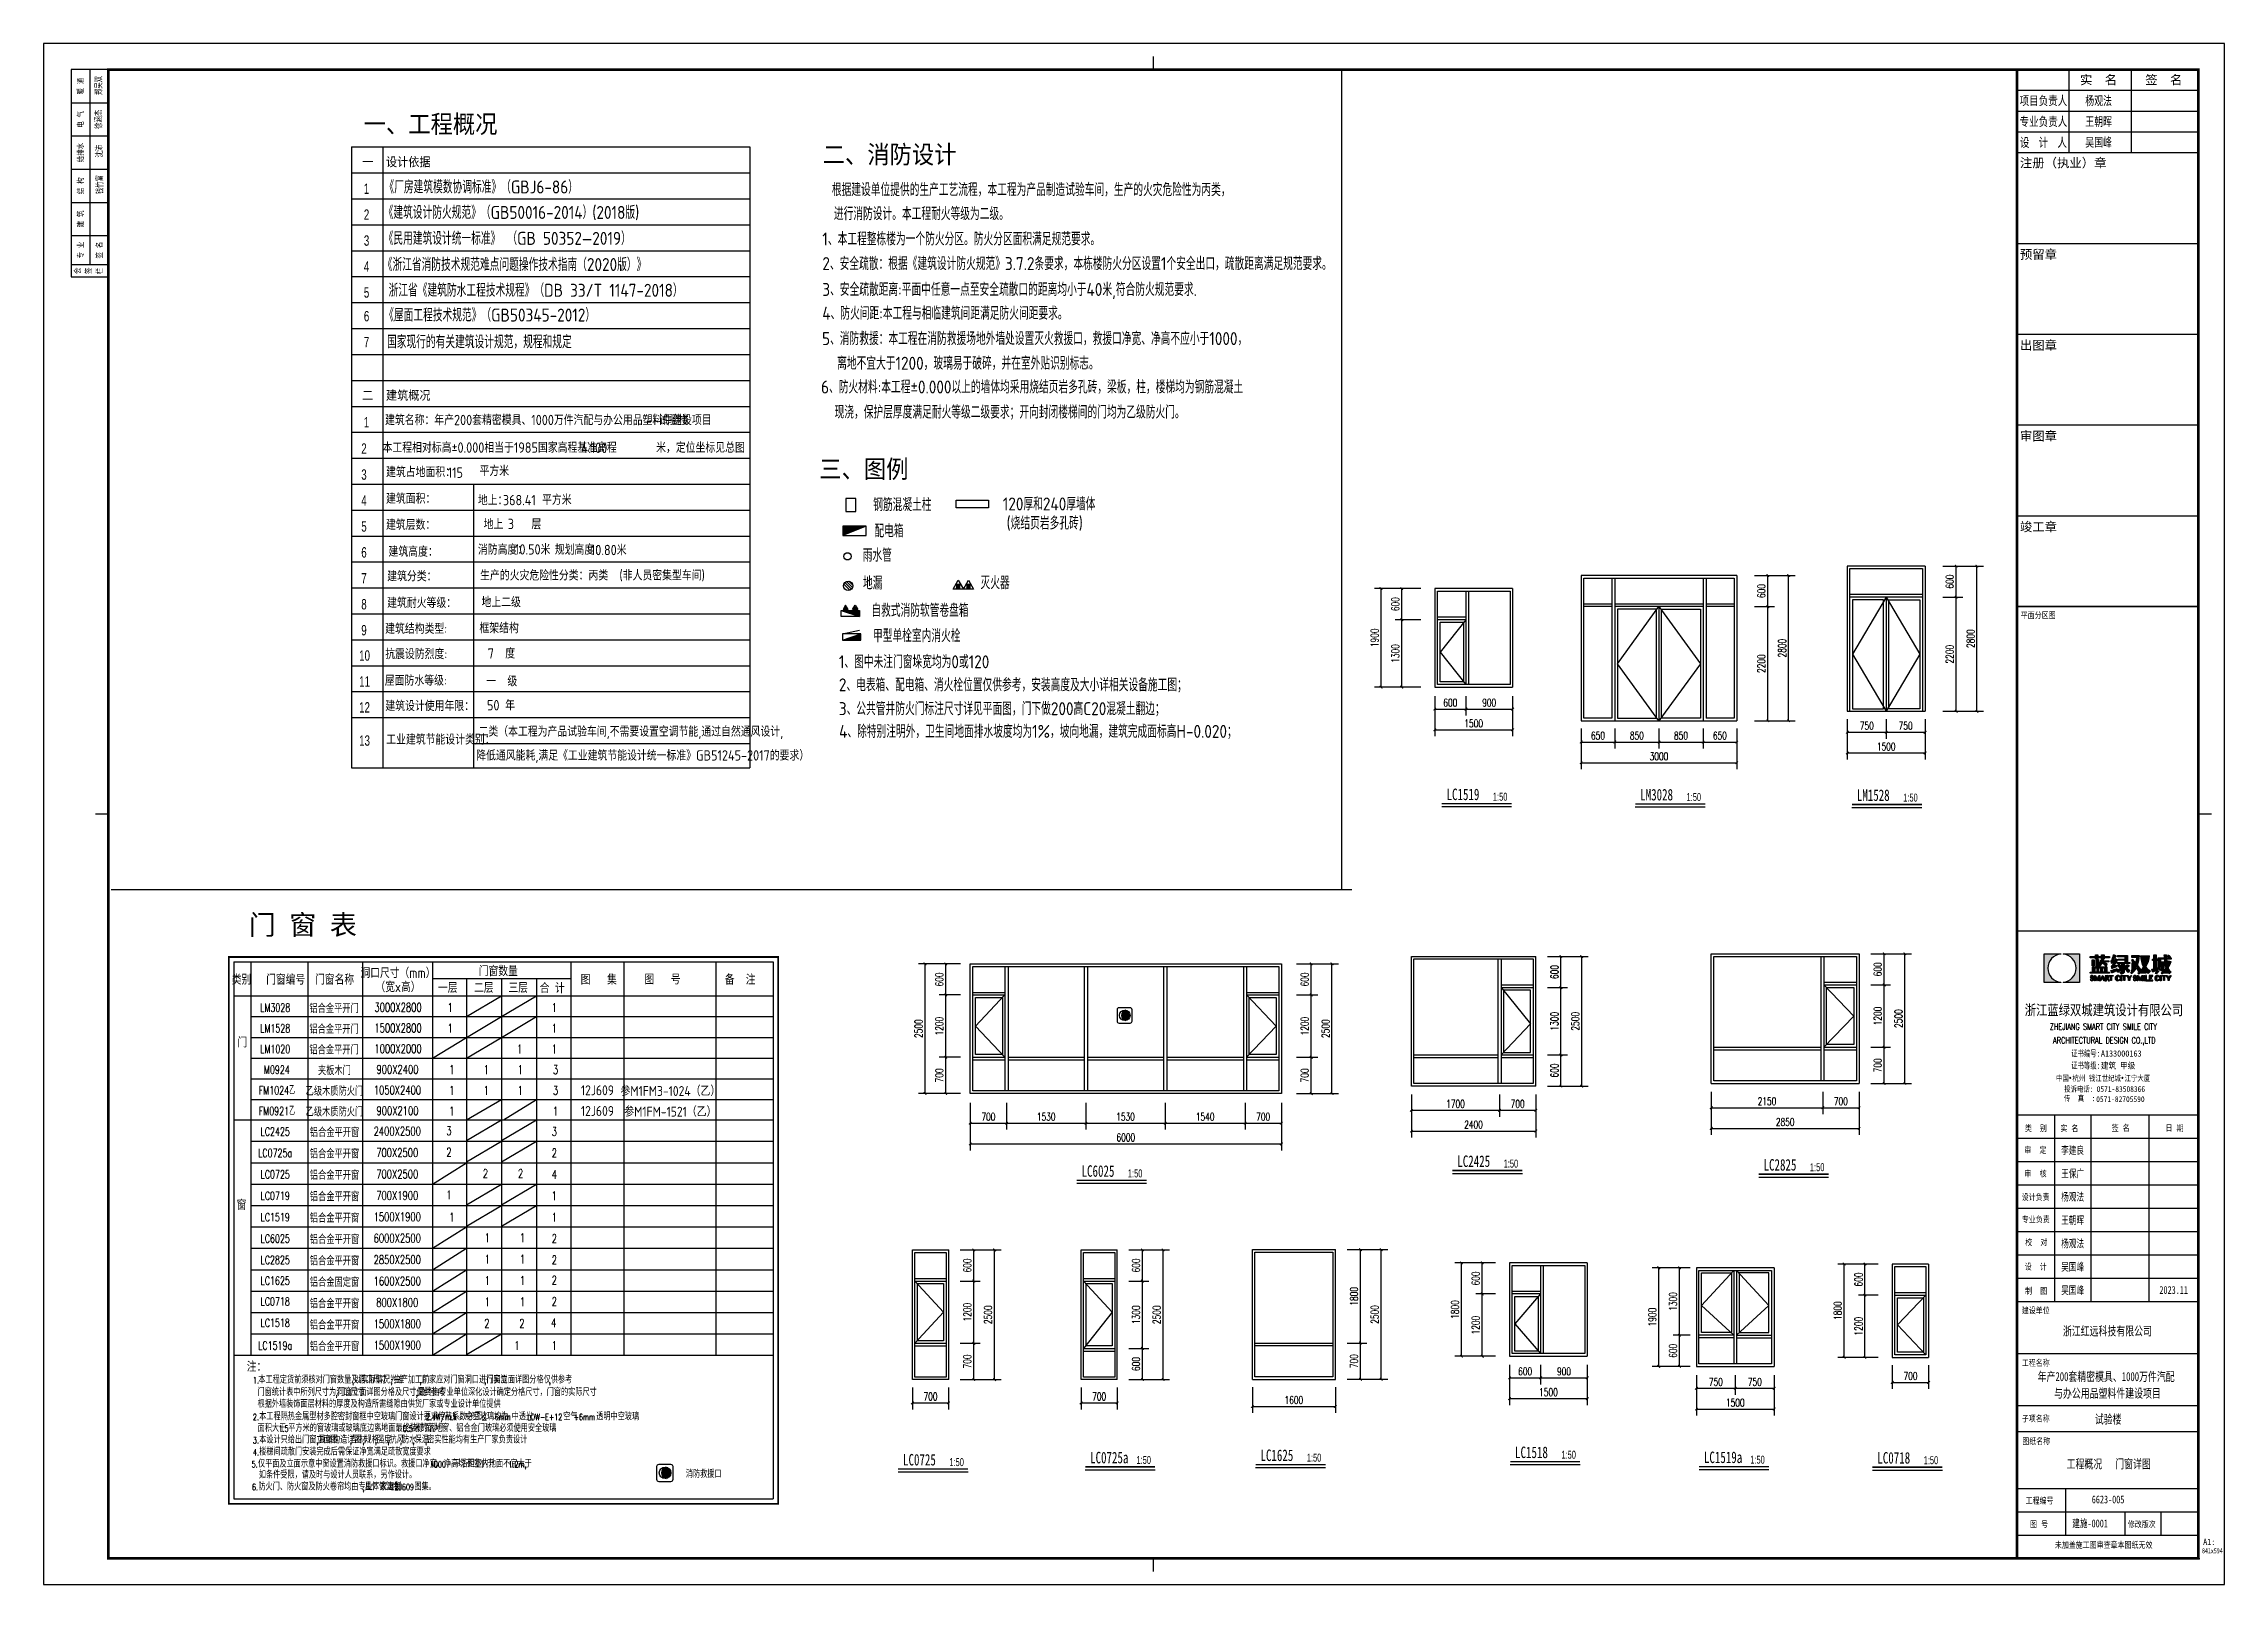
# Model space of a CAD drawing. Extents: x 79570 to 678837, y -1139230 to -612789.
# Drawn here: x 610576 to 652626, y -845099 to -815399 of the extents above; entities that cross this region are included whole.
import ezdxf
from ezdxf.enums import TextEntityAlignment as Align

# ---------------------------------------------------------------- set-up
doc = ezdxf.new("R2010")
doc.units = 0
doc.header["$LTSCALE"] = 1000
doc.header["$MEASUREMENT"] = 0
for name, color, linetype in [('4', 4, 'Continuous'), ('A-注-图名说明.....ANNO-TEXT', 7, 'Continuous'), ('A-注-房间名称.....ANNO-ROOM', 161, 'Continuous'), ('A-注-门窗编号.....ANNO-DOWD', 81, 'Continuous'), ('A-立-线.25........ELEV-L.25', 141, 'Continuous'), ('A-立-门窗.........ELEV-DOWD', 146, 'Continuous'), ('A-通-墙...........COMM-WALL', 50, 'Continuous'), ('COLUMN', 255, 'Continuous'), ('DIM_SYMB', 3, 'Continuous'), ('PUB_DIM', 3, 'Continuous'), ('PUB_HATCH', 8, 'Continuous'), ('PUB_TAB', 7, 'Continuous'), ('PUB_TEXT', 7, 'Continuous'), ('VPIPE-雨水', 4, 'Continuous'), ('保温', 6, 'Continuous'), ('看线', 4, 'Continuous'), ('结-图框', 6, 'Continuous')]:
    doc.layers.add(name, color=color, linetype=linetype)
doc.layers.add('ys-notprint', color=7, linetype='Continuous', plot=False)
doc.layers.add('结-隐线', color=59, linetype='Continuous', plot=False)
doc.styles.add('-黑体', font='simhei.ttf', dxfattribs={"width": 0.8})
doc.styles.add('_TCH_DIM_T3', font='SIMPLEX', dxfattribs={"width": 0.705882, "bigfont": 'GBCBIG'})
doc.styles.add('_TCH_WDTABLE', font='SIMPLEX', dxfattribs={"bigfont": 'GBCBIG'})
doc.styles.add('AUDIT_D_200515104429-23', font='SIMPLEX', dxfattribs={"bigfont": 'GBCBIG'})
doc.styles.add('AUDIT_D_200515104429-41', font='SIMPLEX', dxfattribs={"width": 0.705882, "bigfont": 'GBCBIG'})
doc.styles.add('AUDIT_D_200515104429-43', font='GBENOR', dxfattribs={"bigfont": 'GBCBIG'})
doc.styles.add('HT', font='simhei.ttf')
doc.styles.add('HZA', font='GBENOR', dxfattribs={"bigfont": 'GBCBIG'})
doc.styles.add('ROMANT', font='romant__.ttf')
doc.styles.add('S721', font='swissel.ttf', dxfattribs={"width": 0.9})
doc.styles.get("Standard").update_dxf_attribs({"font": 'gbenor.shx', "bigfont": 'gbcbig.shx'})
doc.styles.add('东南', font='DN-XIWEN.SHX', dxfattribs={"width": 0.6, "bigfont": 'DN-ZHONGWEN.SHX'})
doc.styles.add('宋体', font='FSGB2312.ttf')
doc.styles.add('工程数字化管理', font='')
doc.styles.add('工程数字化管理0.8', font='', dxfattribs={"width": 0.8})
doc.styles.add('蓝绿图框', font='', dxfattribs={"width": 0.7})
doc.styles.get('工程数字化管理').set_extended_font_data('SimSun')
doc.styles.get('工程数字化管理0.8').set_extended_font_data('SimSun')
doc.styles.get('蓝绿图框').set_extended_font_data('SimSun')
doc.dimstyles.new('_TCH_ARCH&&50', dxfattribs={"dimtxt": 148.75, "dimasz": 50, "dimexe": 125, "dimexo": 150, "dimgap": 50, "dimtad": 1, "dimdec": 0, "dimzin": 0, "dimdsep": 46, "dimtxsty": '_TCH_DIM_T3', "dimblk": 'ARCHTICK', "dimcen": 0.09, "dimclrt": 7, "dimazin": 2, "dimtfac": 1, "dimtdec": 0, "dimtix": 1, "dimtmove": 2, "dimatfit": 3, "dimfxl": 1, "dimtolj": 1, "dimtzin": 0, "dimarcsym": 0})

msp = doc.modelspace()

# ---------------------------------------------------------------- texts
at = {"style": 'S721', "width": 0.9}
for s, p in [('一、工程概况', (618038, -816948.2)), ('二、消防设计', (626888.6, -817534.1, 0)), ('三、图例', (626392.9, -823598.9, 0))]:
    msp.add_text(s, height=350, dxfattribs=at).set_placement(p, align=Align.MIDDLE_CENTER)
for s, height, style, width, p in [('一    设计依据', 175, 'S721', 0.9, (616718.3, -817764.1)), ('1', 200, '东南', 0.7, (616750.9, -818294.9, -1632)), ('2', 200, '东南', 0.7, (616750.9, -818794.9, -1632)), ('3', 200, '东南', 0.7, (616750.9, -819294.9, -1632)), ('4', 200, '东南', 0.7, (616750.9, -819794.9, -1632)), ('5', 200, '东南', 0.7, (616750.9, -820294.9, -1632)), ('6', 200, '东南', 0.7, (616750.9, -820752.1, -1632)), ('7', 200, '东南', 0.7, (616750.9, -821252.1, -1632)), ('二    建筑概况', 175, 'S721', 0.9, (616718.3, -822264.1)), ('1', 200, '东南', 0.7, (616750.9, -822794.9, -1632)), ('2', 200, '东南', 0.7, (616701.1, -823305.3)), ('3', 200, '东南', 0.7, (616701.1, -823805.3)), ('4', 200, '东南', 0.7, (616701.1, -824305.3)), ('5', 200, '东南', 0.7, (616701.1, -824805.3)), ('6', 200, '东南', 0.7, (616701.1, -825305.3)), ('7', 200, '东南', 0.7, (616701.1, -825805.3)), ('8', 200, '东南', 0.7, (616701.1, -826305.3)), ('9', 200, '东南', 0.7, (616701.1, -826805.3)), ('10', 200, '东南', 0.7, (616660.6, -827293.5)), ('11', 200, '东南', 0.7, (616660.6, -827793.5)), ('12', 200, '东南', 0.7, (616660.6, -828293.5)), ('13', 200, '东南', 0.7, (616660.6, -828932.5))]:
    msp.add_text(s, height=height, dxfattribs=dict(style=style, width=width)).set_placement(p)
at = {"style": 'HZA'}
for s, p in [('《厂房建筑模数协调标准》（GBJ6-86）', (617148.2, -818287, 0)), ('根据建设单位提供的生产工艺流程，本工程为产品制造试验车间，生产的火灾危险性为丙类，', (625775, -818338.8)), ('《建筑设计防火规范》（GB50016-2014）(2018版)', (617132.6, -818777.6)), ('进行消防设计。本工程耐火等级为二级。', (625813.5, -818802.1)), ('《民用建筑设计统一标准》 （GB 50352—2019）', (617133, -819277.2)), ('1、本工程整栋楼为一个防火分区。防火分区面积满足规范要求。', (625591.8, -819288.8)), ('《浙江省消防技术规范难点问题操作技术指南（2020版）》', (617114.8, -819781.9)), ('2、安全疏散：根据《建筑设计防火规范》3.7.2条要求，本栋楼防火分区设置1个安全出口，疏散距离满足规范要求。', (625591.8, -819763.8)), ('浙江省《建筑防水工程技术规程》（DB 33/T 1147-2018）', (617227.3, -820278.2, 0)), ('3、安全疏散距离:平面中任意一点至安全疏散口的距离均小于40米,符合防火规范要求.', (625590.7, -820262.5)), ('《屋面工程技术规范》（GB50345-2012）', (617142.8, -820755.6, 0)), ('4、防火间距:本工程与相临建筑间距满足防火间距要求。', (625590.7, -820720.4)), ('国家现行的有关建筑设计规范，规程和规定', (617197.2, -821273, 0)), ('5、消防救援：本工程在消防救援场地外墙处设置灭火救援口，救援口净宽、净高不应小于1000，', (625585.4, -821209.2, 0)), ('离地不宜大于1200，玻璃易于破碎，并在室外贴识别标志。', (625876.7, -821684.2, 0)), ('6、防火材料:本工程%%P0.000以上的墙体均采用烧结页岩多孔砖，梁板，柱，楼梯均为钢筋混凝土', (625566.5, -822142.5)), ('现浇，保护层厚度满足耐火等级二级要求；开向封闭楼梯间的门均为乙级防火门。', (625827.8, -822626.5)), ('钢筋混凝土柱', (626571.9, -824411.3, 0)), ('120厚和240厚墙体', (629071, -824397.3, 0)), ('(烧结页岩多孔砖)', (629143.5, -824765.5, 0)), ('配电箱', (626595.1, -824917.1, 0)), ('雨水管', (626370.5, -825385.5, 0)), ('地漏', (626374.9, -825922, 0)), ('灭火器', (628640.9, -825915.6, 0)), ('自救式消防软管卷盘箱', (626536.6, -826448.6, 0)), ('甲型单栓室内消火栓', (626568, -826936.4, 0)), ('1、图中未注门窗垛宽均为0或120', (625910.5, -827440, 0)), ('2、电表箱、配电箱、消火栓位置仅供参考，安装高度及大小详相关设备施工图；', (625910.5, -827884.2, 0)), ('3、公共管井防火门标注尺寸详见平面图，门下做200高C20混凝土翻边；', (625910.5, -828343.6, 0)), ('4、除特别注明外，卫生间地面排水坡度均为1%%%，坡向地漏，建筑完成面标高H-0.020；', (625914.1, -828781, 0))]:
    msp.add_text(s, height=250, dxfattribs=at).set_placement(p)
for s, p in [('建筑名称：年产200套精密模具、1000万件汽配与办公用品塑料件建设项目', (617159.8, -822753.4, -1632)), ('本工程相对标高%%P0.000相当于1985国家高程基准高程       米，定位坐标见总图', (617110.8, -823285.2)), ('建筑占地面积：', (617179, -823755.5)), ('平方米', (618980.8, -823734.3)), ('建筑面积：', (617178.6, -824268.7)), ('地上：', (618949.2, -824298.2)), ('平方米', (620186.8, -824290.3)), ('建筑层数：', (617177.6, -824772)), ('地上     层', (619060.1, -824761)), (' 建筑高度：', (617117.9, -825289.9)), ('消防高度：', (618950.3, -825251.1)), ('规划高度：', (620432.1, -825251.1)), ('建筑分类：', (617201, -825764.2)), ('生产的火灾危险性分类：丙类  (非人员密集型车间)', (618991.7, -825747.4)), (' 建筑耐火等级：', (617091.3, -826276.9)), ('地上二级', (619018.9, -826263.8)), ('建筑结构类型:', (617161.2, -826776.1)), ('框架结构', (618979.3, -826763.8)), ('抗震设防烈度:', (617162.3, -827264.1)), ('7  度', (619140.6, -827251.9)), ('屋面防水等级:', (617154.7, -827774.2)), ('一  级', (619112.6, -827788.2)), ('建筑设计使用年限：', (617165.6, -828264.5)), ('50 年', (619125.2, -828252.2)), ('工业建筑节能设计类别：', (617182.1, -828910.9)), ('二类（本工程为产品试验车间,不需要设置空调节能,通过自然通风设计,', (618962.4, -828757.5)), ('降低通风能耗,满足《工业建筑节能设计统一标准》GB51245-2017的要求）', (618918.3, -829218.8))]:
    msp.add_text(s, height=200).set_placement(p)
at = {"layer": 'A-注-图名说明.....ANNO-TEXT'}
for s, height, style, p in [(' 门 窗 表', 382.63, 'HT', (615443, -832376.2)), ('类别', 198, 'AUDIT_D_200515104429-43', (614392.7, -833428.7)), ('门窗编号', 198, 'AUDIT_D_200515104429-43', (615244.3, -833428.7)), ('门窗名称', 198, 'AUDIT_D_200515104429-43', (616186.3, -833428.7)), ('洞口尺寸（mm）', 198, 'AUDIT_D_200515104429-43', (617408.4, -833301.5)), ('门窗数量', 198, 'AUDIT_D_200515104429-43', (619343.3, -833264.7)), ('图   集', 198, 'AUDIT_D_200515104429-43', (621280.5, -833428.7)), ('图   号 ', 198, 'AUDIT_D_200515104429-43', (622563.3, -833428.7)), ('备  注', 198, 'AUDIT_D_200515104429-43', (624006.7, -833428.7)), ('（宽x高）', 198, 'AUDIT_D_200515104429-43', (617408.4, -833571.2)), ('一层', 198, 'AUDIT_D_200515104429-43', (618369.2, -833592.7)), ('二层', 198, 'AUDIT_D_200515104429-43', (619063.8, -833592.7)), ('三层', 198, 'AUDIT_D_200515104429-43', (619726.4, -833592.7)), ('合 计', 198, 'AUDIT_D_200515104429-43', (620383.3, -833592.7)), ('铝合金平开门', 158.4, 'AUDIT_D_200515104429-43', (616176.7, -833983.9)), ('门', 198, 'AUDIT_D_200515104429-43', (614406.6, -834638.4)), ('铝合金平开门', 158.4, 'AUDIT_D_200515104429-43', (616176.7, -834382.5)), ('铝合金平开门', 158.4, 'AUDIT_D_200515104429-43', (616176.7, -834781.1)), ('夹板木门', 158.4, 'AUDIT_D_200515104429-43', (616183.3, -835179.6)), ('乙级木质防火门', 158.4, 'AUDIT_D_200515104429-43', (616183.3, -835578.2)), ('乙级木质防火门', 158.4, 'AUDIT_D_200515104429-43', (616183.3, -835976.8)), ('铝合金平开窗', 158.4, 'AUDIT_D_200515104429-43', (616184.9, -836372.8)), ('铝合金平开窗', 158.4, 'AUDIT_D_200515104429-43', (616184.9, -836785.3)), ('铝合金平开窗', 158.4, 'AUDIT_D_200515104429-43', (616184.9, -837197.8)), ('铝合金平开窗', 158.4, 'AUDIT_D_200515104429-43', (616184.9, -837610.3)), ('窗', 198, 'AUDIT_D_200515104429-43', (614393.2, -837770.1)), ('铝合金平开窗', 158.4, 'AUDIT_D_200515104429-43', (616184.9, -838022.8)), ('铝合金平开窗', 158.4, 'AUDIT_D_200515104429-43', (616184.9, -838435.3)), ('铝合金平开窗', 158.4, 'AUDIT_D_200515104429-43', (616184.9, -838847.8)), ('铝合金固定窗', 158.4, 'AUDIT_D_200515104429-43', (616184.9, -839260.3)), ('铝合金平开窗', 158.4, 'AUDIT_D_200515104429-43', (616184.9, -839672.8)), ('铝合金平开窗', 158.4, 'AUDIT_D_200515104429-43', (616184.9, -840085.3)), ('铝合金平开窗', 158.4, 'AUDIT_D_200515104429-43', (616184.9, -840497.8))]:
    msp.add_text(s, height=height, dxfattribs=dict(at, style=style)).set_placement(p, align=Align.MIDDLE)
at = {"layer": 'A-注-图名说明.....ANNO-TEXT', "style": 'AUDIT_D_200515104429-41', "width": 0.705882}
for s, p in [('3000X2800', (617410.5, -833975.2)), ('1500X2800', (617410.5, -834373.8)), ('1000X2000', (617410.5, -834772.3)), ('900X2400', (617399, -835170.9)), ('1050X2400', (617399, -835569.5)), ('900X2100', (617399, -835968)), ('2400X2500', (617394.9, -836364)), ('700X2500', (617394.9, -836776.5)), ('700X2500', (617394.9, -837189)), ('700X1900', (617394.9, -837601.5)), ('1500X1900', (617394.9, -838014)), ('6000X2500', (617394.9, -838426.5)), ('2850X2500', (617394.9, -838839)), ('1600X2500', (617394.9, -839251.5)), ('800X1800', (617394.9, -839664)), ('1500X1800', (617394.9, -840076.5)), ('1500X1900', (617394.9, -840489))]:
    msp.add_text(s, height=167.4, dxfattribs=at).set_placement(p, align=Align.MIDDLE)
for s, p in [('1', (618363, -834065)), ('1', (620373, -834065)), ('1', (618363, -834463.6)), ('1', (620373, -834463.6)), ('1', (618395.4, -835260.7)), ('1', (619059.1, -835260.7)), ('1', (619702.1, -834862.1)), ('1', (619714.8, -835260.7)), ('1', (620373, -834862.1)), ('3', (620396.4, -835260.7)), ('1', (618395.4, -835659.3)), ('1', (619059.1, -835659.3)), ('1', (619714.8, -835659.3)), ('3', (620396.4, -835659.3)), ('1', (618395.4, -836057.8)), ('1', (620396.4, -836057.8)), ('3', (618340.2, -836438.4)), ('3', (620373, -836453.8)), ('2', (618340.2, -836850.9)), ('2', (620373, -836866.3)), ('2', (619044.3, -837263.4)), ('2', (619721.3, -837263.4)), ('4', (620373, -837278.8)), ('1', (618340.2, -837675.9)), ('1', (620373, -837691.3)), ('1', (618396.5, -838103.8)), ('1', (620373, -838103.8)), ('1', (619082.3, -838500.9)), ('1', (619758.5, -838500.9)), ('2', (620373, -838516.3)), ('1', (619082.3, -838913.4)), ('1', (619758.5, -838913.4)), ('2', (620373, -838928.8)), ('1', (619082.3, -839325.9)), ('1', (619758.5, -839325.9)), ('2', (620373, -839316)), ('1', (619082.3, -839738.4)), ('1', (619758.5, -839738.4)), ('2', (620373, -839728.5)), ('2', (619072.7, -840150.9)), ('2', (619748.9, -840150.9)), ('4', (620363.4, -840141)), ('1', (619651.5, -840578.8)), ('1', (620373, -840578.8))]:
    msp.add_text(s, height=167.4, dxfattribs=at).set_placement(p)
at = {"layer": 'A-注-图名说明.....ANNO-TEXT'}
for s, height, p in [('12J609', 190.36, (621255, -835574.7)), ('参M1FM3-1024（乙）', 190.357, (622661.3, -835574.7)), ('12J609', 190.36, (621255, -835973.2)), ('参M1FM-1521（乙）', 190.357, (622661.3, -835973.2))]:
    msp.add_text(s, height=height, dxfattribs=at).set_placement(p, align=Align.MIDDLE)
at = {"layer": 'A-注-房间名称.....ANNO-ROOM', "style": 'HZA'}
msp.add_text('--试验楼', height=200, dxfattribs=at).set_placement((622209, -822752.7))
at = {"layer": 'A-注-房间名称.....ANNO-ROOM', "color": 1}
for s, p in [('4.100', (620946.6, -823289.3)), ('115', (618367.8, -823768.9)), ('368.41', (619431, -824297))]:
    msp.add_text(s, height=200, dxfattribs=at).set_placement(p)
at = {"layer": 'A-注-房间名称.....ANNO-ROOM'}
for s, p in [('3', (619526.4, -824756.8)), ('10.50米', (619665.3, -825247.4)), ('10.80米', (621129, -825259.9))]:
    msp.add_text(s, height=200, dxfattribs=at).set_placement(p)
at = {"layer": 'A-注-门窗编号.....ANNO-DOWD', "style": 'AUDIT_D_200515104429-41', "width": 0.705882}
for s, p in [('LM3028', (615041.7, -834060.9)), ('LM1528', (615041.7, -834459.5)), ('LM1020', (615041.7, -834858.1)), ('M0924', (615074.1, -835256.6)), ('FM1024乙', (615074.1, -835655.2)), ('FM0921乙', (615074.1, -836053.8)), ('LC2425', (615041.7, -836449.8)), ('LC0725a', (615041.7, -836862.3)), ('LC0725', (615041.7, -837274.8)), ('LC0719', (615041.7, -837687.3)), ('LC1519', (615041.7, -838099.8)), ('LC6025', (615041.7, -838512.3)), ('LC2825', (615041.7, -838924.8)), ('LC1625', (615041.7, -839323.8)), ('LC0718', (615041.7, -839724.4)), ('LC1518', (615041.7, -840136.9)), ('LC1519a', (615041.7, -840574.8))]:
    msp.add_text(s, height=158.4, dxfattribs=at).set_placement(p, align=Align.CENTER)
at = {"layer": 'PUB_TAB', "style": 'AUDIT_D_200515104429-23'}
for s, height, p in [('注：', 198, (614492, -841000.5)), ('门窗统计表中所列尺寸为洞口尺寸', 137.929, (614700, -841463.5)), ('本工程定货前须核对门窗数量及洞口尺寸', 137.929, (614716.4, -841224)), ('门窗立面详图分格及尺寸仅供参考', 137.929, (616246.9, -841463.5)), ('以实际情况为准', 137.93, (616564.6, -841224)), ('生产加工前', 137.93, (617324.6, -841224)), ('最终由专业单位深化设计确定分格尺寸，门窗的实际尺寸', 137.929, (617793.8, -841463.5)), ('厂家应对门窗洞口进行实测', 137.929, (617867.5, -841224)), ('门窗立面详图分格仅供参考', 137.929, (619113.2, -841224)), ('根据外墙装饰面层材料的厚度及构造所需缝隙由供货厂家或专业设计单位提供', 137.929, (614700, -841690.7)), ('本工程隔热金属型材多腔密封窗框中空玻璃门窗设计要求传热系数必须≤', 137.929, (614732.8, -841933)), ('，中空玻璃均为', 137.93, (618570.8, -841933)), ('中透光', 137.93, (619600.5, -841933)), ('空气', 137.93, (620596.3, -841933)), ('透明中空玻璃', 137.93, (621230.2, -841933)), ('面积大于', 137.93, (614703.7, -842156.2)), ('本设计只给出门窗立面图', 137.929, (614732.8, -842379.9)), ('平方米的窗玻璃或玻璃底边离地面最终装修面小于', 137.929, (615293.3, -842156.2)), ('具体构造详图', 137.93, (615878.1, -842379.9)), ('型材', 137.93, (616521.4, -842379.9)), ('规格', 137.93, (616763, -842379.9)), ('强度', 137.93, (617004.7, -842379.9)), ('抗风', 137.93, (617246.4, -842379.9)), ('防水', 137.93, (617488, -842379.9)), ('米的落地窗、铝合金门玻璃必须使用安全玻璃', 137.929, (617706.4, -842156.2)), ('保温', 137.93, (617729.7, -842379.9)), ('密实性能均有生产厂家负责设计', 137.929, (617971.4, -842379.9)), ('楼梯间疏散门安装完成后需保证净宽满足疏散宽度要求', 137.929, (614732.8, -842611.3)), ('仅平面及立面示意中窗设置消防救援口标识。救援口净宽、净高均不应小于', 137.929, (614709.2, -842843.7)), ('如条件受限，请及时与设计人员联系，另作设计。', 137.929, (614725.9, -843055.9)), ('，下沿距室内地面不宜大于', 137.929, (618333.1, -842843.7)), ('消防救援口', 137.93, (622958.4, -843041.2)), ('防火门、防火窗及防火卷帘均由专业厂家定制', 137.929, (614716.3, -843284.9)), ('具体做法参', 137.93, (616765.2, -843284.9)), ('图集。', 137.93, (617724.8, -843284.9))]:
    msp.add_text(s, height=height, dxfattribs=at).set_placement(p)
at = {"layer": 'PUB_TAB', "width": 0.705882}
for s, height, style, p in [('1.', 121.55, 'AUDIT_D_200515104429-23', (614610.2, -841224)), (',', 121.5, 'AUDIT_D_200515104429-23', (616523.7, -841224)), (';', 121.5, 'AUDIT_D_200515104429-23', (617267.4, -841224)), (',', 121.5, 'AUDIT_D_200515104429-23', (617826.6, -841224)), (',', 121.5, 'AUDIT_D_200515104429-23', (619072.3, -841224)), (',', 121.5, 'AUDIT_D_200515104429-23', (620318.1, -841224)), ('2.', 121.55, 'AUDIT_D_200515104429-23', (614610.2, -841933)), (',', 121.5, 'AUDIT_D_200515104429-23', (616206, -841463.5)), (',', 121.5, 'AUDIT_D_200515104429-23', (617752.9, -841463.5)), ('2.4W/m.k', 121.55, 'AUDIT_D_200515104429-23', (617945.7, -841933)), ('2', 46.8, '_TCH_WDTABLE', (618466.3, -841842.6)), ('6mm', 121.55, 'AUDIT_D_200515104429-23', (619273.7, -841933)), ('LOW-E+12', 121.55, 'AUDIT_D_200515104429-23', (619901.7, -841933)), ('+6mm', 121.55, 'AUDIT_D_200515104429-23', (620797.1, -841933)), ('3.', 121.55, 'AUDIT_D_200515104429-23', (614610.2, -842379.9)), ('1.5', 121.55, 'AUDIT_D_200515104429-23', (615105.3, -842156.2)), ('0.5', 121.55, 'AUDIT_D_200515104429-23', (617502.1, -842156.2)), ('.', 121.5, 'AUDIT_D_200515104429-23', (619714.5, -842156.2)), ('4.', 121.55, 'AUDIT_D_200515104429-23', (614610.2, -842611.3)), (',', 121.5, 'AUDIT_D_200515104429-23', (615837.2, -842379.9)), (',', 121.5, 'AUDIT_D_200515104429-23', (616480.5, -842379.9)), (',', 121.5, 'AUDIT_D_200515104429-23', (616722.2, -842379.9)), (',', 121.5, 'AUDIT_D_200515104429-23', (616963.9, -842379.9)), (',', 121.5, 'AUDIT_D_200515104429-23', (617205.5, -842379.9)), (',', 121.5, 'AUDIT_D_200515104429-23', (617447.2, -842379.9)), (',', 121.5, 'AUDIT_D_200515104429-23', (617688.8, -842379.9)), (',', 121.5, 'AUDIT_D_200515104429-23', (617930.5, -842379.9)), ('5.', 121.55, 'AUDIT_D_200515104429-23', (614586.6, -842843.7)), ('1000', 121.55, 'AUDIT_D_200515104429-23', (618022.6, -842843.7)), ('1.2m,', 121.55, 'AUDIT_D_200515104429-23', (619537.9, -842843.7)), ('6.', 121.55, 'AUDIT_D_200515104429-23', (614593.7, -843284.9)), (',', 121.5, 'AUDIT_D_200515104429-23', (616724.4, -843284.9)), ('12J609', 121.55, 'AUDIT_D_200515104429-23', (617267.2, -843284.9))]:
    msp.add_text(s, height=height, dxfattribs=dict(at, style=style)).set_placement(p)
at = {"layer": 'PUB_TEXT', "width": 0.7}
for s, height, style, p in [('LC1519', 221.47, '蓝绿图框', (637627.9, -829980.8)), ('1:50', 153.8, '宋体', (638521.3, -829992.9)), ('LM3028', 221.47, '蓝绿图框', (641361.6, -829986.6)), ('1:50', 153.8, '宋体', (642255, -829998.7)), ('LM1528', 221.47, '蓝绿图框', (645538.7, -829996.9)), ('1:50', 153.8, '宋体', (646432.1, -830009)), ('LC6025', 221.47, '蓝绿图框', (630590.2, -837241.4)), ('1:50', 153.8, '宋体', (631483.5, -837253.5)), ('LC2425', 221.47, '蓝绿图框', (637835.2, -837052.4)), ('1:50', 153.8, '宋体', (638728.5, -837064.5)), ('LC2825', 221.47, '蓝绿图框', (643740.6, -837121.6)), ('1:50', 153.8, '宋体', (644633.9, -837133.7)), ('LC0725', 221.47, '蓝绿图框', (627147.4, -842806.7)), ('1:50', 153.8, '宋体', (628040.8, -842818.8)), ('LC0725a', 221.47, '蓝绿图框', (630754.4, -842765.2)), ('1:50', 153.8, '宋体', (631647.8, -842777.3)), ('LC1625', 221.47, '蓝绿图框', (634039.4, -842720.6)), ('1:50', 153.8, '宋体', (634932.7, -842732.7)), ('LC1518', 221.47, '蓝绿图框', (638948.6, -842663.9)), ('1:50', 153.8, '宋体', (639841.9, -842676)), ('LC1519a', 221.47, '蓝绿图框', (642590.5, -842760.1)), ('1:50', 153.8, '宋体', (643483.8, -842772.2)), ('LC0718', 221.47, '蓝绿图框', (645934, -842769.7)), ('1:50', 153.8, '宋体', (646827.4, -842781.8))]:
    msp.add_text(s, height=height, dxfattribs=dict(at, style=style)).set_placement(p)

# ---------------------------------------------------------------- blocks, each defined once
blk = doc.blocks.new('d2')
at = {"layer": 'PUB_HATCH'}
blk.add_solid([(-496354, 31806), (-497104, 31806), (-497104, 31506)], dxfattribs=at)
at = {"layer": 'VPIPE-雨水'}
for p, q in [((-496354, 31806), (-497104, 31506)), ((-496354, 31806), (-497104, 31806)), ((-497104, 31806), (-497104, 31506)), ((-496354, 31506), (-496354, 31806)), ((-497104, 31506), (-496354, 31506))]:
    blk.add_line(p, q, dxfattribs=at)
blk = doc.blocks.new('$ATTACHMENT$00000214')
h = blk.add_hatch()
h.set_pattern_fill('ANSI31', color=256, scale=200, style=0)
h.set_pattern_definition([(45, (-38543.802, -6842.639), (-17.67767, 17.67767), [])])
h.paths.add_polyline_path([(-65, 2), (65, 2), (65, -128), (-65, -128)])
for points in [[(0, 172), (-198, -172), (198, -172)], [(-65, 2), (65, 2), (65, -128), (-65, -128)]]:
    blk.add_lwpolyline(points, close=True)
blk = doc.blocks.new('A$C29205C04')
for p, q in [((0, 240), (655, 382)), ((0, 0), (700, 240)), ((700, 240), (0, 240)), ((0, 240), (0, 0)), ((700, 0), (700, 240)), ((0, 0), (700, 0))]:
    blk.add_line(p, q)
at = {"layer": 'PUB_HATCH'}
blk.add_solid([(700, 0), (700, 240), (0, 0)], dxfattribs=at)
blk = doc.blocks.new('$TwtSys$00000434')
for p, q in [((-0.5, 0.5), (-0.5, -0.5)), ((-0.5, -0.5), (0.5, 0.5)), ((0.5, 0.5), (-0.5, 0.5)), ((0.5, -0.5), (0.5, 0.5)), ((-0.5, -0.5), (0.5, -0.5))]:
    blk.add_line(p, q)
blk.add_solid([(0.5, -0.5), (0.5, 0.5), (-0.5, -0.5)])
blk = doc.blocks.new('_FZHK')
blk.add_lwpolyline([(-0.5, -0.5), (0.5, -0.5), (0.5, 0.5), (-0.5, 0.5)], close=True)
blk = doc.blocks.new('xf')
at = {"layer": 'PUB_HATCH'}
blk.add_hatch(color=256, dxfattribs=at).paths.add_polyline_path([(4317876, -121762, 0.815469), (4317876, -121999, 0.356046), (4317973, -121880, 0.356046)])
at = {"layer": '保温'}
blk.add_lwpolyline([(4317975, -121706), (4317719, -121706, 0.414214), (4317674, -121751), (4317674, -122013, 0.414214), (4317719, -122058), (4317975, -122058, 0.414214), (4318020, -122013), (4318020, -121751, 0.414214)], format="xyb", close=True, dxfattribs=at)
blk.add_circle((4317852, -121880), 121, dxfattribs=at)
blk.add_arc((4317900, -121880), 121, 101.6077, 258.3923, dxfattribs=at)
blk = doc.blocks.new('template_浙_标准图框A1_A1_0.0000_1bed4683cac0ca9b963c039433737638')
at = {"true_color": 0x1306c6}
h = blk.add_hatch(color=172, dxfattribs=at)
h.dxf.hatch_style = 1
edge = h.paths.add_edge_path()
edge.add_arc((778.36, 237.56), 5.44, 94.4808, 265.5192)
edge.add_line((777.94, 232.14), (777.94, 232.03))
edge.add_line((777.94, 232.03), (771.56, 232.03))
edge.add_line((771.56, 232.03), (771.56, 243.08))
edge.add_line((771.56, 243.08), (777.94, 243.08))
edge.add_line((777.94, 243.08), (777.94, 242.98))
at = {"true_color": 0x09f68f}
h = blk.add_hatch(color=110, dxfattribs=at)
h.dxf.hatch_style = 1
edge = h.paths.add_edge_path()
edge.add_arc((778.36, 237.56), 5.44, 274.4808, 445.5192)
edge.add_line((778.79, 242.98), (778.79, 243.08))
edge.add_line((778.79, 243.08), (785.16, 243.08))
edge.add_line((785.16, 243.08), (785.16, 232.03))
edge.add_line((785.16, 232.03), (778.79, 232.03))
edge.add_line((778.79, 232.03), (778.79, 232.14))
at = {"layer": '结-图框'}
h = blk.add_hatch(color=256, dxfattribs=at)
h.dxf.hatch_style = 1
h.paths.add_polyline_path([(789.2, 241.6), (789.2, 242.08), (791.29, 242.08), (791.29, 242.74), (792.21, 242.74), (792.21, 242.08), (793.63, 242.08), (793.63, 242.74), (794.58, 242.74), (794.58, 242.08), (796.67, 242.08), (796.67, 241.6), (794.58, 241.6), (794.58, 241.19), (793.63, 241.19), (793.63, 241.6), (792.21, 241.6), (792.21, 241.19), (791.29, 241.19), (791.29, 241.6)])
h = blk.add_hatch(color=256, dxfattribs=at)
h.dxf.hatch_style = 1
h.paths.add_polyline_path([(794.07, 237.66), (794.74, 237.66), (794.74, 236.05), (794.07, 236.05)], flags=16)
h.paths.add_polyline_path([(792.6, 237.66), (793.27, 237.66), (793.27, 236.05), (792.6, 236.05)], flags=16)
h.paths.add_polyline_path([(791.12, 237.66), (791.79, 237.66), (791.79, 236.05), (791.12, 236.05)], flags=16)
h.paths.add_polyline_path([(790.18, 238.14), (795.67, 238.14), (795.67, 236.04), (796.67, 236.04), (796.67, 235.61), (789.21, 235.61), (789.21, 236.04), (790.18, 236.04)])
h = blk.add_hatch(color=256, dxfattribs=at)
h.dxf.hatch_style = 1
h.paths.add_polyline_path([(789.96, 240.82), (790.76, 240.82), (790.76, 238.45), (789.96, 238.45)])
h = blk.add_hatch(color=256, dxfattribs=at)
h.dxf.hatch_style = 1
h.paths.add_polyline_path([(791.57, 240.92), (792.44, 240.92), (792.44, 238.37), (791.57, 238.37)])
h = blk.add_hatch(color=256, dxfattribs=at)
h.dxf.hatch_style = 1
edge = h.paths.add_edge_path()
edge.add_arc((769.77, 260.14), 31.86, 316.88091, 317.97918)
edge.add_arc((788.76, 242.18), 5.77, 324.31707, 337.73317)
edge.add_line((794.09, 239.99), (796.48, 239.99))
edge.add_line((796.48, 239.99), (796.48, 240.43))
edge.add_line((796.48, 240.43), (794.28, 240.43))
edge.add_line((794.28, 240.43), (794.43, 240.85))
edge.add_line((794.43, 240.85), (793.44, 240.97))
edge.add_arc((777.67, 244.53), 16.17, 337.58822, 347.28169, ccw=False)
edge.add_line((792.61, 238.37), (793.03, 238.37))
h = blk.add_hatch(color=256, dxfattribs=at)
h.dxf.hatch_style = 1
edge = h.paths.add_edge_path()
edge.add_line((794.09, 239.44), (795.4, 238.26))
edge.add_line((795.4, 238.26), (795.82, 239.07))
edge.add_arc((793.7, 236.19), 3.58, 53.66631, 80.61729)
edge.add_line((794.28, 239.72), (794.09, 239.44))
h = blk.add_hatch(color=256, dxfattribs=at)
h.dxf.hatch_style = 1
edge = h.paths.add_edge_path()
edge.add_arc((743.57, 412.41), 183.76, 286.95473, 287.78237)
edge.add_line((799.69, 237.43), (799.8, 237.07))
edge.add_arc((795.34, 242.13), 6.74, 289.53681, 311.39281, ccw=False)
edge.add_line((797.59, 235.78), (797.16, 236.64))
h = blk.add_hatch(color=256, dxfattribs=at)
h.dxf.hatch_style = 1
edge = h.paths.add_edge_path()
edge.add_arc((782.07, 247.25), 16.82, 335.84879, 344.27805, ccw=False)
edge.add_line((797.42, 240.37), (797.21, 240.34))
edge.add_line((797.21, 240.34), (797.4, 239.53))
edge.add_line((797.4, 239.53), (798.42, 239.92))
edge.add_line((798.42, 239.92), (797.64, 238.39))
edge.add_line((797.64, 238.39), (797.37, 238.37))
edge.add_line((797.37, 238.37), (797.63, 237.48))
edge.add_arc((793.78, 249.82), 12.93, 287.36048, 296.70758)
edge.add_line((799.59, 238.27), (799.52, 238.59))
edge.add_line((799.52, 238.59), (798.29, 238.47))
edge.add_arc((791.94, 244.18), 8.54, 318.09316, 336.88604)
edge.add_line((799.79, 240.83), (799.03, 241.2))
edge.add_line((799.03, 241.2), (798.66, 240.45))
edge.add_line((798.66, 240.45), (798.06, 240.43))
edge.add_arc((775.87, 255.51), 26.83, 325.81382, 330.59592)
edge.add_line((799.24, 242.33), (798.26, 242.7))
h = blk.add_hatch(color=256, dxfattribs=at)
h.dxf.hatch_style = 1
edge = h.paths.add_edge_path()
edge.add_line((799.84, 242.39), (803.67, 242.39))
edge.add_line((803.67, 242.39), (803.67, 239.77))
edge.add_line((803.67, 239.77), (804.52, 239.77))
edge.add_line((804.52, 239.77), (804.52, 239.35))
edge.add_line((804.52, 239.35), (802.32, 239.35))
edge.add_line((802.32, 239.35), (802.32, 238.91))
edge.add_line((802.32, 238.91), (803.01, 238.07))
edge.add_line((803.01, 238.07), (803.7, 239.04))
edge.add_line((803.7, 239.04), (804.36, 238.5))
edge.add_arc((800.19, 242.46), 5.75, 303.7889, 316.44006, ccw=False)
edge.add_arc((808.75, 242.49), 7.2, 221.86222, 234.19219)
edge.add_line((804.54, 236.65), (803.85, 235.95))
edge.add_arc((808.46, 240.97), 6.82, 205.75472, 227.36341, ccw=False)
edge.add_line((802.33, 238.01), (802.33, 235.89))
edge.add_arc((801.35, 236.58), 1.19, 258.18424, 324.66662, ccw=False)
edge.add_line((801.11, 235.41), (800.87, 236.03))
edge.add_arc((800.97, 236.55), 0.524, 259.28312, 337.96735)
edge.add_line((801.46, 236.35), (801.46, 237.18))
edge.add_arc((795.66, 242.82), 8.08, 302.03652, 315.75913, ccw=False)
edge.add_line((799.95, 235.96), (799.48, 236.67))
edge.add_line((799.48, 236.67), (801.46, 237.84))
edge.add_line((801.46, 237.84), (801.46, 239.35))
edge.add_line((801.46, 239.35), (799.7, 239.35))
edge.add_line((799.7, 239.35), (799.7, 239.77))
edge.add_line((799.7, 239.77), (802.75, 239.77))
edge.add_line((802.75, 239.77), (802.75, 240.63))
edge.add_line((802.75, 240.63), (799.99, 240.63))
edge.add_line((799.99, 240.63), (799.99, 241.06))
edge.add_line((799.99, 241.06), (802.75, 241.06))
edge.add_line((802.75, 241.06), (802.75, 241.95))
edge.add_line((802.75, 241.95), (799.84, 241.95))
edge.add_line((799.84, 241.95), (799.84, 242.39))
h = blk.add_hatch(color=256, dxfattribs=at)
h.dxf.hatch_style = 1
edge = h.paths.add_edge_path()
edge.add_arc((799.16, 236.58), 2.69, 38.23547, 68.94626, ccw=False)
edge.add_line((801.27, 238.25), (800.62, 237.69))
edge.add_line((800.62, 237.69), (799.91, 238.84))
edge.add_line((799.91, 238.84), (800.12, 239.09))
h = blk.add_hatch(color=256, dxfattribs=at)
h.dxf.hatch_style = 1
edge = h.paths.add_edge_path()
edge.add_line((808.32, 242.3), (805.21, 242.3))
edge.add_line((805.21, 242.3), (805.21, 241.81))
edge.add_line((805.21, 241.81), (807.3, 241.81))
edge.add_arc((794.11, 243.27), 13.27, 343.65751, 353.68099, ccw=False)
edge.add_line((806.84, 239.54), (805.68, 240.95))
edge.add_line((805.68, 240.95), (805.23, 240.58))
edge.add_arc((793.35, 231.14), 15.17, 29.58472, 38.46836, ccw=False)
edge.add_arc((794.11, 243.27), 13.27, 325.01402, 339.52702, ccw=False)
edge.add_line((804.98, 235.66), (805.36, 235.48))
edge.add_arc((800.76, 240.79), 7.02, 310.86241, 334.26838)
edge.add_line((807.09, 237.74), (807.84, 236.3))
edge.add_line((807.84, 236.3), (808.76, 236.99))
edge.add_line((808.76, 236.99), (807.51, 238.73))
edge.add_arc((794.04, 243.66), 14.34, 339.91185, 354.55679)
h = blk.add_hatch(color=256, dxfattribs=at)
h.dxf.hatch_style = 1
edge = h.paths.add_edge_path(flags=16)
edge.add_line((809.25, 241.79), (811.03, 241.79))
edge.add_arc((799.94, 243.38), 11.21, 336.7665, 351.83037, ccw=False)
edge.add_arc((816.68, 242.8), 7.5, 187.72438, 210.75051, ccw=False)
edge = h.paths.add_edge_path()
edge.add_line((808.67, 242.3), (812.17, 242.3))
edge.add_arc((801.54, 243.46), 10.69, 329.69158, 353.73397, ccw=False)
edge.add_arc((815.9, 241.59), 6.22, 214.47046, 236.31481)
edge.add_line((812.45, 236.41), (811.63, 235.55))
edge.add_arc((815.09, 239.99), 5.62, 209.65762, 232.0919, ccw=False)
edge.add_arc((804.7, 241.72), 7.11, 296.25451, 320.64379, ccw=False)
edge.add_line((807.85, 235.34), (807.59, 235.67))
edge.add_arc((804.83, 240.43), 5.51, 300.07537, 333.79237)
edge.add_arc((818.36, 242.49), 9.69, 181.11525, 207.56075, ccw=False)
h = blk.add_hatch(color=256, dxfattribs=at)
h.dxf.hatch_style = 1
edge = h.paths.add_edge_path()
edge.add_line((813.77, 242.7), (814.67, 242.7))
edge.add_line((814.67, 242.7), (814.67, 240.99))
edge.add_line((814.67, 240.99), (815.21, 240.99))
edge.add_line((815.21, 240.99), (815.21, 240.55))
edge.add_line((815.21, 240.55), (814.67, 240.55))
edge.add_line((814.67, 240.55), (814.67, 237.51))
edge.add_line((814.67, 237.51), (815.34, 237.66))
edge.add_arc((806.4, 239.3), 9.1, 349.63121, 358.65946)
edge.add_line((815.49, 239.08), (815.49, 241.53))
edge.add_line((815.49, 241.53), (817.85, 241.53))
edge.add_arc((788.81, 241.82), 29.04, 359.41393, 361.75822)
edge.add_line((817.83, 242.72), (818.67, 242.72))
edge.add_arc((782.78, 241.68), 35.9, -0.18649, 1.64998, ccw=False)
edge.add_line((818.68, 241.56), (819.62, 241.56))
edge.add_line((819.62, 241.56), (819.03, 242.29))
edge.add_line((819.03, 242.29), (819.25, 242.51))
edge.add_arc((818.87, 240.77), 1.79, 39.30132, 77.74879, ccw=False)
edge.add_line((820.25, 241.9), (819.86, 241.56))
edge.add_line((819.86, 241.56), (820.43, 241.56))
edge.add_line((820.43, 241.56), (820.43, 241.09))
edge.add_line((820.43, 241.09), (818.72, 241.09))
edge.add_arc((830.51, 241.03), 11.78, 179.7254, 190.82381)
edge.add_arc((812.59, 241.98), 7.08, 333.50146, 347.36087)
edge.add_line((819.5, 240.43), (820.42, 240.13))
edge.add_arc((811.75, 242.67), 9.03, 326.27748, 343.67495, ccw=False)
edge.add_arc((822.88, 239.24), 3.94, 203.60146, 231.78831)
edge.add_line((820.44, 236.14), (819.82, 235.49))
edge.add_arc((821.95, 238.36), 3.58, 204.53593, 233.39659, ccw=False)
edge.add_arc((814.73, 240.03), 5.06, 294.94514, 321.51212, ccw=False)
edge.add_line((816.87, 235.43), (816.59, 235.7))
edge.add_arc((812.85, 240.77), 6.3, 306.39738, 330.81187)
edge.add_arc((829.25, 240.92), 11.36, 179.20395, 196.45817, ccw=False)
edge.add_line((817.88, 241.08), (816.36, 241.08))
edge.add_line((816.36, 241.08), (816.36, 239.96))
edge.add_line((816.36, 239.96), (817.63, 239.96))
edge.add_line((817.63, 239.96), (817.63, 237.81))
edge.add_arc((816.16, 237.87), 1.48, 317.66904, 357.79756, ccw=False)
edge.add_arc((816.51, 237.6), 1.04, 281.77873, 315.4666, ccw=False)
edge.add_line((816.72, 236.58), (816.22, 237.21))
edge.add_arc((816.06, 237.85), 0.661, 284.46498, 324.80687)
edge.add_arc((815.59, 238.14), 1.21, 326.40004, 351.61754)
edge.add_line((816.79, 237.96), (816.79, 239.5))
edge.add_line((816.79, 239.5), (816.34, 239.5))
edge.add_line((816.34, 239.5), (816.34, 238.44))
edge.add_arc((809.05, 239.41), 7.36, 337.3834, 352.46095, ccw=False)
edge.add_arc((811.89, 238.87), 4.57, 309.33879, 329.84435, ccw=False)
edge.add_line((814.79, 235.34), (814.43, 235.56))
edge.add_arc((812.35, 237.59), 2.9, 315.67985, 349.69448)
edge.add_arc((808.97, 247.22), 11.92, 291.32436, 301.58453, ccw=False)
edge.add_line((813.3, 236.12), (813.04, 237.18))
edge.add_line((813.04, 237.18), (813.77, 237.34))
edge.add_line((813.77, 237.34), (813.77, 240.55))
edge.add_line((813.77, 240.55), (813.23, 240.55))
edge.add_line((813.23, 240.55), (813.23, 240.99))
edge.add_line((813.23, 240.99), (813.77, 240.99))
edge.add_line((813.77, 240.99), (813.77, 242.7))
h = blk.add_hatch(color=256, dxfattribs=at)
h.dxf.hatch_style = 1
edge = h.paths.add_edge_path()
edge.add_arc((789.97, 234.13), 0.588, 9.97956, 76.72235)
edge.add_arc((789.88, 233.49), 1.24, 79.50391, 102.95305)
edge.add_arc((789.78, 234.19), 0.529, 108.76296, 246.01997)
edge.add_arc((787.12, 228.59), 5.67, 61.3697, 64.4694, ccw=False)
edge.add_arc((778.63, 213.1), 23.33, 60.4561, 61.28822, ccw=False)
edge.add_arc((790.02, 233.21), 0.22, -60.32838, 60.32838, ccw=False)
edge.add_arc((789.9, 233.49), 0.518, 238.33799, 296.0908, ccw=False)
edge.add_arc((789.79, 233.3), 0.3, 192.06124, 237.65687, ccw=False)
edge.add_line((789.5, 233.24), (789.22, 233.24))
edge.add_arc((789.75, 233.29), 0.531, 185.33153, 253.05183)
edge.add_arc((789.9, 234.02), 1.28, 255.98147, 284.01853)
edge.add_arc((790.07, 233.3), 0.544, 285.70738, 345.15625)
edge.add_arc((789.21, 233.28), 1.38, 355.20215, 364.79785)
edge.add_arc((790.01, 233.22), 0.614, 16.72044, 65.8869)
edge.add_arc((792.59, 238.77), 5.51, 238.49744, 244.96766, ccw=False)
edge.add_arc((789.8, 234.27), 0.22, 118.1848, 245.35177, ccw=False)
edge.add_arc((789.9, 234.04), 0.475, 68.68697, 115.21775, ccw=False)
edge.add_arc((789.88, 234.09), 0.432, 18.88606, 64.25756, ccw=False)
edge.add_line((790.29, 234.23), (790.55, 234.23))
edge.add_line((790.55, 234.23), (790.55, 234.23))
h = blk.add_hatch(color=256, dxfattribs=at)
h.dxf.hatch_style = 1
h.paths.add_polyline_path([(790.86, 232.74), (790.86, 234.71), (791.26, 234.71), (791.94, 233.3), (792.58, 234.71), (792.98, 234.71), (792.98, 232.74), (792.58, 232.74), (792.58, 234.16), (791.91, 232.74), (791.78, 232.74), (791.11, 234.16), (791.11, 232.74)])
h = blk.add_hatch(color=256, dxfattribs=at)
h.dxf.hatch_style = 1
h.paths.add_polyline_path([(793.96, 234.14), (793.69, 233.56), (794.22, 233.56)], flags=16)
h.paths.add_polyline_path([(793.98, 234.72), (794.11, 234.72), (794.99, 232.74), (794.58, 232.74), (794.3, 233.38), (793.62, 233.38), (793.32, 232.74), (793.06, 232.74)])
h = blk.add_hatch(color=256, dxfattribs=at)
h.dxf.hatch_style = 1
edge = h.paths.add_edge_path(flags=16)
edge.add_line((795.48, 233.81), (795.48, 234.5))
edge.add_line((795.48, 234.5), (795.68, 234.5))
edge.add_arc((795.68, 234.16), 0.346, -90, 90, ccw=False)
edge.add_line((795.68, 233.81), (795.48, 233.81))
edge = h.paths.add_edge_path()
edge.add_line((795.08, 234.67), (795.08, 232.74))
edge.add_line((795.08, 232.74), (795.48, 232.74))
edge.add_line((795.48, 232.74), (795.48, 233.62))
edge.add_line((795.48, 233.62), (795.62, 233.62))
edge.add_line((795.62, 233.62), (796.27, 232.74))
edge.add_line((796.27, 232.74), (796.69, 232.74))
edge.add_line((796.69, 232.74), (796.04, 233.66))
edge.add_arc((795.84, 234.24), 0.62, 289.27252, 342.8285)
edge.add_arc((795.47, 234.18), 0.963, 352.98518, 367.01482)
edge.add_arc((795.94, 234.17), 0.508, 14.24108, 94.84819)
edge.add_line((795.89, 234.67), (795.08, 234.67))
h = blk.add_hatch(color=256, dxfattribs=at)
h.dxf.hatch_style = 1
h.paths.add_polyline_path([(796.47, 234.68), (798.15, 234.68), (798.15, 234.5), (797.5, 234.5), (797.5, 232.75), (797.1, 232.75), (797.1, 234.5), (796.47, 234.5)])
h = blk.add_hatch(color=256, dxfattribs=at)
h.dxf.hatch_style = 1
edge = h.paths.add_edge_path()
edge.add_line((800.52, 234.15), (800.82, 234.15))
edge.add_arc((800.04, 233.86), 0.835, 19.99545, 81.94993)
edge.add_arc((799.93, 233.79), 0.927, 75.70537, 104.29463)
edge.add_arc((799.85, 233.72), 0.977, 99.00532, 260.99468)
edge.add_arc((799.9, 233.81), 1.07, 259.13184, 280.86816)
edge.add_arc((800.01, 233.59), 0.836, 276.11439, 339.06431)
edge.add_line((800.79, 233.29), (800.53, 233.29))
edge.add_arc((799.98, 233.57), 0.619, 283.1978, 333.63181, ccw=False)
edge.add_arc((799.99, 233.53), 0.585, 251.27943, 282.44119, ccw=False)
edge.add_arc((800.16, 233.73), 0.823, 120.44569, 244.75085, ccw=False)
edge.add_arc((800.02, 233.78), 0.715, 81.01837, 112.84654, ccw=False)
edge.add_arc((799.98, 233.9), 0.6, 24.24829, 75.49162, ccw=False)
h = blk.add_hatch(color=256, dxfattribs=at)
h.dxf.hatch_style = 1
h.paths.add_polyline_path([(801.02, 234.7), (801.42, 234.7), (801.42, 232.74), (801.02, 232.74)])
h = blk.add_hatch(color=256, dxfattribs=at)
h.dxf.hatch_style = 1
h.paths.add_polyline_path([(801.6, 234.68), (803.28, 234.68), (803.28, 234.5), (802.62, 234.5), (802.62, 232.75), (802.22, 232.75), (802.22, 234.5), (801.6, 234.5)])
h = blk.add_hatch(color=256, dxfattribs=at)
h.dxf.hatch_style = 1
h.paths.add_polyline_path([(803.35, 234.68), (803.77, 234.68), (804.36, 233.79), (804.94, 234.68), (805.21, 234.68), (804.49, 233.61), (804.49, 232.75), (804.08, 232.75), (804.08, 233.61)])
h = blk.add_hatch(color=256, dxfattribs=at)
h.dxf.hatch_style = 1
edge = h.paths.add_edge_path()
edge.add_arc((806.53, 234.13), 0.588, 9.97956, 76.72235)
edge.add_arc((806.44, 233.49), 1.24, 79.50391, 102.95305)
edge.add_arc((806.33, 234.19), 0.529, 108.76296, 246.01997)
edge.add_arc((803.68, 228.59), 5.67, 61.3697, 64.4694, ccw=False)
edge.add_arc((795.18, 213.1), 23.33, 60.4561, 61.28822, ccw=False)
edge.add_arc((806.58, 233.21), 0.22, -60.32838, 60.32838, ccw=False)
edge.add_arc((806.46, 233.49), 0.518, 238.33799, 296.0908, ccw=False)
edge.add_arc((806.35, 233.3), 0.3, 192.06124, 237.65687, ccw=False)
edge.add_line((806.06, 233.24), (805.78, 233.24))
edge.add_arc((806.31, 233.29), 0.531, 185.33153, 253.05183)
edge.add_arc((806.46, 234.02), 1.28, 255.98147, 284.01853)
edge.add_arc((806.62, 233.3), 0.544, 285.70738, 345.15625)
edge.add_arc((805.77, 233.28), 1.38, 355.20215, 364.79785)
edge.add_arc((806.56, 233.22), 0.614, 16.72044, 65.8869)
edge.add_arc((809.15, 238.77), 5.51, 238.49744, 244.96766, ccw=False)
edge.add_arc((806.36, 234.27), 0.22, 118.1848, 245.35177, ccw=False)
edge.add_arc((806.46, 234.04), 0.475, 68.68697, 115.21775, ccw=False)
edge.add_arc((806.44, 234.09), 0.432, 18.88606, 64.25756, ccw=False)
edge.add_line((806.85, 234.23), (807.11, 234.23))
edge.add_line((807.11, 234.23), (807.11, 234.23))
h = blk.add_hatch(color=256, dxfattribs=at)
h.dxf.hatch_style = 1
h.paths.add_polyline_path([(807.42, 232.74), (807.42, 234.71), (807.82, 234.71), (808.5, 233.3), (809.14, 234.71), (809.54, 234.71), (809.54, 232.74), (809.13, 232.74), (809.13, 234.16), (808.47, 232.74), (808.34, 232.74), (807.67, 234.16), (807.67, 232.74)])
h = blk.add_hatch(color=256, dxfattribs=at)
h.dxf.hatch_style = 1
h.paths.add_polyline_path([(809.86, 234.7), (810.27, 234.7), (810.27, 232.74), (809.86, 232.74)])
h = blk.add_hatch(color=256, dxfattribs=at)
h.dxf.hatch_style = 1
h.paths.add_polyline_path([(810.61, 234.7), (810.61, 232.74), (811.92, 232.74), (811.92, 232.95), (811.01, 232.95), (811.01, 234.7)])
h = blk.add_hatch(color=256, dxfattribs=at)
h.dxf.hatch_style = 1
h.paths.add_polyline_path([(812.03, 234.7), (812.03, 232.74), (813.39, 232.74), (813.39, 232.95), (812.44, 232.95), (812.44, 233.7), (813.06, 233.7), (813.06, 233.91), (812.44, 233.91), (812.44, 234.51), (813.4, 234.51), (813.4, 234.7)])
h = blk.add_hatch(color=256, dxfattribs=at)
h.dxf.hatch_style = 1
edge = h.paths.add_edge_path()
edge.add_line((815.76, 234.15), (816.06, 234.15))
edge.add_arc((815.28, 233.86), 0.835, 19.99545, 81.94993)
edge.add_arc((815.17, 233.79), 0.927, 75.70537, 104.29463)
edge.add_arc((815.09, 233.72), 0.977, 99.00532, 260.99468)
edge.add_arc((815.14, 233.81), 1.07, 259.13184, 280.86816)
edge.add_arc((815.25, 233.59), 0.836, 276.11439, 339.06431)
edge.add_line((816.03, 233.29), (815.77, 233.29))
edge.add_arc((815.22, 233.57), 0.619, 283.1978, 333.63181, ccw=False)
edge.add_arc((815.23, 233.53), 0.585, 251.27943, 282.44119, ccw=False)
edge.add_arc((815.39, 233.73), 0.823, 120.44569, 244.75085, ccw=False)
edge.add_arc((815.25, 233.78), 0.715, 81.01837, 112.84654, ccw=False)
edge.add_arc((815.22, 233.9), 0.6, 24.24829, 75.49162, ccw=False)
h = blk.add_hatch(color=256, dxfattribs=at)
h.dxf.hatch_style = 1
h.paths.add_polyline_path([(816.26, 234.7), (816.66, 234.7), (816.66, 232.74), (816.26, 232.74)])
h = blk.add_hatch(color=256, dxfattribs=at)
h.dxf.hatch_style = 1
h.paths.add_polyline_path([(816.84, 234.68), (818.51, 234.68), (818.51, 234.5), (817.86, 234.5), (817.86, 232.75), (817.46, 232.75), (817.46, 234.5), (816.84, 234.5)])
h = blk.add_hatch(color=256, dxfattribs=at)
h.dxf.hatch_style = 1
h.paths.add_polyline_path([(818.59, 234.68), (819.01, 234.68), (819.6, 233.79), (820.17, 234.68), (820.45, 234.68), (819.73, 233.61), (819.73, 232.75), (819.32, 232.75), (819.32, 233.61)])
at = {"color": 172, "true_color": 0x1306c6}
for p, q in [((771.56, 232.03), (771.56, 243.08)), ((771.56, 243.08), (777.94, 243.08)), ((777.94, 232.03), (771.56, 232.03))]:
    blk.add_line(p, q, dxfattribs=at)
at = {"color": 5}
for p, q in [((777.94, 243.08), (777.94, 242.98)), ((777.94, 232.14), (777.94, 232.03))]:
    blk.add_line(p, q, dxfattribs=at)
at = {"color": 110, "true_color": 0x09f68f}
for p, q in [((778.79, 243.08), (785.16, 243.08)), ((778.79, 243.08), (778.79, 242.98)), ((785.16, 243.08), (785.16, 232.03)), ((778.79, 232.14), (778.79, 232.03)), ((785.16, 232.03), (778.79, 232.03))]:
    blk.add_line(p, q, dxfattribs=at)
at = {"color": 172, "true_color": 0x1306c6}
blk.add_arc((778.36, 237.56), 5.44, 94.4808, 265.5192, dxfattribs=at)
at = {"color": 110, "true_color": 0x09f68f}
blk.add_arc((778.36, 237.56), 5.44, 274.4808, 85.5192, dxfattribs=at)
at = {"layer": '结-图框'}
for p, q in [((10.6, 584), (10.6, 504.13)), ((25, 584), (10.6, 584)), ((17.8, 584), (17.8, 508.8)), ((831, 584), (25, 584)), ((761, 377), (761, 584)), ((761, 584), (831, 584)), ((781, 584), (781, 552)), ((805, 584), (805, 552)), ((831, 584), (831, 584)), ((831, 584), (831, 377)), ((761, 576), (831, 576)), ((10.6, 571.2), (25, 571.2)), ((761, 568), (831, 568)), ((10.6, 558.4), (25, 558.4)), ((761, 560), (831, 560)), ((761, 552), (831, 552)), ((10.6, 545.6), (25, 545.6)), ((10.6, 532.8), (25, 532.8)), ((10.6, 520), (25, 520)), ((761, 517), (831, 517)), ((10.6, 508.8), (25, 508.8)), ((10.6, 504.13), (25, 504.13)), ((761, 482), (831, 482)), ((761, 447), (831, 447)), ((761, 412), (831, 412)), ((761, 377), (831, 377)), ((831, 377), (761, 377)), ((761, 252), (831, 252)), ((789.2, 242.08), (791.29, 242.08)), ((789.2, 241.6), (789.2, 242.08)), ((791.29, 241.6), (789.2, 241.6)), ((789.21, 235.61), (789.21, 236.04)), ((789.21, 236.04), (790.18, 236.04)), ((796.67, 235.61), (789.21, 235.61)), ((789.96, 240.82), (790.76, 240.82)), ((789.96, 238.45), (789.96, 240.82)), ((790.76, 238.45), (789.96, 238.45)), ((790.18, 238.14), (795.67, 238.14)), ((790.18, 236.04), (790.18, 238.14)), ((790.76, 240.82), (790.76, 238.45)), ((791.12, 237.66), (791.79, 237.66)), ((791.12, 236.05), (791.12, 237.66)), ((791.79, 236.05), (791.12, 236.05)), ((791.29, 242.08), (791.29, 242.74)), ((791.29, 242.74), (792.21, 242.74)), ((791.29, 241.19), (791.29, 241.6)), ((792.21, 241.19), (791.29, 241.19)), ((791.57, 240.92), (792.44, 240.92)), ((791.57, 238.37), (791.57, 240.92)), ((792.44, 238.37), (791.57, 238.37)), ((791.79, 237.66), (791.79, 236.05)), ((792.21, 242.74), (792.21, 242.08)), ((792.21, 242.08), (793.63, 242.08)), ((793.63, 241.6), (792.21, 241.6)), ((792.21, 241.6), (792.21, 241.19)), ((792.44, 240.92), (792.44, 238.37)), ((792.6, 237.66), (793.27, 237.66)), ((792.6, 236.05), (792.6, 237.66)), ((793.27, 236.05), (792.6, 236.05)), ((793.03, 238.37), (792.61, 238.37)), ((793.27, 237.66), (793.27, 236.05)), ((793.44, 240.97), (794.43, 240.85)), ((793.63, 242.08), (793.63, 242.74)), ((793.63, 242.74), (794.58, 242.74)), ((793.63, 241.19), (793.63, 241.6)), ((794.58, 241.19), (793.63, 241.19)), ((794.07, 237.66), (794.74, 237.66)), ((794.07, 236.05), (794.07, 237.66)), ((794.74, 236.05), (794.07, 236.05)), ((796.48, 239.99), (794.09, 239.99)), ((794.28, 239.72), (794.09, 239.44)), ((794.09, 239.44), (795.4, 238.26)), ((794.43, 240.85), (794.28, 240.43)), ((794.28, 240.43), (796.48, 240.43)), ((794.58, 242.74), (794.58, 242.08)), ((794.58, 242.08), (796.67, 242.08)), ((796.67, 241.6), (794.58, 241.6)), ((794.58, 241.6), (794.58, 241.19)), ((794.74, 237.66), (794.74, 236.05)), ((795.4, 238.26), (795.82, 239.07)), ((795.67, 238.14), (795.67, 236.04)), ((795.67, 236.04), (796.67, 236.04)), ((796.48, 240.43), (796.48, 239.99)), ((796.67, 242.08), (796.67, 241.6)), ((796.67, 236.04), (796.67, 235.61)), ((797.59, 235.78), (797.16, 236.64)), ((797.42, 240.37), (797.21, 240.34)), ((797.21, 240.34), (797.4, 239.53)), ((797.64, 238.39), (797.37, 238.37)), ((797.37, 238.37), (797.63, 237.48)), ((797.4, 239.53), (798.42, 239.92)), ((798.42, 239.92), (797.64, 238.39)), ((798.66, 240.45), (798.06, 240.43)), ((799.24, 242.33), (798.26, 242.7)), ((799.52, 238.59), (798.29, 238.47)), ((799.03, 241.2), (798.66, 240.45)), ((799.79, 240.83), (799.03, 241.2)), ((799.48, 236.67), (801.46, 237.84)), ((799.95, 235.96), (799.48, 236.67)), ((799.59, 238.27), (799.52, 238.59)), ((799.69, 237.43), (799.8, 237.07)), ((799.7, 239.35), (799.7, 239.77)), ((799.7, 239.77), (802.75, 239.77)), ((801.46, 239.35), (799.7, 239.35)), ((799.84, 242.39), (803.67, 242.39)), ((799.84, 241.95), (799.84, 242.39)), ((802.75, 241.95), (799.84, 241.95)), ((799.91, 238.84), (800.12, 239.09)), ((800.62, 237.69), (799.91, 238.84)), ((799.99, 240.63), (799.99, 241.06)), ((799.99, 241.06), (802.75, 241.06)), ((802.75, 240.63), (799.99, 240.63)), ((801.27, 238.25), (800.62, 237.69)), ((801.11, 235.41), (800.87, 236.03)), ((801.46, 237.84), (801.46, 239.35)), ((801.46, 236.35), (801.46, 237.18)), ((804.52, 239.35), (802.32, 239.35)), ((802.32, 239.35), (802.32, 238.91)), ((802.32, 238.91), (803.01, 238.07)), ((802.33, 238.01), (802.33, 235.89)), ((802.75, 241.06), (802.75, 241.95)), ((802.75, 239.77), (802.75, 240.63)), ((803.01, 238.07), (803.7, 239.04)), ((803.67, 242.39), (803.67, 239.77)), ((803.67, 239.77), (804.52, 239.77)), ((803.7, 239.04), (804.36, 238.5)), ((804.54, 236.65), (803.85, 235.95)), ((804.52, 239.77), (804.52, 239.35)), ((804.98, 235.66), (805.36, 235.48)), ((808.32, 242.3), (805.21, 242.3)), ((805.21, 242.3), (805.21, 241.81)), ((805.21, 241.81), (807.3, 241.81)), ((805.68, 240.95), (805.23, 240.58)), ((806.84, 239.54), (805.68, 240.95)), ((807.09, 237.74), (807.84, 236.3)), ((808.76, 236.99), (807.51, 238.73)), ((807.85, 235.34), (807.59, 235.67)), ((807.84, 236.3), (808.76, 236.99)), ((808.67, 242.3), (812.17, 242.3)), ((809.25, 241.79), (811.03, 241.79)), ((812.45, 236.41), (811.63, 235.55)), ((813.04, 237.18), (813.77, 237.34)), ((813.3, 236.12), (813.04, 237.18)), ((813.23, 240.55), (813.23, 240.99)), ((813.23, 240.99), (813.77, 240.99)), ((813.77, 240.55), (813.23, 240.55)), ((813.77, 242.7), (814.67, 242.7)), ((813.77, 240.99), (813.77, 242.7)), ((813.77, 237.34), (813.77, 240.55)), ((814.79, 235.34), (814.43, 235.56)), ((814.67, 242.7), (814.67, 240.99)), ((814.67, 240.99), (815.21, 240.99)), ((815.21, 240.55), (814.67, 240.55)), ((814.67, 240.55), (814.67, 237.51)), ((814.67, 237.51), (815.34, 237.66)), ((815.21, 240.99), (815.21, 240.55)), ((815.49, 239.08), (815.49, 241.53)), ((815.49, 241.53), (817.85, 241.53)), ((816.72, 236.58), (816.22, 237.21)), ((816.79, 239.5), (816.34, 239.5)), ((816.34, 239.5), (816.34, 238.44)), ((817.88, 241.08), (816.36, 241.08)), ((816.36, 241.08), (816.36, 239.96)), ((816.36, 239.96), (817.63, 239.96)), ((816.87, 235.43), (816.59, 235.7)), ((816.79, 237.96), (816.79, 239.5)), ((817.63, 239.96), (817.63, 237.81)), ((817.83, 242.72), (818.67, 242.72)), ((818.68, 241.56), (819.62, 241.56)), ((820.43, 241.09), (818.72, 241.09)), ((819.03, 242.29), (819.25, 242.51)), ((819.62, 241.56), (819.03, 242.29)), ((819.5, 240.43), (820.42, 240.13)), ((820.44, 236.14), (819.82, 235.49)), ((820.25, 241.9), (819.86, 241.56)), ((819.86, 241.56), (820.43, 241.56)), ((820.43, 241.56), (820.43, 241.09)), ((789.5, 233.24), (789.22, 233.24)), ((790.29, 234.23), (790.55, 234.23)), ((790.55, 234.23), (790.55, 234.23)), ((790.86, 232.74), (790.86, 234.71)), ((790.86, 234.71), (791.26, 234.71)), ((791.11, 232.74), (790.86, 232.74)), ((791.78, 232.74), (791.11, 234.16)), ((791.11, 234.16), (791.11, 232.74)), ((791.26, 234.71), (791.94, 233.3)), ((791.91, 232.74), (791.78, 232.74)), ((792.58, 234.16), (791.91, 232.74)), ((791.94, 233.3), (792.58, 234.71)), ((792.58, 234.71), (792.98, 234.71)), ((792.58, 232.74), (792.58, 234.16)), ((792.98, 232.74), (792.58, 232.74)), ((792.98, 234.71), (792.98, 232.74)), ((793.06, 232.74), (793.98, 234.72)), ((793.32, 232.74), (793.06, 232.74)), ((793.62, 233.38), (793.32, 232.74)), ((794.3, 233.38), (793.62, 233.38)), ((793.96, 234.14), (793.69, 233.56)), ((793.69, 233.56), (794.22, 233.56)), ((794.22, 233.56), (793.96, 234.14)), ((793.98, 234.72), (794.11, 234.72)), ((794.11, 234.72), (794.99, 232.74)), ((794.58, 232.74), (794.3, 233.38)), ((794.99, 232.74), (794.58, 232.74)), ((795.08, 234.67), (795.08, 232.74)), ((795.89, 234.67), (795.08, 234.67)), ((795.08, 232.74), (795.48, 232.74)), ((795.48, 233.81), (795.48, 234.5)), ((795.48, 234.5), (795.68, 234.5)), ((795.68, 233.81), (795.48, 233.81)), ((795.48, 232.74), (795.48, 233.62)), ((795.48, 233.62), (795.62, 233.62)), ((795.62, 233.62), (796.27, 232.74)), ((796.69, 232.74), (796.04, 233.66)), ((796.27, 232.74), (796.69, 232.74)), ((796.47, 234.68), (798.15, 234.68)), ((796.47, 234.5), (796.47, 234.68)), ((797.1, 234.5), (796.47, 234.5)), ((797.1, 232.75), (797.1, 234.5)), ((797.5, 232.75), (797.1, 232.75)), ((798.15, 234.5), (797.5, 234.5)), ((797.5, 234.5), (797.5, 232.75)), ((798.15, 234.68), (798.15, 234.5)), ((800.52, 234.15), (800.82, 234.15)), ((800.79, 233.29), (800.53, 233.29)), ((801.02, 234.7), (801.42, 234.7)), ((801.02, 232.74), (801.02, 234.7)), ((801.42, 232.74), (801.02, 232.74)), ((801.42, 234.7), (801.42, 232.74)), ((801.6, 234.68), (803.28, 234.68)), ((801.6, 234.5), (801.6, 234.68)), ((802.22, 234.5), (801.6, 234.5)), ((802.22, 232.75), (802.22, 234.5)), ((802.62, 232.75), (802.22, 232.75)), ((803.28, 234.5), (802.62, 234.5)), ((802.62, 234.5), (802.62, 232.75)), ((803.28, 234.68), (803.28, 234.5)), ((803.35, 234.68), (803.77, 234.68)), ((804.08, 233.61), (803.35, 234.68)), ((803.77, 234.68), (804.36, 233.79)), ((804.08, 232.75), (804.08, 233.61)), ((804.49, 232.75), (804.08, 232.75)), ((804.36, 233.79), (804.94, 234.68)), ((805.21, 234.68), (804.49, 233.61)), ((804.49, 233.61), (804.49, 232.75)), ((804.94, 234.68), (805.21, 234.68)), ((806.06, 233.24), (805.78, 233.24)), ((806.85, 234.23), (807.11, 234.23)), ((807.11, 234.23), (807.11, 234.23)), ((807.42, 232.74), (807.42, 234.71)), ((807.42, 234.71), (807.82, 234.71)), ((807.67, 232.74), (807.42, 232.74)), ((808.34, 232.74), (807.67, 234.16)), ((807.67, 234.16), (807.67, 232.74)), ((807.82, 234.71), (808.5, 233.3)), ((808.47, 232.74), (808.34, 232.74)), ((809.13, 234.16), (808.47, 232.74)), ((808.5, 233.3), (809.14, 234.71)), ((809.13, 232.74), (809.13, 234.16)), ((809.54, 232.74), (809.13, 232.74)), ((809.14, 234.71), (809.54, 234.71)), ((809.54, 234.71), (809.54, 232.74)), ((809.86, 234.7), (810.27, 234.7)), ((809.86, 232.74), (809.86, 234.7)), ((810.27, 232.74), (809.86, 232.74)), ((810.27, 234.7), (810.27, 232.74)), ((810.61, 234.7), (810.61, 232.74)), ((811.01, 234.7), (810.61, 234.7)), ((810.61, 232.74), (811.92, 232.74)), ((811.01, 232.95), (811.01, 234.7)), ((811.92, 232.95), (811.01, 232.95)), ((811.92, 232.74), (811.92, 232.95)), ((812.03, 234.7), (812.03, 232.74)), ((813.4, 234.7), (812.03, 234.7)), ((812.03, 232.74), (813.39, 232.74)), ((812.44, 233.91), (812.44, 234.51)), ((812.44, 234.51), (813.4, 234.51)), ((813.06, 233.91), (812.44, 233.91)), ((812.44, 232.95), (812.44, 233.7)), ((812.44, 233.7), (813.06, 233.7)), ((813.39, 232.95), (812.44, 232.95)), ((813.06, 233.7), (813.06, 233.91)), ((813.39, 232.74), (813.39, 232.95)), ((813.4, 234.51), (813.4, 234.7)), ((815.76, 234.15), (816.06, 234.15)), ((816.03, 233.29), (815.77, 233.29)), ((816.26, 234.7), (816.66, 234.7)), ((816.26, 232.74), (816.26, 234.7)), ((816.66, 232.74), (816.26, 232.74)), ((816.66, 234.7), (816.66, 232.74)), ((816.84, 234.68), (818.51, 234.68)), ((816.84, 234.5), (816.84, 234.68)), ((817.46, 234.5), (816.84, 234.5)), ((817.46, 232.75), (817.46, 234.5)), ((817.86, 232.75), (817.46, 232.75)), ((818.51, 234.5), (817.86, 234.5)), ((817.86, 234.5), (817.86, 232.75)), ((818.51, 234.68), (818.51, 234.5)), ((818.59, 234.68), (819.01, 234.68)), ((819.32, 233.61), (818.59, 234.68)), ((819.01, 234.68), (819.6, 233.79)), ((819.32, 232.75), (819.32, 233.61)), ((819.73, 232.75), (819.32, 232.75)), ((819.6, 233.79), (820.17, 234.68)), ((820.45, 234.68), (819.73, 233.61)), ((819.73, 233.61), (819.73, 232.75)), ((820.17, 234.68), (820.45, 234.68)), ((761, 181), (831, 181)), ((775.47, 181), (775.47, 109)), ((789.49, 181), (789.49, 109)), ((811.9, 181), (811.9, 109)), ((761, 172), (831, 172)), ((761, 163), (831, 163)), ((761, 154), (831, 154)), ((761, 145), (831, 145)), ((761, 136), (831, 136)), ((761, 127), (831, 127)), ((761, 118), (831, 118)), ((761, 109), (831, 109)), ((761, 89), (831, 89)), ((761, 69), (831, 69)), ((761, 59), (831, 59)), ((761, 59), (831, 59)), ((761, 37), (831, 37)), ((779.75, 37), (779.75, 19)), ((761, 28), (831, 28)), ((802.55, 28), (802.55, 19)), ((816.5, 28), (816.5, 19)), ((761, 19), (831, 19)), ((761, 10), (831, 10)), ((816, 10), (831.53, 10))]:
    blk.add_line(p, q, dxfattribs=at)
blk.add_lwpolyline([(0, 0), (841, 0), (841, 594), (0, 594)], close=True, dxfattribs=at)
at = {"layer": '结-图框', "const_width": 1}
blk.add_lwpolyline([(25, 584), (25, 10), (831, 10), (831, 584)], close=True, dxfattribs=at)
blk.add_lwpolyline([(761, 10), (761, 584)], dxfattribs=at)
at = {"layer": '结-图框'}
for centre, radius, start, end in [((777.67, 244.53), 16.17, 337.58822, 347.28169), ((769.77, 260.14), 31.86, 316.88091, 317.97918), ((788.76, 242.18), 5.77, 324.31707, 337.73317), ((793.7, 236.19), 3.58, 53.66631, 80.61729), ((743.57, 412.41), 183.76, 286.95473, 287.78237), ((782.07, 247.25), 16.82, 335.84879, 344.27805), ((795.34, 242.13), 6.74, 289.53681, 311.39281), ((793.78, 249.82), 12.93, 287.36048, 296.70758), ((775.87, 255.51), 26.83, 325.81382, 330.59592), ((791.94, 244.18), 8.54, 318.09316, 336.88604), ((795.66, 242.82), 8.08, 302.03652, 315.75913), ((799.16, 236.58), 2.69, 38.23547, 68.94626), ((800.97, 236.55), 0.524, 259.28312, 337.96735), ((801.35, 236.58), 1.19, 258.18424, 324.66662), ((808.46, 240.97), 6.82, 205.75472, 227.36341), ((800.19, 242.46), 5.75, 303.7889, 316.44006), ((808.75, 242.49), 7.2, 221.86222, 234.19219), ((794.11, 243.27), 13.27, 325.01402, 339.52702), ((793.35, 231.14), 15.17, 29.58472, 38.46836), ((800.76, 240.79), 7.02, 310.86241, 334.26838), ((794.11, 243.27), 13.27, 343.65751, 353.68099), ((794.04, 243.66), 14.34, 339.91185, 354.55679), ((804.83, 240.43), 5.51, 300.07537, 333.79237), ((804.7, 241.72), 7.11, 296.25451, 320.64379), ((818.36, 242.49), 9.69, 181.11525, 207.56075), ((816.68, 242.8), 7.5, 187.72438, 210.75051), ((815.09, 239.99), 5.62, 209.65762, 232.0919), ((799.94, 243.38), 11.21, 336.7665, 351.83037), ((801.54, 243.46), 10.69, 329.69158, 353.73397), ((815.9, 241.59), 6.22, 214.47046, 236.31481), ((808.97, 247.22), 11.92, 291.32436, 301.58453), ((812.35, 237.59), 2.9, 315.67985, 349.69448), ((811.89, 238.87), 4.57, 309.33879, 329.84435), ((806.4, 239.3), 9.1, 349.63121, 358.65946), ((809.05, 239.41), 7.36, 337.3834, 352.46095), ((816.06, 237.85), 0.661, 284.46498, 324.80687), ((812.85, 240.77), 6.3, 306.39738, 330.81187), ((815.59, 238.14), 1.21, 326.40004, 351.61754), ((816.51, 237.6), 1.04, 281.77873, 315.4666), ((814.73, 240.03), 5.06, 294.94514, 321.51212), ((816.16, 237.87), 1.48, 317.66904, 357.79756), ((788.81, 241.82), 29.04, 359.41393, 1.75822), ((829.25, 240.92), 11.36, 179.20395, 196.45817), ((782.78, 241.68), 35.9, 359.81351, 1.64998), ((821.95, 238.36), 3.58, 204.53593, 233.39659), ((830.51, 241.03), 11.78, 179.7254, 190.82381), ((812.59, 241.98), 7.08, 333.50146, 347.36087), ((818.87, 240.77), 1.79, 39.30132, 77.74879), ((811.75, 242.67), 9.03, 326.27748, 343.67495), ((822.88, 239.24), 3.94, 203.60146, 231.78831), ((789.75, 233.29), 0.531, 185.33153, 253.05183), ((789.78, 234.19), 0.529, 108.76296, 246.01997), ((789.79, 233.3), 0.3, 192.06124, 237.65687), ((787.12, 228.59), 5.67, 61.3697, 64.4694), ((789.8, 234.27), 0.22, 118.1848, 245.35177), ((789.9, 234.02), 1.28, 255.98147, 284.01853), ((789.88, 233.49), 1.24, 79.50391, 102.95305), ((789.9, 233.49), 0.518, 238.33799, 296.0908), ((789.9, 234.04), 0.475, 68.68697, 115.21775), ((792.59, 238.77), 5.51, 238.49744, 244.96766), ((778.63, 213.1), 23.33, 60.4561, 61.28822), ((789.88, 234.09), 0.432, 18.88606, 64.25756), ((789.97, 234.13), 0.588, 9.97956, 76.72235), ((790.02, 233.21), 0.22, 299.67162, 60.32838), ((790.07, 233.3), 0.544, 285.70738, 345.15625), ((790.01, 233.22), 0.614, 16.72044, 65.8869), ((789.21, 233.28), 1.38, 355.20215, 4.79785), ((795.68, 234.16), 0.346, 270, 90), ((795.94, 234.17), 0.508, 14.24108, 94.84819), ((795.84, 234.24), 0.62, 289.27252, 342.8285), ((795.47, 234.18), 0.963, 352.98518, 7.01482), ((799.85, 233.72), 0.977, 99.00532, 260.99468), ((800.16, 233.73), 0.823, 120.44569, 244.75085), ((799.93, 233.79), 0.927, 75.70537, 104.29463), ((799.9, 233.81), 1.07, 259.13184, 280.86816), ((800.02, 233.78), 0.715, 81.01837, 112.84654), ((799.99, 233.53), 0.585, 251.27943, 282.44119), ((800.01, 233.59), 0.836, 276.11439, 339.06431), ((799.98, 233.57), 0.619, 283.1978, 333.63181), ((799.98, 233.9), 0.6, 24.24829, 75.49162), ((800.04, 233.86), 0.835, 19.99545, 81.94993), ((806.31, 233.29), 0.531, 185.33153, 253.05183), ((806.33, 234.19), 0.529, 108.76296, 246.01997), ((806.35, 233.3), 0.3, 192.06124, 237.65687), ((803.68, 228.59), 5.67, 61.3697, 64.4694), ((806.36, 234.27), 0.22, 118.1848, 245.35177), ((806.46, 234.02), 1.28, 255.98147, 284.01853), ((806.44, 233.49), 1.24, 79.50391, 102.95305), ((806.46, 233.49), 0.518, 238.33799, 296.0908), ((806.46, 234.04), 0.475, 68.68697, 115.21775), ((809.15, 238.77), 5.51, 238.49744, 244.96766), ((795.18, 213.1), 23.33, 60.4561, 61.28822), ((806.44, 234.09), 0.432, 18.88606, 64.25756), ((806.53, 234.13), 0.588, 9.97956, 76.72235), ((806.58, 233.21), 0.22, 299.67162, 60.32838), ((806.62, 233.3), 0.544, 285.70738, 345.15625), ((806.56, 233.22), 0.614, 16.72044, 65.8869), ((805.77, 233.28), 1.38, 355.20215, 4.79785), ((815.09, 233.72), 0.977, 99.00532, 260.99468), ((815.39, 233.73), 0.823, 120.44569, 244.75085), ((815.17, 233.79), 0.927, 75.70537, 104.29463), ((815.14, 233.81), 1.07, 259.13184, 280.86816), ((815.25, 233.78), 0.715, 81.01837, 112.84654), ((815.23, 233.53), 0.585, 251.27943, 282.44119), ((815.25, 233.59), 0.836, 276.11439, 339.06431), ((815.22, 233.57), 0.619, 283.1978, 333.63181), ((815.22, 233.9), 0.6, 24.24829, 75.49162), ((815.28, 233.86), 0.835, 19.99545, 81.94993), ((781.57, 195.29), 0.19, 0, 180), ((781.57, 195.29), 0.19, 180, 0), ((801.68, 195.29), 0.19, 0, 180), ((801.68, 195.29), 0.19, 180, 0)]:
    blk.add_arc(centre, radius, start, end, dxfattribs=at)
at = {"layer": '结-隐线'}
for p, q in [((428, 584), (428, 589)), ((25, 297), (20, 297)), ((836, 297), (831, 297)), ((428, 5), (428, 10))]:
    blk.add_line(p, q, dxfattribs=at)
at = {"color": 6, "style": '蓝绿图框', "width": 0.7}
for tag, p in [('专业审定', (782.48, 167.5)), ('专业审核', (782.48, 158.5)), ('项目经理', (782.48, 149.5)), ('专业负责', (782.48, 140.5)), ('专业校对', (782.48, 131.5)), ('专业设计', (782.48, 122.5)), ('专业制图', (782.48, 113.5))]:
    blk.add_attdef(tag, text='', height=3, dxfattribs=at).set_placement(p, align=Align.MIDDLE)
for tag, height, p in [('日期', 3, (821.45, 113.5)), ('建设单位', 3.5, (796, 97.72)), ('项目名称', 3.5, (796, 76.96)), ('子项名称', 3.5, (796.26, 63.69)), ('图纸名称', 3.5, (796.28, 51.48)), ('图纸名称', 3.5, (796.38, 46.45)), ('图纸名称', 3.5, (796.48, 41.64)), ('项目编号', 3, (796.15, 32.75)), ('图号', 3, (789.2, 23.5)), ('修改版次', 3, (823.75, 23.5))]:
    blk.add_attdef(tag, text='', height=height, dxfattribs=at).set_placement(p, align=Align.MIDDLE_CENTER)
at = {"layer": 'ys-notprint', "color": 6, "style": '蓝绿图框', "width": 0.7}
for tag, p in [('暖通', (21.09, 577.84)), ('电气', (21.02, 564.82)), ('给排水', (21.35, 552.55)), ('结构', (21.47, 539.64)), ('建筑', (21.4, 526.53))]:
    blk.add_attdef(tag, text='', height=2.5, rotation=90.78007, dxfattribs=at).set_placement(p, align=Align.MIDDLE)
blk.add_attdef('设计发图章', text='', height=3, dxfattribs=at).set_placement((747.09, 465.48), align=Align.MIDDLE)
at = {"layer": '结-图框', "style": '蓝绿图框', "width": 0.8}
for s, p in [('暖 通', (14.21, 577.6)), ('电 气', (14.24, 564.8)), ('给排水', (14.24, 552)), ('结 构', (14.24, 539.2)), ('建 筑', (14.23, 526.4)), ('专 业', (14.24, 514.4)), ('签 名', (21.46, 514.4))]:
    blk.add_text(s, height=2.24, rotation=90, dxfattribs=at).set_placement(p, align=Align.MIDDLE_CENTER)
at = {"layer": '结-图框', "style": '工程数字化管理'}
for s, p in [('实  名', (792.47, 580.15)), ('签  名', (817.64, 580.15))]:
    blk.add_text(s, height=3.5, dxfattribs=at).set_placement(p, align=Align.MIDDLE)
at = {"layer": '结-图框', "style": '工程数字化管理0.8', "width": 0.75}
for s, p in [('项目负责人', (771.22, 572.09)), ('专业负责人', (771.22, 564.03)), ('设  计  人', (771.22, 555.97))]:
    blk.add_text(s, height=3.5, dxfattribs=at).set_placement(p, align=Align.MIDDLE)
at = {"layer": '结-图框', "style": '工程数字化管理'}
for s, p in [('注册（执业）章', (762.14, 548.06)), ('预留章', (762.14, 512.74)), ('出图章', (762.14, 477.74)), ('审图章', (762.14, 442.74)), ('竣工章', (762.14, 407.74))]:
    blk.add_text(s, height=3.5, dxfattribs=at).set_placement(p, align=Align.MIDDLE_LEFT)
at = {"layer": '结-图框', "style": '蓝绿图框', "width": 0.8}
for s, p in [('会', (14.81, 505.18)), ('签', (19.05, 505.18)), ('栏', (23.29, 505.05))]:
    blk.add_text(s, height=2.24, rotation=90, dxfattribs=at).set_placement(p, align=Align.BOTTOM_LEFT)
at = {"layer": '结-图框'}
for s, height, style, width, p in [('平面分区图', 2.4, '蓝绿图框', 0.8, (762.47, 372.46)), ('浙江蓝绿双城建筑设计有限公司', 4, '-黑体', 0.8, (763.99, 219.44)), ('ZHEJIANG SMART CITY SMILE CITY', 2.3701, 'ROMANT', 0.7, (773.69, 213.81)), (' ARCHITECTURAL DESIGN CO.,LTD', 2.3701, 'ROMANT', 0.7, (773.68, 208.55)), ('证书编号:', 2.5, '蓝绿图框', 0.7, (781.92, 203.46)), ('A133000163', 2.4, '蓝绿图框', 0.8, (793.39, 203.47)), ('中国 杭州 钱江世纪城 江宁大厦', 2.2, '蓝绿图框', 0.8, (776.04, 194.04)), ('证书等级:', 2.5, '蓝绿图框', 0.7, (781.92, 198.79)), ('建筑 甲级', 2.4, '蓝绿图框', 0.87, (793.39, 198.8)), ('传  真  :', 2.2, '蓝绿图框', 0.8, (779.13, 186.3)), ('投诉电话:', 2.2, '蓝绿图框', 0.8, (779.23, 189.88)), ('0571-82705590', 2.2, '蓝绿图框', 0.8, (791.57, 185.96)), ('0571-83508366', 2.2, '蓝绿图框', 0.8, (791.74, 189.87)), ('类  别', 2.4, '蓝绿图框', 0.8, (764.06, 174.64)), ('实 名', 2.4, '蓝绿图框', 0.8, (777.74, 174.64)), ('签 名', 2.4, '蓝绿图框', 0.8, (797.54, 174.76)), ('日 期', 2.4, '蓝绿图框', 0.8, (818.3, 174.76)), ('审  定', 2.4, '蓝绿图框', 0.8, (763.86, 166.25)), ('审  核', 2.4, '蓝绿图框', 0.8, (763.89, 157.16)), ('设计负责', 2.4, '蓝绿图框', 0.8, (762.81, 148.13)), ('专业负责', 2.4, '蓝绿图框', 0.8, (762.9, 139.53)), ('校  对', 2.4, '蓝绿图框', 0.8, (764.21, 130.69)), ('设  计 ', 2.4, '蓝绿图框', 0.8, (763.99, 121.27)), ('制  图', 2.4, '蓝绿图框', 0.8, (764.12, 111.96)), ('建设单位', 2.4, '蓝绿图框', 0.8, (762.89, 104.44)), ('工程名称', 2.4, '蓝绿图框', 0.8, (762.89, 84.19)), ('子项名称', 2.4, '蓝绿图框', 0.8, (762.89, 62.72)), ('图纸名称', 2.4, '蓝绿图框', 0.8, (763.06, 54.02)), ('工程编号', 2.4, '蓝绿图框', 0.8, (764.34, 31.08)), ('图 号', 2.4, '蓝绿图框', 0.8, (766.06, 22)), ('修改版次', 2.4, '蓝绿图框', 0.8, (803.77, 22)), ('A1:', 2.4, '蓝绿图框', 0.8, (832.81, 15.2)), ('未加盖施工图审查章本图纸无效', 2.4, '蓝绿图框', 0.8, (775.62, 14.01)), ('841x594', 2, '蓝绿图框', 0.7, (832.36, 11.96))]:
    blk.add_text(s, height=height, dxfattribs=dict(at, style=style, width=width)).set_placement(p)
at = {"layer": '结-图框', "style": '蓝绿图框', "width": 0.7}
for tag, p in [('项目经理', (792.5, 572)), ('专业负责', (792.5, 564)), ('专业设计', (792.5, 556))]:
    blk.add_attdef(tag, text='', height=3.5, dxfattribs=at).set_placement(p, align=Align.MIDDLE_CENTER)
blk = doc.blocks.new('_ArchTick')
at = {"color": 0, "linetype": 'ByBlock', "const_width": 0.4}
blk.add_lwpolyline([(-0.5, -0.5), (0.5, 0.5)], dxfattribs=at)
blk = doc.blocks.new('*D2917')
at = {"layer": 'Defpoints', "color": 0, "transparency": 16777216}
for p in [(627971, -834937), (628406, -834937), (628406, -835637)]:
    blk.add_point(p, dxfattribs=at)
at = {"layer": 'PUB_DIM', "color": 0, "lineweight": -2, "transparency": 16777216}
for p, q in [((628256, -834937), (627846, -834937)), ((627971, -835637), (627971, -834937)), ((628256, -835637), (627846, -835637))]:
    blk.add_line(p, q, dxfattribs=at)
at = {"layer": 'PUB_DIM', "color": 0, "lineweight": -2, "transparency": 16777216, "xscale": 50, "yscale": 50, "zscale": 50}
for p, rotation in [((627971, -834937), 90), ((627971, -835637), 270)]:
    blk.add_blockref('_ArchTick', p, dxfattribs=dict(at, rotation=rotation))
at = {"layer": 'PUB_DIM', "color": 7, "transparency": 16777216, "insert": (627846, -835287), "char_height": 148.8, "attachment_point": 5, "rotation": 90, "style": '_TCH_DIM_T3'}
blk.add_mtext('\\A1;700', dxfattribs=at)
blk = doc.blocks.new('*D2918')
at = {"layer": 'Defpoints', "color": 0, "transparency": 16777216}
for p in [(627971, -833737), (628406, -833737), (628406, -834937)]:
    blk.add_point(p, dxfattribs=at)
at = {"layer": 'PUB_DIM', "color": 0, "lineweight": -2, "transparency": 16777216}
for p, q in [((628256, -833737), (627846, -833737)), ((627971, -834937), (627971, -833737)), ((628256, -834937), (627846, -834937))]:
    blk.add_line(p, q, dxfattribs=at)
at = {"layer": 'PUB_DIM', "color": 0, "lineweight": -2, "transparency": 16777216, "xscale": 50, "yscale": 50, "zscale": 50}
for p, rotation in [((627971, -833737), 90), ((627971, -834937), 270)]:
    blk.add_blockref('_ArchTick', p, dxfattribs=dict(at, rotation=rotation))
at = {"layer": 'PUB_DIM', "color": 7, "transparency": 16777216, "insert": (627846, -834337), "char_height": 148.8, "attachment_point": 5, "rotation": 90, "style": '_TCH_DIM_T3'}
blk.add_mtext('\\A1;1200', dxfattribs=at)
blk = doc.blocks.new('*D2919')
at = {"layer": 'Defpoints', "color": 0, "transparency": 16777216}
for p in [(627971, -833137), (628406, -833137), (628406, -833737)]:
    blk.add_point(p, dxfattribs=at)
at = {"layer": 'PUB_DIM', "color": 0, "lineweight": -2, "transparency": 16777216}
for p, q in [((628256, -833137), (627846, -833137)), ((627971, -833737), (627971, -833137)), ((628256, -833737), (627846, -833737))]:
    blk.add_line(p, q, dxfattribs=at)
at = {"layer": 'PUB_DIM', "color": 0, "lineweight": -2, "transparency": 16777216, "xscale": 50, "yscale": 50, "zscale": 50}
for p, rotation in [((627971, -833137), 90), ((627971, -833737), 270)]:
    blk.add_blockref('_ArchTick', p, dxfattribs=dict(at, rotation=rotation))
at = {"layer": 'PUB_DIM', "color": 7, "transparency": 16777216, "insert": (627846, -833437), "char_height": 148.8, "attachment_point": 5, "rotation": 90, "style": '_TCH_DIM_T3'}
blk.add_mtext('\\A1;600', dxfattribs=at)
blk = doc.blocks.new('*D2920')
at = {"layer": 'Defpoints', "color": 0, "transparency": 16777216}
for p in [(627571, -833137), (628256, -833137), (628256, -835637)]:
    blk.add_point(p, dxfattribs=at)
at = {"layer": 'PUB_DIM', "color": 0, "lineweight": -2, "transparency": 16777216}
for p, q in [((628106, -833137), (627446, -833137)), ((627571, -835637), (627571, -833137)), ((628106, -835637), (627446, -835637))]:
    blk.add_line(p, q, dxfattribs=at)
at = {"layer": 'PUB_DIM', "color": 0, "lineweight": -2, "transparency": 16777216, "xscale": 50, "yscale": 50, "zscale": 50}
for p, rotation in [((627571, -833137), 90), ((627571, -835637), 270)]:
    blk.add_blockref('_ArchTick', p, dxfattribs=dict(at, rotation=rotation))
at = {"layer": 'PUB_DIM', "color": 7, "transparency": 16777216, "insert": (627446, -834387), "char_height": 148.8, "attachment_point": 5, "rotation": 90, "style": '_TCH_DIM_T3'}
blk.add_mtext('\\A1;2500', dxfattribs=at)
blk = doc.blocks.new('*D2921')
at = {"layer": 'Defpoints', "color": 0, "transparency": 16777216}
for p in [(628443, -835665), (629143, -835665), (629143, -836208)]:
    blk.add_point(p, dxfattribs=at)
at = {"layer": 'PUB_DIM', "color": 0, "lineweight": -2, "transparency": 16777216}
for p, q in [((628443, -835815), (628443, -836333)), ((629143, -835815), (629143, -836333)), ((628443, -836208), (629143, -836208))]:
    blk.add_line(p, q, dxfattribs=at)
at = {"layer": 'PUB_DIM', "color": 0, "lineweight": -2, "transparency": 16777216, "xscale": 50, "yscale": 50, "zscale": 50, "rotation": 180}
blk.add_blockref('_ArchTick', (628443, -836208), dxfattribs=at)
at = {"layer": 'PUB_DIM', "color": 0, "lineweight": -2, "transparency": 16777216, "xscale": 50, "yscale": 50, "zscale": 50}
blk.add_blockref('_ArchTick', (629143, -836208), dxfattribs=at)
at = {"layer": 'PUB_DIM', "color": 7, "transparency": 16777216, "insert": (628793, -836084), "char_height": 148.8, "attachment_point": 5, "style": '_TCH_DIM_T3'}
blk.add_mtext('\\A1;700', dxfattribs=at)
blk = doc.blocks.new('*D2922')
at = {"layer": 'Defpoints', "color": 0, "transparency": 16777216}
for p in [(629143, -835665), (630673, -835665), (630673, -836208)]:
    blk.add_point(p, dxfattribs=at)
at = {"layer": 'PUB_DIM', "color": 0, "lineweight": -2, "transparency": 16777216}
for p, q in [((629143, -835815), (629143, -836333)), ((630673, -835815), (630673, -836333)), ((629143, -836208), (630673, -836208))]:
    blk.add_line(p, q, dxfattribs=at)
at = {"layer": 'PUB_DIM', "color": 0, "lineweight": -2, "transparency": 16777216, "xscale": 50, "yscale": 50, "zscale": 50, "rotation": 180}
blk.add_blockref('_ArchTick', (629143, -836208), dxfattribs=at)
at = {"layer": 'PUB_DIM', "color": 0, "lineweight": -2, "transparency": 16777216, "xscale": 50, "yscale": 50, "zscale": 50}
blk.add_blockref('_ArchTick', (630673, -836208), dxfattribs=at)
at = {"layer": 'PUB_DIM', "color": 7, "transparency": 16777216, "insert": (629908, -836084), "char_height": 148.8, "attachment_point": 5, "style": '_TCH_DIM_T3'}
blk.add_mtext('\\A1;1530', dxfattribs=at)
blk = doc.blocks.new('*D2923')
at = {"layer": 'Defpoints', "color": 0, "transparency": 16777216}
for p in [(630673, -835665), (632203, -835665), (632203, -836208)]:
    blk.add_point(p, dxfattribs=at)
at = {"layer": 'PUB_DIM', "color": 0, "lineweight": -2, "transparency": 16777216}
for p, q in [((630673, -835815), (630673, -836333)), ((632203, -835815), (632203, -836333)), ((630673, -836208), (632203, -836208))]:
    blk.add_line(p, q, dxfattribs=at)
at = {"layer": 'PUB_DIM', "color": 0, "lineweight": -2, "transparency": 16777216, "xscale": 50, "yscale": 50, "zscale": 50, "rotation": 180}
blk.add_blockref('_ArchTick', (630673, -836208), dxfattribs=at)
at = {"layer": 'PUB_DIM', "color": 0, "lineweight": -2, "transparency": 16777216, "xscale": 50, "yscale": 50, "zscale": 50}
blk.add_blockref('_ArchTick', (632203, -836208), dxfattribs=at)
at = {"layer": 'PUB_DIM', "color": 7, "transparency": 16777216, "insert": (631438, -836084), "char_height": 148.8, "attachment_point": 5, "style": '_TCH_DIM_T3'}
blk.add_mtext('\\A1;1530', dxfattribs=at)
blk = doc.blocks.new('*D2924')
at = {"layer": 'Defpoints', "color": 0, "transparency": 16777216}
for p in [(632203, -835665), (633743, -835665), (633743, -836208)]:
    blk.add_point(p, dxfattribs=at)
at = {"layer": 'PUB_DIM', "color": 0, "lineweight": -2, "transparency": 16777216}
for p, q in [((632203, -835815), (632203, -836333)), ((633743, -835815), (633743, -836333)), ((632203, -836208), (633743, -836208))]:
    blk.add_line(p, q, dxfattribs=at)
at = {"layer": 'PUB_DIM', "color": 0, "lineweight": -2, "transparency": 16777216, "xscale": 50, "yscale": 50, "zscale": 50, "rotation": 180}
blk.add_blockref('_ArchTick', (632203, -836208), dxfattribs=at)
at = {"layer": 'PUB_DIM', "color": 0, "lineweight": -2, "transparency": 16777216, "xscale": 50, "yscale": 50, "zscale": 50}
blk.add_blockref('_ArchTick', (633743, -836208), dxfattribs=at)
at = {"layer": 'PUB_DIM', "color": 7, "transparency": 16777216, "insert": (632973, -836084), "char_height": 148.8, "attachment_point": 5, "style": '_TCH_DIM_T3'}
blk.add_mtext('\\A1;1540', dxfattribs=at)
blk = doc.blocks.new('*D2925')
at = {"layer": 'Defpoints', "color": 0, "transparency": 16777216}
for p in [(633743, -835665), (634443, -835665), (634443, -836208)]:
    blk.add_point(p, dxfattribs=at)
at = {"layer": 'PUB_DIM', "color": 0, "lineweight": -2, "transparency": 16777216}
for p, q in [((633743, -835815), (633743, -836333)), ((634443, -835815), (634443, -836333)), ((633743, -836208), (634443, -836208))]:
    blk.add_line(p, q, dxfattribs=at)
at = {"layer": 'PUB_DIM', "color": 0, "lineweight": -2, "transparency": 16777216, "xscale": 50, "yscale": 50, "zscale": 50, "rotation": 180}
blk.add_blockref('_ArchTick', (633743, -836208), dxfattribs=at)
at = {"layer": 'PUB_DIM', "color": 0, "lineweight": -2, "transparency": 16777216, "xscale": 50, "yscale": 50, "zscale": 50}
blk.add_blockref('_ArchTick', (634443, -836208), dxfattribs=at)
at = {"layer": 'PUB_DIM', "color": 7, "transparency": 16777216, "insert": (634093, -836084), "char_height": 148.8, "attachment_point": 5, "style": '_TCH_DIM_T3'}
blk.add_mtext('\\A1;700', dxfattribs=at)
blk = doc.blocks.new('*D2926')
at = {"layer": 'Defpoints', "color": 0, "transparency": 16777216}
for p in [(628443, -835815), (634443, -835815), (634443, -836608)]:
    blk.add_point(p, dxfattribs=at)
at = {"layer": 'PUB_DIM', "color": 0, "lineweight": -2, "transparency": 16777216}
for p, q in [((628443, -835965), (628443, -836733)), ((634443, -835965), (634443, -836733)), ((628443, -836608), (634443, -836608))]:
    blk.add_line(p, q, dxfattribs=at)
at = {"layer": 'PUB_DIM', "color": 0, "lineweight": -2, "transparency": 16777216, "xscale": 50, "yscale": 50, "zscale": 50, "rotation": 180}
blk.add_blockref('_ArchTick', (628443, -836608), dxfattribs=at)
at = {"layer": 'PUB_DIM', "color": 0, "lineweight": -2, "transparency": 16777216, "xscale": 50, "yscale": 50, "zscale": 50}
blk.add_blockref('_ArchTick', (634443, -836608), dxfattribs=at)
at = {"layer": 'PUB_DIM', "color": 7, "transparency": 16777216, "insert": (631443, -836484), "char_height": 148.8, "attachment_point": 5, "style": '_TCH_DIM_T3'}
blk.add_mtext('\\A1;6000', dxfattribs=at)
blk = doc.blocks.new('*D2927')
at = {"layer": 'Defpoints', "color": 0, "transparency": 16777216}
for p in [(638649, -835503), (639349, -835503), (639349, -835960)]:
    blk.add_point(p, dxfattribs=at)
at = {"layer": 'PUB_DIM', "color": 0, "lineweight": -2, "transparency": 16777216}
for p, q in [((638649, -835653), (638649, -836085)), ((639349, -835653), (639349, -836085)), ((638649, -835960), (639349, -835960))]:
    blk.add_line(p, q, dxfattribs=at)
at = {"layer": 'PUB_DIM', "color": 0, "lineweight": -2, "transparency": 16777216, "xscale": 50, "yscale": 50, "zscale": 50, "rotation": 180}
blk.add_blockref('_ArchTick', (638649, -835960), dxfattribs=at)
at = {"layer": 'PUB_DIM', "color": 0, "lineweight": -2, "transparency": 16777216, "xscale": 50, "yscale": 50, "zscale": 50}
blk.add_blockref('_ArchTick', (639349, -835960), dxfattribs=at)
at = {"layer": 'PUB_DIM', "color": 7, "transparency": 16777216, "insert": (638999, -835836), "char_height": 148.8, "attachment_point": 5, "style": '_TCH_DIM_T3'}
blk.add_mtext('\\A1;700', dxfattribs=at)
blk = doc.blocks.new('*D2928')
at = {"layer": 'Defpoints', "color": 0, "transparency": 16777216}
for p in [(636949, -835503), (638649, -835503), (638649, -835960)]:
    blk.add_point(p, dxfattribs=at)
at = {"layer": 'PUB_DIM', "color": 0, "lineweight": -2, "transparency": 16777216}
for p, q in [((636949, -835653), (636949, -836085)), ((638649, -835653), (638649, -836085)), ((636949, -835960), (638649, -835960))]:
    blk.add_line(p, q, dxfattribs=at)
at = {"layer": 'PUB_DIM', "color": 0, "lineweight": -2, "transparency": 16777216, "xscale": 50, "yscale": 50, "zscale": 50, "rotation": 180}
blk.add_blockref('_ArchTick', (636949, -835960), dxfattribs=at)
at = {"layer": 'PUB_DIM', "color": 0, "lineweight": -2, "transparency": 16777216, "xscale": 50, "yscale": 50, "zscale": 50}
blk.add_blockref('_ArchTick', (638649, -835960), dxfattribs=at)
at = {"layer": 'PUB_DIM', "color": 7, "transparency": 16777216, "insert": (637799, -835836), "char_height": 148.8, "attachment_point": 5, "style": '_TCH_DIM_T3'}
blk.add_mtext('\\A1;1700', dxfattribs=at)
blk = doc.blocks.new('*D2929')
at = {"layer": 'Defpoints', "color": 0, "transparency": 16777216}
for p in [(636949, -835653), (639349, -835653), (639349, -836360)]:
    blk.add_point(p, dxfattribs=at)
at = {"layer": 'PUB_DIM', "color": 0, "lineweight": -2, "transparency": 16777216}
for p, q in [((636949, -835803), (636949, -836485)), ((639349, -835803), (639349, -836485)), ((636949, -836360), (639349, -836360))]:
    blk.add_line(p, q, dxfattribs=at)
at = {"layer": 'PUB_DIM', "color": 0, "lineweight": -2, "transparency": 16777216, "xscale": 50, "yscale": 50, "zscale": 50, "rotation": 180}
blk.add_blockref('_ArchTick', (636949, -836360), dxfattribs=at)
at = {"layer": 'PUB_DIM', "color": 0, "lineweight": -2, "transparency": 16777216, "xscale": 50, "yscale": 50, "zscale": 50}
blk.add_blockref('_ArchTick', (639349, -836360), dxfattribs=at)
at = {"layer": 'PUB_DIM', "color": 7, "transparency": 16777216, "insert": (638149, -836236), "char_height": 148.8, "attachment_point": 5, "style": '_TCH_DIM_T3'}
blk.add_mtext('\\A1;2400', dxfattribs=at)
blk = doc.blocks.new('*D2930')
at = {"layer": 'Defpoints', "color": 0, "transparency": 16777216}
for p in [(639422, -834894), (639833, -834894), (639422, -835494)]:
    blk.add_point(p, dxfattribs=at)
at = {"layer": 'PUB_DIM', "color": 0, "lineweight": -2, "transparency": 16777216}
for p, q in [((639572, -834894), (639958, -834894)), ((639833, -835494), (639833, -834894)), ((639572, -835494), (639958, -835494))]:
    blk.add_line(p, q, dxfattribs=at)
at = {"layer": 'PUB_DIM', "color": 0, "lineweight": -2, "transparency": 16777216, "xscale": 50, "yscale": 50, "zscale": 50}
for p, rotation in [((639833, -834894), 90), ((639833, -835494), 270)]:
    blk.add_blockref('_ArchTick', p, dxfattribs=dict(at, rotation=rotation))
at = {"layer": 'PUB_DIM', "color": 7, "transparency": 16777216, "insert": (639709, -835194), "char_height": 148.8, "attachment_point": 5, "rotation": 90, "style": '_TCH_DIM_T3'}
blk.add_mtext('\\A1;600', dxfattribs=at)
blk = doc.blocks.new('*D2931')
at = {"layer": 'Defpoints', "color": 0, "transparency": 16777216}
for p in [(639422, -833594), (639833, -833594), (639422, -834894)]:
    blk.add_point(p, dxfattribs=at)
at = {"layer": 'PUB_DIM', "color": 0, "lineweight": -2, "transparency": 16777216}
for p, q in [((639572, -833594), (639958, -833594)), ((639833, -834894), (639833, -833594)), ((639572, -834894), (639958, -834894))]:
    blk.add_line(p, q, dxfattribs=at)
at = {"layer": 'PUB_DIM', "color": 0, "lineweight": -2, "transparency": 16777216, "xscale": 50, "yscale": 50, "zscale": 50}
for p, rotation in [((639833, -833594), 90), ((639833, -834894), 270)]:
    blk.add_blockref('_ArchTick', p, dxfattribs=dict(at, rotation=rotation))
at = {"layer": 'PUB_DIM', "color": 7, "transparency": 16777216, "insert": (639709, -834244), "char_height": 148.8, "attachment_point": 5, "rotation": 90, "style": '_TCH_DIM_T3'}
blk.add_mtext('\\A1;1300', dxfattribs=at)
blk = doc.blocks.new('*D2932')
at = {"layer": 'Defpoints', "color": 0, "transparency": 16777216}
for p in [(639422, -832994), (639833, -832994), (639422, -833594)]:
    blk.add_point(p, dxfattribs=at)
at = {"layer": 'PUB_DIM', "color": 0, "lineweight": -2, "transparency": 16777216}
for p, q in [((639572, -832994), (639958, -832994)), ((639833, -833594), (639833, -832994)), ((639572, -833594), (639958, -833594))]:
    blk.add_line(p, q, dxfattribs=at)
at = {"layer": 'PUB_DIM', "color": 0, "lineweight": -2, "transparency": 16777216, "xscale": 50, "yscale": 50, "zscale": 50}
for p, rotation in [((639833, -832994), 90), ((639833, -833594), 270)]:
    blk.add_blockref('_ArchTick', p, dxfattribs=dict(at, rotation=rotation))
at = {"layer": 'PUB_DIM', "color": 7, "transparency": 16777216, "insert": (639709, -833294), "char_height": 148.8, "attachment_point": 5, "rotation": 90, "style": '_TCH_DIM_T3'}
blk.add_mtext('\\A1;600', dxfattribs=at)
blk = doc.blocks.new('*D2933')
at = {"layer": 'Defpoints', "color": 0, "transparency": 16777216}
for p in [(639572, -832994), (640233, -832994), (639572, -835494)]:
    blk.add_point(p, dxfattribs=at)
at = {"layer": 'PUB_DIM', "color": 0, "lineweight": -2, "transparency": 16777216}
for p, q in [((639722, -832994), (640358, -832994)), ((640233, -835494), (640233, -832994)), ((639722, -835494), (640358, -835494))]:
    blk.add_line(p, q, dxfattribs=at)
at = {"layer": 'PUB_DIM', "color": 0, "lineweight": -2, "transparency": 16777216, "xscale": 50, "yscale": 50, "zscale": 50}
for p, rotation in [((640233, -832994), 90), ((640233, -835494), 270)]:
    blk.add_blockref('_ArchTick', p, dxfattribs=dict(at, rotation=rotation))
at = {"layer": 'PUB_DIM', "color": 7, "transparency": 16777216, "insert": (640109, -834244), "char_height": 148.8, "attachment_point": 5, "rotation": 90, "style": '_TCH_DIM_T3'}
blk.add_mtext('\\A1;2500', dxfattribs=at)
blk = doc.blocks.new('*D2934')
at = {"layer": 'Defpoints', "color": 0, "transparency": 16777216}
for p in [(645656, -834743), (646066, -834743), (645656, -835443)]:
    blk.add_point(p, dxfattribs=at)
at = {"layer": 'PUB_DIM', "color": 0, "lineweight": -2, "transparency": 16777216}
for p, q in [((645806, -834743), (646191, -834743)), ((646066, -835443), (646066, -834743)), ((645806, -835443), (646191, -835443))]:
    blk.add_line(p, q, dxfattribs=at)
at = {"layer": 'PUB_DIM', "color": 0, "lineweight": -2, "transparency": 16777216, "xscale": 50, "yscale": 50, "zscale": 50}
for p, rotation in [((646066, -834743), 90), ((646066, -835443), 270)]:
    blk.add_blockref('_ArchTick', p, dxfattribs=dict(at, rotation=rotation))
at = {"layer": 'PUB_DIM', "color": 7, "transparency": 16777216, "insert": (645942, -835093), "char_height": 148.8, "attachment_point": 5, "rotation": 90, "style": '_TCH_DIM_T3'}
blk.add_mtext('\\A1;700', dxfattribs=at)
blk = doc.blocks.new('*D2935')
at = {"layer": 'Defpoints', "color": 0, "transparency": 16777216}
for p in [(645656, -833543), (646066, -833543), (645656, -834743)]:
    blk.add_point(p, dxfattribs=at)
at = {"layer": 'PUB_DIM', "color": 0, "lineweight": -2, "transparency": 16777216}
for p, q in [((645806, -833543), (646191, -833543)), ((646066, -834743), (646066, -833543)), ((645806, -834743), (646191, -834743))]:
    blk.add_line(p, q, dxfattribs=at)
at = {"layer": 'PUB_DIM', "color": 0, "lineweight": -2, "transparency": 16777216, "xscale": 50, "yscale": 50, "zscale": 50}
for p, rotation in [((646066, -833543), 90), ((646066, -834743), 270)]:
    blk.add_blockref('_ArchTick', p, dxfattribs=dict(at, rotation=rotation))
at = {"layer": 'PUB_DIM', "color": 7, "transparency": 16777216, "insert": (645942, -834143), "char_height": 148.8, "attachment_point": 5, "rotation": 90, "style": '_TCH_DIM_T3'}
blk.add_mtext('\\A1;1200', dxfattribs=at)
blk = doc.blocks.new('*D2936')
at = {"layer": 'Defpoints', "color": 0, "transparency": 16777216}
for p in [(645656, -832943), (646066, -832943), (645656, -833543)]:
    blk.add_point(p, dxfattribs=at)
at = {"layer": 'PUB_DIM', "color": 0, "lineweight": -2, "transparency": 16777216}
for p, q in [((645806, -832943), (646191, -832943)), ((646066, -833543), (646066, -832943)), ((645806, -833543), (646191, -833543))]:
    blk.add_line(p, q, dxfattribs=at)
at = {"layer": 'PUB_DIM', "color": 0, "lineweight": -2, "transparency": 16777216, "xscale": 50, "yscale": 50, "zscale": 50}
for p, rotation in [((646066, -832943), 90), ((646066, -833543), 270)]:
    blk.add_blockref('_ArchTick', p, dxfattribs=dict(at, rotation=rotation))
at = {"layer": 'PUB_DIM', "color": 7, "transparency": 16777216, "insert": (645942, -833243), "char_height": 148.8, "attachment_point": 5, "rotation": 90, "style": '_TCH_DIM_T3'}
blk.add_mtext('\\A1;600', dxfattribs=at)
blk = doc.blocks.new('*D2937')
at = {"layer": 'Defpoints', "color": 0, "transparency": 16777216}
for p in [(645806, -832943), (646466, -832943), (645806, -835443)]:
    blk.add_point(p, dxfattribs=at)
at = {"layer": 'PUB_DIM', "color": 0, "lineweight": -2, "transparency": 16777216}
for p, q in [((645956, -832943), (646591, -832943)), ((646466, -835443), (646466, -832943)), ((645956, -835443), (646591, -835443))]:
    blk.add_line(p, q, dxfattribs=at)
at = {"layer": 'PUB_DIM', "color": 0, "lineweight": -2, "transparency": 16777216, "xscale": 50, "yscale": 50, "zscale": 50}
for p, rotation in [((646466, -832943), 90), ((646466, -835443), 270)]:
    blk.add_blockref('_ArchTick', p, dxfattribs=dict(at, rotation=rotation))
at = {"layer": 'PUB_DIM', "color": 7, "transparency": 16777216, "insert": (646342, -834193), "char_height": 148.8, "attachment_point": 5, "rotation": 90, "style": '_TCH_DIM_T3'}
blk.add_mtext('\\A1;2500', dxfattribs=at)
blk = doc.blocks.new('*D2938')
at = {"layer": 'Defpoints', "color": 0, "transparency": 16777216}
for p in [(644882, -835453), (645582, -835453), (645582, -835910)]:
    blk.add_point(p, dxfattribs=at)
at = {"layer": 'PUB_DIM', "color": 0, "lineweight": -2, "transparency": 16777216}
for p, q in [((644882, -835603), (644882, -836035)), ((644882, -835910), (645582, -835910)), ((645582, -835603), (645582, -836035))]:
    blk.add_line(p, q, dxfattribs=at)
at = {"layer": 'PUB_DIM', "color": 0, "lineweight": -2, "transparency": 16777216, "xscale": 50, "yscale": 50, "zscale": 50, "rotation": 180}
blk.add_blockref('_ArchTick', (644882, -835910), dxfattribs=at)
at = {"layer": 'PUB_DIM', "color": 0, "lineweight": -2, "transparency": 16777216, "xscale": 50, "yscale": 50, "zscale": 50}
blk.add_blockref('_ArchTick', (645582, -835910), dxfattribs=at)
at = {"layer": 'PUB_DIM', "color": 7, "transparency": 16777216, "insert": (645232, -835785), "char_height": 148.8, "attachment_point": 5, "style": '_TCH_DIM_T3'}
blk.add_mtext('\\A1;700', dxfattribs=at)
blk = doc.blocks.new('*D2939')
at = {"layer": 'Defpoints', "color": 0, "transparency": 16777216}
for p in [(642732, -835453), (644882, -835453), (644882, -835910)]:
    blk.add_point(p, dxfattribs=at)
at = {"layer": 'PUB_DIM', "color": 0, "lineweight": -2, "transparency": 16777216}
for p, q in [((642732, -835603), (642732, -836035)), ((642732, -835910), (644882, -835910)), ((644882, -835603), (644882, -836035))]:
    blk.add_line(p, q, dxfattribs=at)
at = {"layer": 'PUB_DIM', "color": 0, "lineweight": -2, "transparency": 16777216, "xscale": 50, "yscale": 50, "zscale": 50, "rotation": 180}
blk.add_blockref('_ArchTick', (642732, -835910), dxfattribs=at)
at = {"layer": 'PUB_DIM', "color": 0, "lineweight": -2, "transparency": 16777216, "xscale": 50, "yscale": 50, "zscale": 50}
blk.add_blockref('_ArchTick', (644882, -835910), dxfattribs=at)
at = {"layer": 'PUB_DIM', "color": 7, "transparency": 16777216, "insert": (643807, -835785), "char_height": 148.8, "attachment_point": 5, "style": '_TCH_DIM_T3'}
blk.add_mtext('\\A1;2150', dxfattribs=at)
blk = doc.blocks.new('*D2940')
at = {"layer": 'Defpoints', "color": 0, "transparency": 16777216}
for p in [(642732, -835603), (645582, -835603), (645582, -836310)]:
    blk.add_point(p, dxfattribs=at)
at = {"layer": 'PUB_DIM', "color": 0, "lineweight": -2, "transparency": 16777216}
for p, q in [((642732, -835753), (642732, -836435)), ((645582, -835753), (645582, -836435)), ((642732, -836310), (645582, -836310))]:
    blk.add_line(p, q, dxfattribs=at)
at = {"layer": 'PUB_DIM', "color": 0, "lineweight": -2, "transparency": 16777216, "xscale": 50, "yscale": 50, "zscale": 50, "rotation": 180}
blk.add_blockref('_ArchTick', (642732, -836310), dxfattribs=at)
at = {"layer": 'PUB_DIM', "color": 0, "lineweight": -2, "transparency": 16777216, "xscale": 50, "yscale": 50, "zscale": 50}
blk.add_blockref('_ArchTick', (645582, -836310), dxfattribs=at)
at = {"layer": 'PUB_DIM', "color": 7, "transparency": 16777216, "insert": (644157, -836185), "char_height": 148.8, "attachment_point": 5, "style": '_TCH_DIM_T3'}
blk.add_mtext('\\A1;2850', dxfattribs=at)
blk = doc.blocks.new('*D2941')
at = {"layer": 'Defpoints', "color": 0, "transparency": 16777216}
for p in [(628101, -840451), (628512, -840451), (628101, -841151)]:
    blk.add_point(p, dxfattribs=at)
at = {"layer": 'PUB_DIM', "color": 0, "lineweight": -2, "transparency": 16777216}
for p, q in [((628251, -840451), (628637, -840451)), ((628512, -841151), (628512, -840451)), ((628251, -841151), (628637, -841151))]:
    blk.add_line(p, q, dxfattribs=at)
at = {"layer": 'PUB_DIM', "color": 0, "lineweight": -2, "transparency": 16777216, "xscale": 50, "yscale": 50, "zscale": 50}
for p, rotation in [((628512, -840451), 90), ((628512, -841151), 270)]:
    blk.add_blockref('_ArchTick', p, dxfattribs=dict(at, rotation=rotation))
at = {"layer": 'PUB_DIM', "color": 7, "transparency": 16777216, "insert": (628387, -840801), "char_height": 148.8, "attachment_point": 5, "rotation": 90, "style": '_TCH_DIM_T3'}
blk.add_mtext('\\A1;700', dxfattribs=at)
blk = doc.blocks.new('*D2942')
at = {"layer": 'Defpoints', "color": 0, "transparency": 16777216}
for p in [(628101, -839251), (628512, -839251), (628101, -840451)]:
    blk.add_point(p, dxfattribs=at)
at = {"layer": 'PUB_DIM', "color": 0, "lineweight": -2, "transparency": 16777216}
for p, q in [((628251, -839251), (628637, -839251)), ((628512, -840451), (628512, -839251)), ((628251, -840451), (628637, -840451))]:
    blk.add_line(p, q, dxfattribs=at)
at = {"layer": 'PUB_DIM', "color": 0, "lineweight": -2, "transparency": 16777216, "xscale": 50, "yscale": 50, "zscale": 50}
for p, rotation in [((628512, -839251), 90), ((628512, -840451), 270)]:
    blk.add_blockref('_ArchTick', p, dxfattribs=dict(at, rotation=rotation))
at = {"layer": 'PUB_DIM', "color": 7, "transparency": 16777216, "insert": (628387, -839851), "char_height": 148.8, "attachment_point": 5, "rotation": 90, "style": '_TCH_DIM_T3'}
blk.add_mtext('\\A1;1200', dxfattribs=at)
blk = doc.blocks.new('*D2943')
at = {"layer": 'Defpoints', "color": 0, "transparency": 16777216}
for p in [(628101, -838651), (628512, -838651), (628101, -839251)]:
    blk.add_point(p, dxfattribs=at)
at = {"layer": 'PUB_DIM', "color": 0, "lineweight": -2, "transparency": 16777216}
for p, q in [((628251, -838651), (628637, -838651)), ((628512, -839251), (628512, -838651)), ((628251, -839251), (628637, -839251))]:
    blk.add_line(p, q, dxfattribs=at)
at = {"layer": 'PUB_DIM', "color": 0, "lineweight": -2, "transparency": 16777216, "xscale": 50, "yscale": 50, "zscale": 50}
for p, rotation in [((628512, -838651), 90), ((628512, -839251), 270)]:
    blk.add_blockref('_ArchTick', p, dxfattribs=dict(at, rotation=rotation))
at = {"layer": 'PUB_DIM', "color": 7, "transparency": 16777216, "insert": (628387, -838951), "char_height": 148.8, "attachment_point": 5, "rotation": 90, "style": '_TCH_DIM_T3'}
blk.add_mtext('\\A1;600', dxfattribs=at)
blk = doc.blocks.new('*D2944')
at = {"layer": 'Defpoints', "color": 0, "transparency": 16777216}
for p in [(628251, -838651), (628912, -838651), (628251, -841151)]:
    blk.add_point(p, dxfattribs=at)
at = {"layer": 'PUB_DIM', "color": 0, "lineweight": -2, "transparency": 16777216}
for p, q in [((628401, -838651), (629037, -838651)), ((628912, -841151), (628912, -838651)), ((628401, -841151), (629037, -841151))]:
    blk.add_line(p, q, dxfattribs=at)
at = {"layer": 'PUB_DIM', "color": 0, "lineweight": -2, "transparency": 16777216, "xscale": 50, "yscale": 50, "zscale": 50}
for p, rotation in [((628912, -838651), 90), ((628912, -841151), 270)]:
    blk.add_blockref('_ArchTick', p, dxfattribs=dict(at, rotation=rotation))
at = {"layer": 'PUB_DIM', "color": 7, "transparency": 16777216, "insert": (628787, -839901), "char_height": 148.8, "attachment_point": 5, "rotation": 90, "style": '_TCH_DIM_T3'}
blk.add_mtext('\\A1;2500', dxfattribs=at)
blk = doc.blocks.new('*D2945')
at = {"layer": 'Defpoints', "color": 0, "transparency": 16777216}
for p in [(627327, -841151), (628027, -841151), (628027, -841601)]:
    blk.add_point(p, dxfattribs=at)
at = {"layer": 'PUB_DIM', "color": 0, "lineweight": -2, "transparency": 16777216}
for p, q in [((627327, -841301), (627327, -841726)), ((628027, -841301), (628027, -841726)), ((627327, -841601), (628027, -841601))]:
    blk.add_line(p, q, dxfattribs=at)
at = {"layer": 'PUB_DIM', "color": 0, "lineweight": -2, "transparency": 16777216, "xscale": 50, "yscale": 50, "zscale": 50, "rotation": 180}
blk.add_blockref('_ArchTick', (627327, -841601), dxfattribs=at)
at = {"layer": 'PUB_DIM', "color": 0, "lineweight": -2, "transparency": 16777216, "xscale": 50, "yscale": 50, "zscale": 50}
blk.add_blockref('_ArchTick', (628027, -841601), dxfattribs=at)
at = {"layer": 'PUB_DIM', "color": 7, "transparency": 16777216, "insert": (627677, -841477), "char_height": 148.8, "attachment_point": 5, "style": '_TCH_DIM_T3'}
blk.add_mtext('\\A1;700', dxfattribs=at)
blk = doc.blocks.new('*D2946')
at = {"layer": 'Defpoints', "color": 0, "transparency": 16777216}
for p in [(631353, -840551), (631763, -840551), (631353, -841151)]:
    blk.add_point(p, dxfattribs=at)
at = {"layer": 'PUB_DIM', "color": 0, "lineweight": -2, "transparency": 16777216}
for p, q in [((631503, -840551), (631888, -840551)), ((631763, -841151), (631763, -840551)), ((631503, -841151), (631888, -841151))]:
    blk.add_line(p, q, dxfattribs=at)
at = {"layer": 'PUB_DIM', "color": 0, "lineweight": -2, "transparency": 16777216, "xscale": 50, "yscale": 50, "zscale": 50}
for p, rotation in [((631763, -840551), 90), ((631763, -841151), 270)]:
    blk.add_blockref('_ArchTick', p, dxfattribs=dict(at, rotation=rotation))
at = {"layer": 'PUB_DIM', "color": 7, "transparency": 16777216, "insert": (631639, -840851), "char_height": 148.8, "attachment_point": 5, "rotation": 90, "style": '_TCH_DIM_T3'}
blk.add_mtext('\\A1;600', dxfattribs=at)
blk = doc.blocks.new('*D2947')
at = {"layer": 'Defpoints', "color": 0, "transparency": 16777216}
for p in [(631353, -839251), (631763, -839251), (631353, -840551)]:
    blk.add_point(p, dxfattribs=at)
at = {"layer": 'PUB_DIM', "color": 0, "lineweight": -2, "transparency": 16777216}
for p, q in [((631503, -839251), (631888, -839251)), ((631763, -840551), (631763, -839251)), ((631503, -840551), (631888, -840551))]:
    blk.add_line(p, q, dxfattribs=at)
at = {"layer": 'PUB_DIM', "color": 0, "lineweight": -2, "transparency": 16777216, "xscale": 50, "yscale": 50, "zscale": 50}
for p, rotation in [((631763, -839251), 90), ((631763, -840551), 270)]:
    blk.add_blockref('_ArchTick', p, dxfattribs=dict(at, rotation=rotation))
at = {"layer": 'PUB_DIM', "color": 7, "transparency": 16777216, "insert": (631639, -839901), "char_height": 148.8, "attachment_point": 5, "rotation": 90, "style": '_TCH_DIM_T3'}
blk.add_mtext('\\A1;1300', dxfattribs=at)
blk = doc.blocks.new('*D2948')
at = {"layer": 'Defpoints', "color": 0, "transparency": 16777216}
for p in [(631353, -838651), (631763, -838651), (631353, -839251)]:
    blk.add_point(p, dxfattribs=at)
at = {"layer": 'PUB_DIM', "color": 0, "lineweight": -2, "transparency": 16777216}
for p, q in [((631503, -838651), (631888, -838651)), ((631763, -839251), (631763, -838651)), ((631503, -839251), (631888, -839251))]:
    blk.add_line(p, q, dxfattribs=at)
at = {"layer": 'PUB_DIM', "color": 0, "lineweight": -2, "transparency": 16777216, "xscale": 50, "yscale": 50, "zscale": 50}
for p, rotation in [((631763, -838651), 90), ((631763, -839251), 270)]:
    blk.add_blockref('_ArchTick', p, dxfattribs=dict(at, rotation=rotation))
at = {"layer": 'PUB_DIM', "color": 7, "transparency": 16777216, "insert": (631639, -838951), "char_height": 148.8, "attachment_point": 5, "rotation": 90, "style": '_TCH_DIM_T3'}
blk.add_mtext('\\A1;600', dxfattribs=at)
blk = doc.blocks.new('*D2949')
at = {"layer": 'Defpoints', "color": 0, "transparency": 16777216}
for p in [(631503, -838651), (632163, -838651), (631503, -841151)]:
    blk.add_point(p, dxfattribs=at)
at = {"layer": 'PUB_DIM', "color": 0, "lineweight": -2, "transparency": 16777216}
for p, q in [((631653, -838651), (632288, -838651)), ((632163, -841151), (632163, -838651)), ((631653, -841151), (632288, -841151))]:
    blk.add_line(p, q, dxfattribs=at)
at = {"layer": 'PUB_DIM', "color": 0, "lineweight": -2, "transparency": 16777216, "xscale": 50, "yscale": 50, "zscale": 50}
for p, rotation in [((632163, -838651), 90), ((632163, -841151), 270)]:
    blk.add_blockref('_ArchTick', p, dxfattribs=dict(at, rotation=rotation))
at = {"layer": 'PUB_DIM', "color": 7, "transparency": 16777216, "insert": (632039, -839901), "char_height": 148.8, "attachment_point": 5, "rotation": 90, "style": '_TCH_DIM_T3'}
blk.add_mtext('\\A1;2500', dxfattribs=at)
blk = doc.blocks.new('*D2950')
at = {"layer": 'Defpoints', "color": 0, "transparency": 16777216}
for p in [(630579, -841151), (631279, -841151), (631279, -841601)]:
    blk.add_point(p, dxfattribs=at)
at = {"layer": 'PUB_DIM', "color": 0, "lineweight": -2, "transparency": 16777216}
for p, q in [((630579, -841301), (630579, -841726)), ((631279, -841301), (631279, -841726)), ((630579, -841601), (631279, -841601))]:
    blk.add_line(p, q, dxfattribs=at)
at = {"layer": 'PUB_DIM', "color": 0, "lineweight": -2, "transparency": 16777216, "xscale": 50, "yscale": 50, "zscale": 50, "rotation": 180}
blk.add_blockref('_ArchTick', (630579, -841601), dxfattribs=at)
at = {"layer": 'PUB_DIM', "color": 0, "lineweight": -2, "transparency": 16777216, "xscale": 50, "yscale": 50, "zscale": 50}
blk.add_blockref('_ArchTick', (631279, -841601), dxfattribs=at)
at = {"layer": 'PUB_DIM', "color": 7, "transparency": 16777216, "insert": (630929, -841477), "char_height": 148.8, "attachment_point": 5, "style": '_TCH_DIM_T3'}
blk.add_mtext('\\A1;700', dxfattribs=at)
blk = doc.blocks.new('*D2951')
at = {"layer": 'Defpoints', "color": 0, "transparency": 16777216}
for p in [(635558, -840446), (635968, -840446), (635558, -841146)]:
    blk.add_point(p, dxfattribs=at)
at = {"layer": 'PUB_DIM', "color": 0, "lineweight": -2, "transparency": 16777216}
for p, q in [((635708, -840446), (636093, -840446)), ((635968, -841146), (635968, -840446)), ((635708, -841146), (636093, -841146))]:
    blk.add_line(p, q, dxfattribs=at)
at = {"layer": 'PUB_DIM', "color": 0, "lineweight": -2, "transparency": 16777216, "xscale": 50, "yscale": 50, "zscale": 50}
for p, rotation in [((635968, -840446), 90), ((635968, -841146), 270)]:
    blk.add_blockref('_ArchTick', p, dxfattribs=dict(at, rotation=rotation))
at = {"layer": 'PUB_DIM', "color": 7, "transparency": 16777216, "insert": (635844, -840796), "char_height": 148.8, "attachment_point": 5, "rotation": 90, "style": '_TCH_DIM_T3'}
blk.add_mtext('\\A1;700', dxfattribs=at)
blk = doc.blocks.new('*D2952')
at = {"layer": 'Defpoints', "color": 0, "transparency": 16777216}
for p in [(635558, -838646), (635968, -838646), (635558, -840446)]:
    blk.add_point(p, dxfattribs=at)
at = {"layer": 'PUB_DIM', "color": 0, "lineweight": -2, "transparency": 16777216}
for p, q in [((635708, -838646), (636093, -838646)), ((635968, -840446), (635968, -838646)), ((635708, -840446), (636093, -840446))]:
    blk.add_line(p, q, dxfattribs=at)
at = {"layer": 'PUB_DIM', "color": 0, "lineweight": -2, "transparency": 16777216, "xscale": 50, "yscale": 50, "zscale": 50}
for p, rotation in [((635968, -838646), 90), ((635968, -840446), 270)]:
    blk.add_blockref('_ArchTick', p, dxfattribs=dict(at, rotation=rotation))
at = {"layer": 'PUB_DIM', "color": 7, "transparency": 16777216, "insert": (635844, -839546), "char_height": 148.8, "attachment_point": 5, "rotation": 90, "style": '_TCH_DIM_T3'}
blk.add_mtext('\\A1;1800', dxfattribs=at)
blk = doc.blocks.new('*D2953')
at = {"layer": 'Defpoints', "color": 0, "transparency": 16777216}
for p in [(635708, -838646), (636368, -838646), (635708, -841146)]:
    blk.add_point(p, dxfattribs=at)
at = {"layer": 'PUB_DIM', "color": 0, "lineweight": -2, "transparency": 16777216}
for p, q in [((635858, -838646), (636493, -838646)), ((636368, -841146), (636368, -838646)), ((635858, -841146), (636493, -841146))]:
    blk.add_line(p, q, dxfattribs=at)
at = {"layer": 'PUB_DIM', "color": 0, "lineweight": -2, "transparency": 16777216, "xscale": 50, "yscale": 50, "zscale": 50}
for p, rotation in [((636368, -838646), 90), ((636368, -841146), 270)]:
    blk.add_blockref('_ArchTick', p, dxfattribs=dict(at, rotation=rotation))
at = {"layer": 'PUB_DIM', "color": 7, "transparency": 16777216, "insert": (636244, -839896), "char_height": 148.8, "attachment_point": 5, "rotation": 90, "style": '_TCH_DIM_T3'}
blk.add_mtext('\\A1;2500', dxfattribs=at)
blk = doc.blocks.new('*D2954')
at = {"layer": 'Defpoints', "color": 0, "transparency": 16777216}
for p in [(633884, -841146), (635484, -841146), (635484, -841670)]:
    blk.add_point(p, dxfattribs=at)
at = {"layer": 'PUB_DIM', "color": 0, "lineweight": -2, "transparency": 16777216}
for p, q in [((633884, -841296), (633884, -841795)), ((635484, -841296), (635484, -841795)), ((633884, -841670), (635484, -841670))]:
    blk.add_line(p, q, dxfattribs=at)
at = {"layer": 'PUB_DIM', "color": 0, "lineweight": -2, "transparency": 16777216, "xscale": 50, "yscale": 50, "zscale": 50, "rotation": 180}
blk.add_blockref('_ArchTick', (633884, -841670), dxfattribs=at)
at = {"layer": 'PUB_DIM', "color": 0, "lineweight": -2, "transparency": 16777216, "xscale": 50, "yscale": 50, "zscale": 50}
blk.add_blockref('_ArchTick', (635484, -841670), dxfattribs=at)
at = {"layer": 'PUB_DIM', "color": 7, "transparency": 16777216, "insert": (634684, -841546), "char_height": 148.8, "attachment_point": 5, "style": '_TCH_DIM_T3'}
blk.add_mtext('\\A1;1600', dxfattribs=at)
blk = doc.blocks.new('*D2955')
at = {"layer": 'Defpoints', "color": 0, "transparency": 16777216}
for p in [(640223, -828451), (640873, -828451), (640873, -828861)]:
    blk.add_point(p, dxfattribs=at)
at = {"layer": 'PUB_DIM', "color": 0, "lineweight": -2, "transparency": 16777216}
for p, q in [((640223, -828601), (640223, -828986)), ((640873, -828601), (640873, -828986)), ((640223, -828861), (640873, -828861))]:
    blk.add_line(p, q, dxfattribs=at)
at = {"layer": 'PUB_DIM', "color": 0, "lineweight": -2, "transparency": 16777216, "xscale": 50, "yscale": 50, "zscale": 50, "rotation": 180}
blk.add_blockref('_ArchTick', (640223, -828861), dxfattribs=at)
at = {"layer": 'PUB_DIM', "color": 0, "lineweight": -2, "transparency": 16777216, "xscale": 50, "yscale": 50, "zscale": 50}
blk.add_blockref('_ArchTick', (640873, -828861), dxfattribs=at)
at = {"layer": 'PUB_DIM', "color": 7, "transparency": 16777216, "insert": (640548, -828737), "char_height": 148.8, "attachment_point": 5, "style": '_TCH_DIM_T3'}
blk.add_mtext('\\A1;650', dxfattribs=at)
blk = doc.blocks.new('*D2956')
at = {"layer": 'Defpoints', "color": 0, "transparency": 16777216}
for p in [(640873, -828451), (641723, -828451), (641723, -828861)]:
    blk.add_point(p, dxfattribs=at)
at = {"layer": 'PUB_DIM', "color": 0, "lineweight": -2, "transparency": 16777216}
for p, q in [((640873, -828601), (640873, -828986)), ((641723, -828601), (641723, -828986)), ((640873, -828861), (641723, -828861))]:
    blk.add_line(p, q, dxfattribs=at)
at = {"layer": 'PUB_DIM', "color": 0, "lineweight": -2, "transparency": 16777216, "xscale": 50, "yscale": 50, "zscale": 50, "rotation": 180}
blk.add_blockref('_ArchTick', (640873, -828861), dxfattribs=at)
at = {"layer": 'PUB_DIM', "color": 0, "lineweight": -2, "transparency": 16777216, "xscale": 50, "yscale": 50, "zscale": 50}
blk.add_blockref('_ArchTick', (641723, -828861), dxfattribs=at)
at = {"layer": 'PUB_DIM', "color": 7, "transparency": 16777216, "insert": (641298, -828737), "char_height": 148.8, "attachment_point": 5, "style": '_TCH_DIM_T3'}
blk.add_mtext('\\A1;850', dxfattribs=at)
blk = doc.blocks.new('*D2957')
at = {"layer": 'Defpoints', "color": 0, "transparency": 16777216}
for p in [(641723, -828451), (642573, -828451), (642573, -828861)]:
    blk.add_point(p, dxfattribs=at)
at = {"layer": 'PUB_DIM', "color": 0, "lineweight": -2, "transparency": 16777216}
for p, q in [((641723, -828601), (641723, -828986)), ((642573, -828601), (642573, -828986)), ((641723, -828861), (642573, -828861))]:
    blk.add_line(p, q, dxfattribs=at)
at = {"layer": 'PUB_DIM', "color": 0, "lineweight": -2, "transparency": 16777216, "xscale": 50, "yscale": 50, "zscale": 50, "rotation": 180}
blk.add_blockref('_ArchTick', (641723, -828861), dxfattribs=at)
at = {"layer": 'PUB_DIM', "color": 0, "lineweight": -2, "transparency": 16777216, "xscale": 50, "yscale": 50, "zscale": 50}
blk.add_blockref('_ArchTick', (642573, -828861), dxfattribs=at)
at = {"layer": 'PUB_DIM', "color": 7, "transparency": 16777216, "insert": (642148, -828737), "char_height": 148.8, "attachment_point": 5, "style": '_TCH_DIM_T3'}
blk.add_mtext('\\A1;850', dxfattribs=at)
blk = doc.blocks.new('*D2958')
at = {"layer": 'Defpoints', "color": 0, "transparency": 16777216}
for p in [(642573, -828451), (643223, -828451), (643223, -828861)]:
    blk.add_point(p, dxfattribs=at)
at = {"layer": 'PUB_DIM', "color": 0, "lineweight": -2, "transparency": 16777216}
for p, q in [((642573, -828601), (642573, -828986)), ((643223, -828601), (643223, -828986)), ((642573, -828861), (643223, -828861))]:
    blk.add_line(p, q, dxfattribs=at)
at = {"layer": 'PUB_DIM', "color": 0, "lineweight": -2, "transparency": 16777216, "xscale": 50, "yscale": 50, "zscale": 50, "rotation": 180}
blk.add_blockref('_ArchTick', (642573, -828861), dxfattribs=at)
at = {"layer": 'PUB_DIM', "color": 0, "lineweight": -2, "transparency": 16777216, "xscale": 50, "yscale": 50, "zscale": 50}
blk.add_blockref('_ArchTick', (643223, -828861), dxfattribs=at)
at = {"layer": 'PUB_DIM', "color": 7, "transparency": 16777216, "insert": (642898, -828737), "char_height": 148.8, "attachment_point": 5, "style": '_TCH_DIM_T3'}
blk.add_mtext('\\A1;650', dxfattribs=at)
blk = doc.blocks.new('*D2959')
at = {"layer": 'Defpoints', "color": 0, "transparency": 16777216}
for p in [(640223, -828601), (643223, -828601), (643223, -829261)]:
    blk.add_point(p, dxfattribs=at)
at = {"layer": 'PUB_DIM', "color": 0, "lineweight": -2, "transparency": 16777216}
for p, q in [((640223, -828751), (640223, -829386)), ((643223, -828751), (643223, -829386)), ((640223, -829261), (643223, -829261))]:
    blk.add_line(p, q, dxfattribs=at)
at = {"layer": 'PUB_DIM', "color": 0, "lineweight": -2, "transparency": 16777216, "xscale": 50, "yscale": 50, "zscale": 50, "rotation": 180}
blk.add_blockref('_ArchTick', (640223, -829261), dxfattribs=at)
at = {"layer": 'PUB_DIM', "color": 0, "lineweight": -2, "transparency": 16777216, "xscale": 50, "yscale": 50, "zscale": 50}
blk.add_blockref('_ArchTick', (643223, -829261), dxfattribs=at)
at = {"layer": 'PUB_DIM', "color": 7, "transparency": 16777216, "insert": (641723, -829137), "char_height": 148.8, "attachment_point": 5, "style": '_TCH_DIM_T3'}
blk.add_mtext('\\A1;3000', dxfattribs=at)
blk = doc.blocks.new('*D2960')
at = {"layer": 'Defpoints', "color": 0, "transparency": 16777216}
for p in [(643413, -826251), (643823, -826251), (643413, -828451)]:
    blk.add_point(p, dxfattribs=at)
at = {"layer": 'PUB_DIM', "color": 0, "lineweight": -2, "transparency": 16777216}
for p, q in [((643563, -826251), (643948, -826251)), ((643823, -828451), (643823, -826251)), ((643563, -828451), (643948, -828451))]:
    blk.add_line(p, q, dxfattribs=at)
at = {"layer": 'PUB_DIM', "color": 0, "lineweight": -2, "transparency": 16777216, "xscale": 50, "yscale": 50, "zscale": 50}
for p, rotation in [((643823, -826251), 90), ((643823, -828451), 270)]:
    blk.add_blockref('_ArchTick', p, dxfattribs=dict(at, rotation=rotation))
at = {"layer": 'PUB_DIM', "color": 7, "transparency": 16777216, "insert": (643699, -827351), "char_height": 148.8, "attachment_point": 5, "rotation": 90, "style": '_TCH_DIM_T3'}
blk.add_mtext('\\A1;2200', dxfattribs=at)
blk = doc.blocks.new('*D2961')
at = {"layer": 'Defpoints', "color": 0, "transparency": 16777216}
for p in [(643413, -825651), (643823, -825651), (643413, -826251)]:
    blk.add_point(p, dxfattribs=at)
at = {"layer": 'PUB_DIM', "color": 0, "lineweight": -2, "transparency": 16777216}
for p, q in [((643563, -825651), (643948, -825651)), ((643823, -826251), (643823, -825651)), ((643563, -826251), (643948, -826251))]:
    blk.add_line(p, q, dxfattribs=at)
at = {"layer": 'PUB_DIM', "color": 0, "lineweight": -2, "transparency": 16777216, "xscale": 50, "yscale": 50, "zscale": 50}
for p, rotation in [((643823, -825651), 90), ((643823, -826251), 270)]:
    blk.add_blockref('_ArchTick', p, dxfattribs=dict(at, rotation=rotation))
at = {"layer": 'PUB_DIM', "color": 7, "transparency": 16777216, "insert": (643699, -825951), "char_height": 148.8, "attachment_point": 5, "rotation": 90, "style": '_TCH_DIM_T3'}
blk.add_mtext('\\A1;600', dxfattribs=at)
blk = doc.blocks.new('*D2962')
at = {"layer": 'Defpoints', "color": 0, "transparency": 16777216}
for p in [(643563, -825651), (644223, -825651), (643563, -828451)]:
    blk.add_point(p, dxfattribs=at)
at = {"layer": 'PUB_DIM', "color": 0, "lineweight": -2, "transparency": 16777216}
for p, q in [((643713, -825651), (644348, -825651)), ((644223, -828451), (644223, -825651)), ((643713, -828451), (644348, -828451))]:
    blk.add_line(p, q, dxfattribs=at)
at = {"layer": 'PUB_DIM', "color": 0, "lineweight": -2, "transparency": 16777216, "xscale": 50, "yscale": 50, "zscale": 50}
for p, rotation in [((644223, -825651), 90), ((644223, -828451), 270)]:
    blk.add_blockref('_ArchTick', p, dxfattribs=dict(at, rotation=rotation))
at = {"layer": 'PUB_DIM', "color": 7, "transparency": 16777216, "insert": (644099, -827051), "char_height": 148.8, "attachment_point": 5, "rotation": 90, "style": '_TCH_DIM_T3'}
blk.add_mtext('\\A1;2800', dxfattribs=at)
blk = doc.blocks.new('*D2963')
at = {"layer": 'Defpoints', "color": 0, "transparency": 16777216}
for p in [(638842, -840718), (639442, -840718), (639442, -841118)]:
    blk.add_point(p, dxfattribs=at)
at = {"layer": 'PUB_DIM', "color": 0, "lineweight": -2, "transparency": 16777216}
for p, q in [((638842, -840868), (638842, -841243)), ((639442, -840868), (639442, -841243)), ((638842, -841118), (639442, -841118))]:
    blk.add_line(p, q, dxfattribs=at)
at = {"layer": 'PUB_DIM', "color": 0, "lineweight": -2, "transparency": 16777216, "xscale": 50, "yscale": 50, "zscale": 50, "rotation": 180}
blk.add_blockref('_ArchTick', (638842, -841118), dxfattribs=at)
at = {"layer": 'PUB_DIM', "color": 0, "lineweight": -2, "transparency": 16777216, "xscale": 50, "yscale": 50, "zscale": 50}
blk.add_blockref('_ArchTick', (639442, -841118), dxfattribs=at)
at = {"layer": 'PUB_DIM', "color": 7, "transparency": 16777216, "insert": (639142, -840994), "char_height": 148.8, "attachment_point": 5, "style": '_TCH_DIM_T3'}
blk.add_mtext('\\A1;600', dxfattribs=at)
blk = doc.blocks.new('*D2964')
at = {"layer": 'Defpoints', "color": 0, "transparency": 16777216}
for p in [(639442, -840718), (640342, -840718), (640342, -841118)]:
    blk.add_point(p, dxfattribs=at)
at = {"layer": 'PUB_DIM', "color": 0, "lineweight": -2, "transparency": 16777216}
for p, q in [((639442, -840868), (639442, -841243)), ((640342, -840868), (640342, -841243)), ((639442, -841118), (640342, -841118))]:
    blk.add_line(p, q, dxfattribs=at)
at = {"layer": 'PUB_DIM', "color": 0, "lineweight": -2, "transparency": 16777216, "xscale": 50, "yscale": 50, "zscale": 50, "rotation": 180}
blk.add_blockref('_ArchTick', (639442, -841118), dxfattribs=at)
at = {"layer": 'PUB_DIM', "color": 0, "lineweight": -2, "transparency": 16777216, "xscale": 50, "yscale": 50, "zscale": 50}
blk.add_blockref('_ArchTick', (640342, -841118), dxfattribs=at)
at = {"layer": 'PUB_DIM', "color": 7, "transparency": 16777216, "insert": (639892, -840994), "char_height": 148.8, "attachment_point": 5, "style": '_TCH_DIM_T3'}
blk.add_mtext('\\A1;900', dxfattribs=at)
blk = doc.blocks.new('*D2965')
at = {"layer": 'Defpoints', "color": 0, "transparency": 16777216}
for p in [(638842, -840868), (640342, -840868), (640342, -841518)]:
    blk.add_point(p, dxfattribs=at)
at = {"layer": 'PUB_DIM', "color": 0, "lineweight": -2, "transparency": 16777216}
for p, q in [((638842, -841018), (638842, -841643)), ((640342, -841018), (640342, -841643)), ((638842, -841518), (640342, -841518))]:
    blk.add_line(p, q, dxfattribs=at)
at = {"layer": 'PUB_DIM', "color": 0, "lineweight": -2, "transparency": 16777216, "xscale": 50, "yscale": 50, "zscale": 50, "rotation": 180}
blk.add_blockref('_ArchTick', (638842, -841518), dxfattribs=at)
at = {"layer": 'PUB_DIM', "color": 0, "lineweight": -2, "transparency": 16777216, "xscale": 50, "yscale": 50, "zscale": 50}
blk.add_blockref('_ArchTick', (640342, -841518), dxfattribs=at)
at = {"layer": 'PUB_DIM', "color": 7, "transparency": 16777216, "insert": (639592, -841394), "char_height": 148.8, "attachment_point": 5, "style": '_TCH_DIM_T3'}
blk.add_mtext('\\A1;1500', dxfattribs=at)
blk = doc.blocks.new('*D2966')
at = {"layer": 'Defpoints', "color": 0, "transparency": 16777216}
for p in [(638315, -839501), (638722, -839501), (638722, -840701)]:
    blk.add_point(p, dxfattribs=at)
at = {"layer": 'PUB_DIM', "color": 0, "lineweight": -2, "transparency": 16777216}
for p, q in [((638572, -839501), (638190, -839501)), ((638315, -840701), (638315, -839501)), ((638572, -840701), (638190, -840701))]:
    blk.add_line(p, q, dxfattribs=at)
at = {"layer": 'PUB_DIM', "color": 0, "lineweight": -2, "transparency": 16777216, "xscale": 50, "yscale": 50, "zscale": 50}
for p, rotation in [((638315, -839501), 90), ((638315, -840701), 270)]:
    blk.add_blockref('_ArchTick', p, dxfattribs=dict(at, rotation=rotation))
at = {"layer": 'PUB_DIM', "color": 7, "transparency": 16777216, "insert": (638190, -840101), "char_height": 148.8, "attachment_point": 5, "rotation": 90, "style": '_TCH_DIM_T3'}
blk.add_mtext('\\A1;1200', dxfattribs=at)
blk = doc.blocks.new('*D2967')
at = {"layer": 'Defpoints', "color": 0, "transparency": 16777216}
for p in [(638315, -838901), (638722, -838901), (638722, -839501)]:
    blk.add_point(p, dxfattribs=at)
at = {"layer": 'PUB_DIM', "color": 0, "lineweight": -2, "transparency": 16777216}
for p, q in [((638572, -838901), (638190, -838901)), ((638315, -839501), (638315, -838901)), ((638572, -839501), (638190, -839501))]:
    blk.add_line(p, q, dxfattribs=at)
at = {"layer": 'PUB_DIM', "color": 0, "lineweight": -2, "transparency": 16777216, "xscale": 50, "yscale": 50, "zscale": 50}
for p, rotation in [((638315, -838901), 90), ((638315, -839501), 270)]:
    blk.add_blockref('_ArchTick', p, dxfattribs=dict(at, rotation=rotation))
at = {"layer": 'PUB_DIM', "color": 7, "transparency": 16777216, "insert": (638190, -839201), "char_height": 148.8, "attachment_point": 5, "rotation": 90, "style": '_TCH_DIM_T3'}
blk.add_mtext('\\A1;600', dxfattribs=at)
blk = doc.blocks.new('*D2968')
at = {"layer": 'Defpoints', "color": 0, "transparency": 16777216}
for p in [(637915, -838901), (638572, -838901), (638572, -840701)]:
    blk.add_point(p, dxfattribs=at)
at = {"layer": 'PUB_DIM', "color": 0, "lineweight": -2, "transparency": 16777216}
for p, q in [((638422, -838901), (637790, -838901)), ((637915, -840701), (637915, -838901)), ((638422, -840701), (637790, -840701))]:
    blk.add_line(p, q, dxfattribs=at)
at = {"layer": 'PUB_DIM', "color": 0, "lineweight": -2, "transparency": 16777216, "xscale": 50, "yscale": 50, "zscale": 50}
for p, rotation in [((637915, -838901), 90), ((637915, -840701), 270)]:
    blk.add_blockref('_ArchTick', p, dxfattribs=dict(at, rotation=rotation))
at = {"layer": 'PUB_DIM', "color": 7, "transparency": 16777216, "insert": (637790, -839801), "char_height": 148.8, "attachment_point": 5, "rotation": 90, "style": '_TCH_DIM_T3'}
blk.add_mtext('\\A1;1800', dxfattribs=at)
blk = doc.blocks.new('*D2969')
at = {"layer": 'Defpoints', "color": 0, "transparency": 16777216}
for p in [(637401, -827826), (638001, -827826), (638001, -828226)]:
    blk.add_point(p, dxfattribs=at)
at = {"layer": 'PUB_DIM', "color": 0, "lineweight": -2, "transparency": 16777216}
for p, q in [((637401, -827976), (637401, -828351)), ((637401, -828226), (638001, -828226)), ((638001, -827976), (638001, -828351))]:
    blk.add_line(p, q, dxfattribs=at)
at = {"layer": 'PUB_DIM', "color": 0, "lineweight": -2, "transparency": 16777216, "xscale": 50, "yscale": 50, "zscale": 50, "rotation": 180}
blk.add_blockref('_ArchTick', (637401, -828226), dxfattribs=at)
at = {"layer": 'PUB_DIM', "color": 0, "lineweight": -2, "transparency": 16777216, "xscale": 50, "yscale": 50, "zscale": 50}
blk.add_blockref('_ArchTick', (638001, -828226), dxfattribs=at)
at = {"layer": 'PUB_DIM', "color": 7, "transparency": 16777216, "insert": (637701, -828102), "char_height": 148.8, "attachment_point": 5, "style": '_TCH_DIM_T3'}
blk.add_mtext('\\A1;600', dxfattribs=at)
blk = doc.blocks.new('*D2970')
at = {"layer": 'Defpoints', "color": 0, "transparency": 16777216}
for p in [(638001, -827826), (638901, -827826), (638901, -828226)]:
    blk.add_point(p, dxfattribs=at)
at = {"layer": 'PUB_DIM', "color": 0, "lineweight": -2, "transparency": 16777216}
for p, q in [((638001, -827976), (638001, -828351)), ((638001, -828226), (638901, -828226)), ((638901, -827976), (638901, -828351))]:
    blk.add_line(p, q, dxfattribs=at)
at = {"layer": 'PUB_DIM', "color": 0, "lineweight": -2, "transparency": 16777216, "xscale": 50, "yscale": 50, "zscale": 50, "rotation": 180}
blk.add_blockref('_ArchTick', (638001, -828226), dxfattribs=at)
at = {"layer": 'PUB_DIM', "color": 0, "lineweight": -2, "transparency": 16777216, "xscale": 50, "yscale": 50, "zscale": 50}
blk.add_blockref('_ArchTick', (638901, -828226), dxfattribs=at)
at = {"layer": 'PUB_DIM', "color": 7, "transparency": 16777216, "insert": (638451, -828102), "char_height": 148.8, "attachment_point": 5, "style": '_TCH_DIM_T3'}
blk.add_mtext('\\A1;900', dxfattribs=at)
blk = doc.blocks.new('*D2971')
at = {"layer": 'Defpoints', "color": 0, "transparency": 16777216}
for p in [(637401, -827976), (638901, -827976), (638901, -828626)]:
    blk.add_point(p, dxfattribs=at)
at = {"layer": 'PUB_DIM', "color": 0, "lineweight": -2, "transparency": 16777216}
for p, q in [((637401, -828126), (637401, -828751)), ((638901, -828126), (638901, -828751)), ((637401, -828626), (638901, -828626))]:
    blk.add_line(p, q, dxfattribs=at)
at = {"layer": 'PUB_DIM', "color": 0, "lineweight": -2, "transparency": 16777216, "xscale": 50, "yscale": 50, "zscale": 50, "rotation": 180}
blk.add_blockref('_ArchTick', (637401, -828626), dxfattribs=at)
at = {"layer": 'PUB_DIM', "color": 0, "lineweight": -2, "transparency": 16777216, "xscale": 50, "yscale": 50, "zscale": 50}
blk.add_blockref('_ArchTick', (638901, -828626), dxfattribs=at)
at = {"layer": 'PUB_DIM', "color": 7, "transparency": 16777216, "insert": (638151, -828502), "char_height": 148.8, "attachment_point": 5, "style": '_TCH_DIM_T3'}
blk.add_mtext('\\A1;1500', dxfattribs=at)
blk = doc.blocks.new('*D2972')
at = {"layer": 'Defpoints', "color": 0, "transparency": 16777216}
for p in [(636764, -826503), (637282, -826503), (637282, -827803)]:
    blk.add_point(p, dxfattribs=at)
at = {"layer": 'PUB_DIM', "color": 0, "lineweight": -2, "transparency": 16777216}
for p, q in [((637132, -826503), (636639, -826503)), ((636764, -827803), (636764, -826503)), ((637132, -827803), (636639, -827803))]:
    blk.add_line(p, q, dxfattribs=at)
at = {"layer": 'PUB_DIM', "color": 0, "lineweight": -2, "transparency": 16777216, "xscale": 50, "yscale": 50, "zscale": 50}
for p, rotation in [((636764, -826503), 90), ((636764, -827803), 270)]:
    blk.add_blockref('_ArchTick', p, dxfattribs=dict(at, rotation=rotation))
at = {"layer": 'PUB_DIM', "color": 7, "transparency": 16777216, "insert": (636640, -827153), "char_height": 148.8, "attachment_point": 5, "rotation": 90, "style": '_TCH_DIM_T3'}
blk.add_mtext('\\A1;1300', dxfattribs=at)
blk = doc.blocks.new('*D2973')
at = {"layer": 'Defpoints', "color": 0, "transparency": 16777216}
for p in [(636764, -825903), (637282, -825903), (637282, -826503)]:
    blk.add_point(p, dxfattribs=at)
at = {"layer": 'PUB_DIM', "color": 0, "lineweight": -2, "transparency": 16777216}
for p, q in [((637132, -825903), (636639, -825903)), ((636764, -826503), (636764, -825903)), ((637132, -826503), (636639, -826503))]:
    blk.add_line(p, q, dxfattribs=at)
at = {"layer": 'PUB_DIM', "color": 0, "lineweight": -2, "transparency": 16777216, "xscale": 50, "yscale": 50, "zscale": 50}
for p, rotation in [((636764, -825903), 90), ((636764, -826503), 270)]:
    blk.add_blockref('_ArchTick', p, dxfattribs=dict(at, rotation=rotation))
at = {"layer": 'PUB_DIM', "color": 7, "transparency": 16777216, "insert": (636640, -826203), "char_height": 148.8, "attachment_point": 5, "rotation": 90, "style": '_TCH_DIM_T3'}
blk.add_mtext('\\A1;600', dxfattribs=at)
blk = doc.blocks.new('*D2974')
at = {"layer": 'Defpoints', "color": 0, "transparency": 16777216}
for p in [(636364, -825903), (637132, -825903), (637132, -827803)]:
    blk.add_point(p, dxfattribs=at)
at = {"layer": 'PUB_DIM', "color": 0, "lineweight": -2, "transparency": 16777216}
for p, q in [((636982, -825903), (636239, -825903)), ((636364, -827803), (636364, -825903)), ((636982, -827803), (636239, -827803))]:
    blk.add_line(p, q, dxfattribs=at)
at = {"layer": 'PUB_DIM', "color": 0, "lineweight": -2, "transparency": 16777216, "xscale": 50, "yscale": 50, "zscale": 50}
for p, rotation in [((636364, -825903), 90), ((636364, -827803), 270)]:
    blk.add_blockref('_ArchTick', p, dxfattribs=dict(at, rotation=rotation))
at = {"layer": 'PUB_DIM', "color": 7, "transparency": 16777216, "insert": (636240, -826853), "char_height": 148.8, "attachment_point": 5, "rotation": 90, "style": '_TCH_DIM_T3'}
blk.add_mtext('\\A1;1900', dxfattribs=at)
blk = doc.blocks.new('*D2975')
at = {"layer": 'Defpoints', "color": 0, "transparency": 16777216}
for p in [(642445, -840919), (643195, -840919), (643195, -841319)]:
    blk.add_point(p, dxfattribs=at)
at = {"layer": 'PUB_DIM', "color": 0, "lineweight": -2, "transparency": 16777216}
for p, q in [((642445, -841069), (642445, -841444)), ((642445, -841319), (643195, -841319)), ((643195, -841069), (643195, -841444))]:
    blk.add_line(p, q, dxfattribs=at)
at = {"layer": 'PUB_DIM', "color": 0, "lineweight": -2, "transparency": 16777216, "xscale": 50, "yscale": 50, "zscale": 50, "rotation": 180}
blk.add_blockref('_ArchTick', (642445, -841319), dxfattribs=at)
at = {"layer": 'PUB_DIM', "color": 0, "lineweight": -2, "transparency": 16777216, "xscale": 50, "yscale": 50, "zscale": 50}
blk.add_blockref('_ArchTick', (643195, -841319), dxfattribs=at)
at = {"layer": 'PUB_DIM', "color": 7, "transparency": 16777216, "insert": (642820, -841195), "char_height": 148.8, "attachment_point": 5, "style": '_TCH_DIM_T3'}
blk.add_mtext('\\A1;750', dxfattribs=at)
blk = doc.blocks.new('*D2976')
at = {"layer": 'Defpoints', "color": 0, "transparency": 16777216}
for p in [(643195, -840919), (643945, -840919), (643945, -841319)]:
    blk.add_point(p, dxfattribs=at)
at = {"layer": 'PUB_DIM', "color": 0, "lineweight": -2, "transparency": 16777216}
for p, q in [((643195, -841069), (643195, -841444)), ((643195, -841319), (643945, -841319)), ((643945, -841069), (643945, -841444))]:
    blk.add_line(p, q, dxfattribs=at)
at = {"layer": 'PUB_DIM', "color": 0, "lineweight": -2, "transparency": 16777216, "xscale": 50, "yscale": 50, "zscale": 50, "rotation": 180}
blk.add_blockref('_ArchTick', (643195, -841319), dxfattribs=at)
at = {"layer": 'PUB_DIM', "color": 0, "lineweight": -2, "transparency": 16777216, "xscale": 50, "yscale": 50, "zscale": 50}
blk.add_blockref('_ArchTick', (643945, -841319), dxfattribs=at)
at = {"layer": 'PUB_DIM', "color": 7, "transparency": 16777216, "insert": (643570, -841195), "char_height": 148.8, "attachment_point": 5, "style": '_TCH_DIM_T3'}
blk.add_mtext('\\A1;750', dxfattribs=at)
blk = doc.blocks.new('*D2977')
at = {"layer": 'Defpoints', "color": 0, "transparency": 16777216}
for p in [(642445, -841069), (643945, -841069), (643945, -841719)]:
    blk.add_point(p, dxfattribs=at)
at = {"layer": 'PUB_DIM', "color": 0, "lineweight": -2, "transparency": 16777216}
for p, q in [((642445, -841219), (642445, -841844)), ((643945, -841219), (643945, -841844)), ((642445, -841719), (643945, -841719))]:
    blk.add_line(p, q, dxfattribs=at)
at = {"layer": 'PUB_DIM', "color": 0, "lineweight": -2, "transparency": 16777216, "xscale": 50, "yscale": 50, "zscale": 50, "rotation": 180}
blk.add_blockref('_ArchTick', (642445, -841719), dxfattribs=at)
at = {"layer": 'PUB_DIM', "color": 0, "lineweight": -2, "transparency": 16777216, "xscale": 50, "yscale": 50, "zscale": 50}
blk.add_blockref('_ArchTick', (643945, -841719), dxfattribs=at)
at = {"layer": 'PUB_DIM', "color": 7, "transparency": 16777216, "insert": (643195, -841595), "char_height": 148.8, "attachment_point": 5, "style": '_TCH_DIM_T3'}
blk.add_mtext('\\A1;1500', dxfattribs=at)
blk = doc.blocks.new('*D2978')
at = {"layer": 'Defpoints', "color": 0, "transparency": 16777216}
for p in [(642119, -840296), (642474, -840296), (642474, -840896)]:
    blk.add_point(p, dxfattribs=at)
at = {"layer": 'PUB_DIM', "color": 0, "lineweight": -2, "transparency": 16777216}
for p, q in [((642324, -840296), (641994, -840296)), ((642119, -840896), (642119, -840296)), ((642324, -840896), (641994, -840896))]:
    blk.add_line(p, q, dxfattribs=at)
at = {"layer": 'PUB_DIM', "color": 0, "lineweight": -2, "transparency": 16777216, "xscale": 50, "yscale": 50, "zscale": 50}
for p, rotation in [((642119, -840296), 90), ((642119, -840896), 270)]:
    blk.add_blockref('_ArchTick', p, dxfattribs=dict(at, rotation=rotation))
at = {"layer": 'PUB_DIM', "color": 7, "transparency": 16777216, "insert": (641995, -840596), "char_height": 148.8, "attachment_point": 5, "rotation": 90, "style": '_TCH_DIM_T3'}
blk.add_mtext('\\A1;600', dxfattribs=at)
blk = doc.blocks.new('*D2979')
at = {"layer": 'Defpoints', "color": 0, "transparency": 16777216}
for p in [(642119, -838996), (642474, -838996), (642474, -840296)]:
    blk.add_point(p, dxfattribs=at)
at = {"layer": 'PUB_DIM', "color": 0, "lineweight": -2, "transparency": 16777216}
for p, q in [((642324, -838996), (641994, -838996)), ((642119, -840296), (642119, -838996)), ((642324, -840296), (641994, -840296))]:
    blk.add_line(p, q, dxfattribs=at)
at = {"layer": 'PUB_DIM', "color": 0, "lineweight": -2, "transparency": 16777216, "xscale": 50, "yscale": 50, "zscale": 50}
for p, rotation in [((642119, -838996), 90), ((642119, -840296), 270)]:
    blk.add_blockref('_ArchTick', p, dxfattribs=dict(at, rotation=rotation))
at = {"layer": 'PUB_DIM', "color": 7, "transparency": 16777216, "insert": (641995, -839646), "char_height": 148.8, "attachment_point": 5, "rotation": 90, "style": '_TCH_DIM_T3'}
blk.add_mtext('\\A1;1300', dxfattribs=at)
blk = doc.blocks.new('*D2980')
at = {"layer": 'Defpoints', "color": 0, "transparency": 16777216}
for p in [(641719, -838996), (642324, -838996), (642324, -840896)]:
    blk.add_point(p, dxfattribs=at)
at = {"layer": 'PUB_DIM', "color": 0, "lineweight": -2, "transparency": 16777216}
for p, q in [((642174, -838996), (641594, -838996)), ((641719, -840896), (641719, -838996)), ((642174, -840896), (641594, -840896))]:
    blk.add_line(p, q, dxfattribs=at)
at = {"layer": 'PUB_DIM', "color": 0, "lineweight": -2, "transparency": 16777216, "xscale": 50, "yscale": 50, "zscale": 50}
for p, rotation in [((641719, -838996), 90), ((641719, -840896), 270)]:
    blk.add_blockref('_ArchTick', p, dxfattribs=dict(at, rotation=rotation))
at = {"layer": 'PUB_DIM', "color": 7, "transparency": 16777216, "insert": (641595, -839946), "char_height": 148.8, "attachment_point": 5, "rotation": 90, "style": '_TCH_DIM_T3'}
blk.add_mtext('\\A1;1900', dxfattribs=at)
blk = doc.blocks.new('*D2981')
at = {"layer": 'Defpoints', "color": 0, "transparency": 16777216}
for p in [(646222, -840723), (646922, -840723), (646922, -841205)]:
    blk.add_point(p, dxfattribs=at)
at = {"layer": 'PUB_DIM', "color": 0, "lineweight": -2, "transparency": 16777216}
for p, q in [((646222, -840873), (646222, -841330)), ((646922, -840873), (646922, -841330)), ((646222, -841205), (646922, -841205))]:
    blk.add_line(p, q, dxfattribs=at)
at = {"layer": 'PUB_DIM', "color": 0, "lineweight": -2, "transparency": 16777216, "xscale": 50, "yscale": 50, "zscale": 50, "rotation": 180}
blk.add_blockref('_ArchTick', (646222, -841205), dxfattribs=at)
at = {"layer": 'PUB_DIM', "color": 0, "lineweight": -2, "transparency": 16777216, "xscale": 50, "yscale": 50, "zscale": 50}
blk.add_blockref('_ArchTick', (646922, -841205), dxfattribs=at)
at = {"layer": 'PUB_DIM', "color": 7, "transparency": 16777216, "insert": (646572, -841080), "char_height": 148.8, "attachment_point": 5, "style": '_TCH_DIM_T3'}
blk.add_mtext('\\A1;700', dxfattribs=at)
blk = doc.blocks.new('*D2982')
at = {"layer": 'Defpoints', "color": 0, "transparency": 16777216}
for p in [(645695, -839523), (646102, -839523), (646102, -840723)]:
    blk.add_point(p, dxfattribs=at)
at = {"layer": 'PUB_DIM', "color": 0, "lineweight": -2, "transparency": 16777216}
for p, q in [((645952, -839523), (645570, -839523)), ((645695, -840723), (645695, -839523)), ((645952, -840723), (645570, -840723))]:
    blk.add_line(p, q, dxfattribs=at)
at = {"layer": 'PUB_DIM', "color": 0, "lineweight": -2, "transparency": 16777216, "xscale": 50, "yscale": 50, "zscale": 50}
for p, rotation in [((645695, -839523), 90), ((645695, -840723), 270)]:
    blk.add_blockref('_ArchTick', p, dxfattribs=dict(at, rotation=rotation))
at = {"layer": 'PUB_DIM', "color": 7, "transparency": 16777216, "insert": (645571, -840123), "char_height": 148.8, "attachment_point": 5, "rotation": 90, "style": '_TCH_DIM_T3'}
blk.add_mtext('\\A1;1200', dxfattribs=at)
blk = doc.blocks.new('*D2983')
at = {"layer": 'Defpoints', "color": 0, "transparency": 16777216}
for p in [(645695, -838923), (646102, -838923), (646102, -839523)]:
    blk.add_point(p, dxfattribs=at)
at = {"layer": 'PUB_DIM', "color": 0, "lineweight": -2, "transparency": 16777216}
for p, q in [((645952, -838923), (645570, -838923)), ((645695, -839523), (645695, -838923)), ((645952, -839523), (645570, -839523))]:
    blk.add_line(p, q, dxfattribs=at)
at = {"layer": 'PUB_DIM', "color": 0, "lineweight": -2, "transparency": 16777216, "xscale": 50, "yscale": 50, "zscale": 50}
for p, rotation in [((645695, -838923), 90), ((645695, -839523), 270)]:
    blk.add_blockref('_ArchTick', p, dxfattribs=dict(at, rotation=rotation))
at = {"layer": 'PUB_DIM', "color": 7, "transparency": 16777216, "insert": (645571, -839223), "char_height": 148.8, "attachment_point": 5, "rotation": 90, "style": '_TCH_DIM_T3'}
blk.add_mtext('\\A1;600', dxfattribs=at)
blk = doc.blocks.new('*D2984')
at = {"layer": 'Defpoints', "color": 0, "transparency": 16777216}
for p in [(645295, -838923), (645952, -838923), (645952, -840723)]:
    blk.add_point(p, dxfattribs=at)
at = {"layer": 'PUB_DIM', "color": 0, "lineweight": -2, "transparency": 16777216}
for p, q in [((645802, -838923), (645170, -838923)), ((645295, -840723), (645295, -838923)), ((645802, -840723), (645170, -840723))]:
    blk.add_line(p, q, dxfattribs=at)
at = {"layer": 'PUB_DIM', "color": 0, "lineweight": -2, "transparency": 16777216, "xscale": 50, "yscale": 50, "zscale": 50}
for p, rotation in [((645295, -838923), 90), ((645295, -840723), 270)]:
    blk.add_blockref('_ArchTick', p, dxfattribs=dict(at, rotation=rotation))
at = {"layer": 'PUB_DIM', "color": 7, "transparency": 16777216, "insert": (645171, -839823), "char_height": 148.8, "attachment_point": 5, "rotation": 90, "style": '_TCH_DIM_T3'}
blk.add_mtext('\\A1;1800', dxfattribs=at)
blk = doc.blocks.new('*D2985')
at = {"layer": 'Defpoints', "color": 0, "transparency": 16777216}
for p in [(647045, -826069), (647455, -826069), (647045, -828269)]:
    blk.add_point(p, dxfattribs=at)
at = {"layer": 'PUB_DIM', "color": 0, "lineweight": -2, "transparency": 16777216}
for p, q in [((647195, -826069), (647580, -826069)), ((647455, -828269), (647455, -826069)), ((647195, -828269), (647580, -828269))]:
    blk.add_line(p, q, dxfattribs=at)
at = {"layer": 'PUB_DIM', "color": 0, "lineweight": -2, "transparency": 16777216, "xscale": 50, "yscale": 50, "zscale": 50}
for p, rotation in [((647455, -826069), 90), ((647455, -828269), 270)]:
    blk.add_blockref('_ArchTick', p, dxfattribs=dict(at, rotation=rotation))
at = {"layer": 'PUB_DIM', "color": 7, "transparency": 16777216, "insert": (647331, -827169), "char_height": 148.8, "attachment_point": 5, "rotation": 90, "style": '_TCH_DIM_T3'}
blk.add_mtext('\\A1;2200', dxfattribs=at)
blk = doc.blocks.new('*D2986')
at = {"layer": 'Defpoints', "color": 0, "transparency": 16777216}
for p in [(647045, -825469), (647455, -825469), (647045, -826069)]:
    blk.add_point(p, dxfattribs=at)
at = {"layer": 'PUB_DIM', "color": 0, "lineweight": -2, "transparency": 16777216}
for p, q in [((647195, -825469), (647580, -825469)), ((647455, -826069), (647455, -825469)), ((647195, -826069), (647580, -826069))]:
    blk.add_line(p, q, dxfattribs=at)
at = {"layer": 'PUB_DIM', "color": 0, "lineweight": -2, "transparency": 16777216, "xscale": 50, "yscale": 50, "zscale": 50}
for p, rotation in [((647455, -825469), 90), ((647455, -826069), 270)]:
    blk.add_blockref('_ArchTick', p, dxfattribs=dict(at, rotation=rotation))
at = {"layer": 'PUB_DIM', "color": 7, "transparency": 16777216, "insert": (647331, -825769), "char_height": 148.8, "attachment_point": 5, "rotation": 90, "style": '_TCH_DIM_T3'}
blk.add_mtext('\\A1;600', dxfattribs=at)
blk = doc.blocks.new('*D2987')
at = {"layer": 'Defpoints', "color": 0, "transparency": 16777216}
for p in [(647195, -825469), (647855, -825469), (647195, -828269)]:
    blk.add_point(p, dxfattribs=at)
at = {"layer": 'PUB_DIM', "color": 0, "lineweight": -2, "transparency": 16777216}
for p, q in [((647345, -825469), (647980, -825469)), ((647855, -828269), (647855, -825469)), ((647345, -828269), (647980, -828269))]:
    blk.add_line(p, q, dxfattribs=at)
at = {"layer": 'PUB_DIM', "color": 0, "lineweight": -2, "transparency": 16777216, "xscale": 50, "yscale": 50, "zscale": 50}
for p, rotation in [((647855, -825469), 90), ((647855, -828269), 270)]:
    blk.add_blockref('_ArchTick', p, dxfattribs=dict(at, rotation=rotation))
at = {"layer": 'PUB_DIM', "color": 7, "transparency": 16777216, "insert": (647731, -826869), "char_height": 148.8, "attachment_point": 5, "rotation": 90, "style": '_TCH_DIM_T3'}
blk.add_mtext('\\A1;2800', dxfattribs=at)
blk = doc.blocks.new('*D2988')
at = {"layer": 'Defpoints', "color": 0, "transparency": 16777216}
for p in [(645355, -828269), (646105, -828269), (646105, -828672)]:
    blk.add_point(p, dxfattribs=at)
at = {"layer": 'PUB_DIM', "color": 0, "lineweight": -2, "transparency": 16777216}
for p, q in [((645355, -828419), (645355, -828797)), ((645355, -828672), (646105, -828672)), ((646105, -828419), (646105, -828797))]:
    blk.add_line(p, q, dxfattribs=at)
at = {"layer": 'PUB_DIM', "color": 0, "lineweight": -2, "transparency": 16777216, "xscale": 50, "yscale": 50, "zscale": 50, "rotation": 180}
blk.add_blockref('_ArchTick', (645355, -828672), dxfattribs=at)
at = {"layer": 'PUB_DIM', "color": 0, "lineweight": -2, "transparency": 16777216, "xscale": 50, "yscale": 50, "zscale": 50}
blk.add_blockref('_ArchTick', (646105, -828672), dxfattribs=at)
at = {"layer": 'PUB_DIM', "color": 7, "transparency": 16777216, "insert": (645730, -828548), "char_height": 148.8, "attachment_point": 5, "style": '_TCH_DIM_T3'}
blk.add_mtext('\\A1;750', dxfattribs=at)
blk = doc.blocks.new('*D2989')
at = {"layer": 'Defpoints', "color": 0, "transparency": 16777216}
for p in [(646105, -828269), (646855, -828269), (646855, -828672)]:
    blk.add_point(p, dxfattribs=at)
at = {"layer": 'PUB_DIM', "color": 0, "lineweight": -2, "transparency": 16777216}
for p, q in [((646105, -828419), (646105, -828797)), ((646105, -828672), (646855, -828672)), ((646855, -828419), (646855, -828797))]:
    blk.add_line(p, q, dxfattribs=at)
at = {"layer": 'PUB_DIM', "color": 0, "lineweight": -2, "transparency": 16777216, "xscale": 50, "yscale": 50, "zscale": 50, "rotation": 180}
blk.add_blockref('_ArchTick', (646105, -828672), dxfattribs=at)
at = {"layer": 'PUB_DIM', "color": 0, "lineweight": -2, "transparency": 16777216, "xscale": 50, "yscale": 50, "zscale": 50}
blk.add_blockref('_ArchTick', (646855, -828672), dxfattribs=at)
at = {"layer": 'PUB_DIM', "color": 7, "transparency": 16777216, "insert": (646480, -828548), "char_height": 148.8, "attachment_point": 5, "style": '_TCH_DIM_T3'}
blk.add_mtext('\\A1;750', dxfattribs=at)
blk = doc.blocks.new('*D2990')
at = {"layer": 'Defpoints', "color": 0, "transparency": 16777216}
for p in [(645355, -828419), (646855, -828419), (646855, -829072)]:
    blk.add_point(p, dxfattribs=at)
at = {"layer": 'PUB_DIM', "color": 0, "lineweight": -2, "transparency": 16777216}
for p, q in [((645355, -828569), (645355, -829197)), ((646855, -828569), (646855, -829197)), ((645355, -829072), (646855, -829072))]:
    blk.add_line(p, q, dxfattribs=at)
at = {"layer": 'PUB_DIM', "color": 0, "lineweight": -2, "transparency": 16777216, "xscale": 50, "yscale": 50, "zscale": 50, "rotation": 180}
blk.add_blockref('_ArchTick', (645355, -829072), dxfattribs=at)
at = {"layer": 'PUB_DIM', "color": 0, "lineweight": -2, "transparency": 16777216, "xscale": 50, "yscale": 50, "zscale": 50}
blk.add_blockref('_ArchTick', (646855, -829072), dxfattribs=at)
at = {"layer": 'PUB_DIM', "color": 7, "transparency": 16777216, "insert": (646105, -828948), "char_height": 148.8, "attachment_point": 5, "style": '_TCH_DIM_T3'}
blk.add_mtext('\\A1;1500', dxfattribs=at)
blk = doc.blocks.new('*D2991')
at = {"layer": 'Defpoints', "color": 0, "transparency": 16777216}
for p in [(634583, -834937), (635018, -834937), (634583, -835637)]:
    blk.add_point(p, dxfattribs=at)
at = {"layer": 'PUB_DIM', "color": 0, "lineweight": -2, "transparency": 16777216}
for p, q in [((634733, -834937), (635143, -834937)), ((635018, -835637), (635018, -834937)), ((634733, -835637), (635143, -835637))]:
    blk.add_line(p, q, dxfattribs=at)
at = {"layer": 'PUB_DIM', "color": 0, "lineweight": -2, "transparency": 16777216, "xscale": 50, "yscale": 50, "zscale": 50}
for p, rotation in [((635018, -834937), 90), ((635018, -835637), 270)]:
    blk.add_blockref('_ArchTick', p, dxfattribs=dict(at, rotation=rotation))
at = {"layer": 'PUB_DIM', "color": 7, "transparency": 16777216, "insert": (634894, -835287), "char_height": 148.8, "attachment_point": 5, "rotation": 90, "style": '_TCH_DIM_T3'}
blk.add_mtext('\\A1;700', dxfattribs=at)
blk = doc.blocks.new('*D2992')
at = {"layer": 'Defpoints', "color": 0, "transparency": 16777216}
for p in [(634583, -833737), (635018, -833737), (634583, -834937)]:
    blk.add_point(p, dxfattribs=at)
at = {"layer": 'PUB_DIM', "color": 0, "lineweight": -2, "transparency": 16777216}
for p, q in [((634733, -833737), (635143, -833737)), ((635018, -834937), (635018, -833737)), ((634733, -834937), (635143, -834937))]:
    blk.add_line(p, q, dxfattribs=at)
at = {"layer": 'PUB_DIM', "color": 0, "lineweight": -2, "transparency": 16777216, "xscale": 50, "yscale": 50, "zscale": 50}
for p, rotation in [((635018, -833737), 90), ((635018, -834937), 270)]:
    blk.add_blockref('_ArchTick', p, dxfattribs=dict(at, rotation=rotation))
at = {"layer": 'PUB_DIM', "color": 7, "transparency": 16777216, "insert": (634894, -834337), "char_height": 148.8, "attachment_point": 5, "rotation": 90, "style": '_TCH_DIM_T3'}
blk.add_mtext('\\A1;1200', dxfattribs=at)
blk = doc.blocks.new('*D2993')
at = {"layer": 'Defpoints', "color": 0, "transparency": 16777216}
for p in [(634583, -833137), (635018, -833137), (634583, -833737)]:
    blk.add_point(p, dxfattribs=at)
at = {"layer": 'PUB_DIM', "color": 0, "lineweight": -2, "transparency": 16777216}
for p, q in [((634733, -833137), (635143, -833137)), ((635018, -833737), (635018, -833137)), ((634733, -833737), (635143, -833737))]:
    blk.add_line(p, q, dxfattribs=at)
at = {"layer": 'PUB_DIM', "color": 0, "lineweight": -2, "transparency": 16777216, "xscale": 50, "yscale": 50, "zscale": 50}
for p, rotation in [((635018, -833137), 90), ((635018, -833737), 270)]:
    blk.add_blockref('_ArchTick', p, dxfattribs=dict(at, rotation=rotation))
at = {"layer": 'PUB_DIM', "color": 7, "transparency": 16777216, "insert": (634894, -833437), "char_height": 148.8, "attachment_point": 5, "rotation": 90, "style": '_TCH_DIM_T3'}
blk.add_mtext('\\A1;600', dxfattribs=at)
blk = doc.blocks.new('*D2994')
at = {"layer": 'Defpoints', "color": 0, "transparency": 16777216}
for p in [(634733, -833137), (635418, -833137), (634733, -835637)]:
    blk.add_point(p, dxfattribs=at)
at = {"layer": 'PUB_DIM', "color": 0, "lineweight": -2, "transparency": 16777216}
for p, q in [((634883, -833137), (635543, -833137)), ((635418, -835637), (635418, -833137)), ((634883, -835637), (635543, -835637))]:
    blk.add_line(p, q, dxfattribs=at)
at = {"layer": 'PUB_DIM', "color": 0, "lineweight": -2, "transparency": 16777216, "xscale": 50, "yscale": 50, "zscale": 50}
for p, rotation in [((635418, -833137), 90), ((635418, -835637), 270)]:
    blk.add_blockref('_ArchTick', p, dxfattribs=dict(at, rotation=rotation))
at = {"layer": 'PUB_DIM', "color": 7, "transparency": 16777216, "insert": (635294, -834387), "char_height": 148.8, "attachment_point": 5, "rotation": 90, "style": '_TCH_DIM_T3'}
blk.add_mtext('\\A1;2500', dxfattribs=at)

# ---------------------------------------------------------------- dimensions: what is measured, and where the dimension line sits
at = {"layer": 'PUB_DIM'}
for p1, p2, distance, picture, middle in [((647044.8, -826068.7), (647044.8, -825468.7), -410.6, '*D2986', (647331, -825768.7)), ((647194.8, -828268.7), (647194.8, -825468.7), -660.6, '*D2987', (647731, -826868.7)), ((643412.6, -826250.9), (643412.6, -825650.9), -410.6, '*D2961', (643698.8, -825950.9)), ((643562.6, -828450.9), (643562.6, -825650.9), -660.6, '*D2962', (644098.8, -827050.9)), ((637131.6, -827803.1), (637131.6, -825903.1), 767.3, '*D2974', (636239.9, -826853.1)), ((637281.6, -826503.1), (637281.6, -825903.1), 517.3, '*D2973', (636639.9, -826203.1)), ((643412.6, -828450.9), (643412.6, -826250.9), -410.6, '*D2960', (643698.8, -827350.9)), ((647044.8, -828268.7), (647044.8, -826068.7), -410.6, '*D2985', (647331, -827168.7)), ((637281.6, -827803.1), (637281.6, -826503.1), 517.3, '*D2972', (636639.9, -827153.1)), ((637401.4, -827825.8), (638001.4, -827825.8), -400.1, '*D2969', (637701.4, -828101.5)), ((638001.4, -827825.8), (638901.4, -827825.8), -400.1, '*D2970', (638451.4, -828101.5)), ((637401.4, -827975.8), (638901.4, -827975.8), -650.1, '*D2971', (638151.4, -828501.5)), ((645355.3, -828268.7), (646105.3, -828268.7), -403.7, '*D2988', (645730.3, -828548)), ((646105.3, -828268.7), (646855.3, -828268.7), -403.7, '*D2989', (646480.3, -828548)), ((640223.1, -828450.9), (640873.1, -828450.9), -410.5, '*D2955', (640548.1, -828737)), ((640223.1, -828600.9), (643223.1, -828600.9), -660.5, '*D2959', (641723.1, -829137)), ((640873.1, -828450.9), (641723.1, -828450.9), -410.5, '*D2956', (641298.1, -828737)), ((641723.1, -828450.9), (642573.1, -828450.9), -410.5, '*D2957', (642148.1, -828737)), ((642573.1, -828450.9), (643223.1, -828450.9), -410.5, '*D2958', (642898.1, -828737)), ((645355.3, -828418.7), (646855.3, -828418.7), -653.7, '*D2990', (646105.3, -828948)), ((639422.4, -833593.6), (639422.4, -832993.6), -410.6, '*D2932', (639708.5, -833293.6)), ((639572.4, -835493.6), (639572.4, -832993.6), -660.6, '*D2933', (640108.5, -834243.6)), ((645655.5, -833543.1), (645655.5, -832943.1), -410.6, '*D2936', (645941.7, -833243.1)), ((645805.5, -835443.1), (645805.5, -832943.1), -660.6, '*D2937', (646341.7, -834193.1)), ((628255.6, -835637.4), (628255.6, -833137.4), 685.1, '*D2920', (627446.2, -834387.4)), ((628405.6, -833737.4), (628405.6, -833137.4), 435.1, '*D2919', (627846.2, -833437.4)), ((634583.4, -833737.4), (634583.4, -833137.4), -435.1, '*D2993', (634894.1, -833437.4)), ((634733.4, -835637.4), (634733.4, -833137.4), -685.1, '*D2994', (635294.1, -834387.4)), ((628405.6, -834937.4), (628405.6, -833737.4), 435.1, '*D2918', (627846.2, -834337.4)), ((634583.4, -834937.4), (634583.4, -833737.4), -435.1, '*D2992', (634894.1, -834337.4)), ((639422.4, -834893.6), (639422.4, -833593.6), -410.6, '*D2931', (639708.5, -834243.6)), ((645655.5, -834743.1), (645655.5, -833543.1), -410.6, '*D2935', (645941.7, -834143.1)), ((628405.6, -835637.4), (628405.6, -834937.4), 435.1, '*D2917', (627846.2, -835287.4)), ((634583.4, -835637.4), (634583.4, -834937.4), -435.1, '*D2991', (634894.1, -835287.4)), ((639422.4, -835493.6), (639422.4, -834893.6), -410.6, '*D2930', (639708.5, -835193.6)), ((645655.5, -835443.1), (645655.5, -834743.1), -410.6, '*D2934', (645941.7, -835093.1)), ((636948.7, -835503.3), (638648.7, -835503.3), -457, '*D2928', (637798.7, -835835.9)), ((638648.7, -835503.3), (639348.7, -835503.3), -457, '*D2927', (638998.7, -835835.9)), ((642731.8, -835452.8), (644881.8, -835452.8), -457, '*D2939', (643806.8, -835785.3)), ((644881.8, -835452.8), (645581.8, -835452.8), -457, '*D2938', (645231.8, -835785.3)), ((628442.7, -835665.1), (629142.7, -835665.1), -542.8, '*D2921', (628792.7, -836083.5)), ((628442.7, -835815.1), (634442.7, -835815.1), -792.8, '*D2926', (631442.7, -836483.5)), ((629142.7, -835665.1), (630672.7, -835665.1), -542.8, '*D2922', (629907.7, -836083.5)), ((630672.7, -835665.1), (632202.7, -835665.1), -542.8, '*D2923', (631437.7, -836083.5)), ((632202.7, -835665.1), (633742.7, -835665.1), -542.8, '*D2924', (632972.7, -836083.5)), ((633742.7, -835665.1), (634442.7, -835665.1), -542.8, '*D2925', (634092.7, -836083.5)), ((636948.7, -835653.3), (639348.7, -835653.3), -707, '*D2929', (638148.7, -836235.9)), ((642731.8, -835602.8), (645581.8, -835602.8), -707, '*D2940', (644156.8, -836185.3)), ((628101, -839251.3), (628101, -838651.3), -410.6, '*D2943', (628387.2, -838951.3)), ((628251, -841151.3), (628251, -838651.3), -660.6, '*D2944', (628787.2, -839901.3)), ((631352.7, -839251.3), (631352.7, -838651.3), -410.6, '*D2948', (631638.9, -838951.3)), ((631502.7, -841151.3), (631502.7, -838651.3), -660.6, '*D2949', (632038.9, -839901.3)), ((635557.6, -840446.2), (635557.6, -838646.2), -410.6, '*D2952', (635843.8, -839546.2)), ((635707.6, -841146.2), (635707.6, -838646.2), -660.6, '*D2953', (636243.8, -839896.2)), ((638571.7, -840701.1), (638571.7, -838901.1), 657, '*D2968', (637790.3, -839801.1)), ((638721.7, -839501.1), (638721.7, -838901.1), 407, '*D2967', (638190.3, -839201.1)), ((645952.4, -840723.1), (645952.4, -838923.1), 657, '*D2984', (645170.9, -839823.1)), ((646102.4, -839523.1), (646102.4, -838923.1), 407, '*D2983', (645570.9, -839223.1)), ((628101, -840451.3), (628101, -839251.3), -410.6, '*D2942', (628387.2, -839851.3)), ((631352.7, -840551.3), (631352.7, -839251.3), -410.6, '*D2947', (631638.9, -839901.3)), ((642324.4, -840896.4), (642324.4, -838996.4), 605.4, '*D2980', (641594.6, -839946.4)), ((642474.4, -840296.4), (642474.4, -838996.4), 355.4, '*D2979', (641994.6, -839646.4)), ((638721.7, -840701.1), (638721.7, -839501.1), 407, '*D2966', (638190.3, -840101.1)), ((646102.4, -840723.1), (646102.4, -839523.1), 407, '*D2982', (645570.9, -840123.1)), ((628101, -841151.3), (628101, -840451.3), -410.6, '*D2941', (628387.2, -840801.3)), ((631352.7, -841151.3), (631352.7, -840551.3), -410.6, '*D2946', (631638.9, -840851.3)), ((635557.6, -841146.2), (635557.6, -840446.2), -410.6, '*D2951', (635843.8, -840796.2)), ((642474.4, -840896.4), (642474.4, -840296.4), 355.4, '*D2978', (641994.6, -840596.4)), ((638841.6, -840717.8), (639441.6, -840717.8), -400.1, '*D2963', (639141.6, -840993.6)), ((638841.6, -840867.8), (640341.6, -840867.8), -650.1, '*D2965', (639591.6, -841393.6)), ((639441.6, -840717.8), (640341.6, -840717.8), -400.1, '*D2964', (639891.6, -840993.6)), ((642444.5, -840919.1), (643194.5, -840919.1), -400.1, '*D2975', (642819.5, -841194.8)), ((643194.5, -840919.1), (643944.5, -840919.1), -400.1, '*D2976', (643569.5, -841194.8)), ((646222.2, -840723.1), (646922.2, -840723.1), -481.5, '*D2981', (646572.2, -841080.2)), ((627327.3, -841151.3), (628027.3, -841151.3), -450, '*D2945', (627677.3, -841477)), ((630579, -841151.3), (631279, -841151.3), -450, '*D2950', (630929, -841477)), ((633883.9, -841146.2), (635483.9, -841146.2), -523.7, '*D2954', (634683.9, -841545.5)), ((642444.5, -841069.1), (643944.5, -841069.1), -650.1, '*D2977', (643194.5, -841594.8))]:
    dim = msp.add_aligned_dim(p1=p1, p2=p2, distance=distance, dimstyle='_TCH_ARCH&&50', dxfattribs=at)
    dim.commit()
    dim.dimension.update_dxf_attribs({"geometry": picture, "text_midpoint": middle})

# ---------------------------------------------------------------- linework, layer by layer
at = {"linetype": 'ByBlock'}
for p, q in [((616514.8, -817390.3), (624192.5, -817390.3)), ((616514.8, -817390.3), (616514.8, -829360.7)), ((617114.8, -817390.3), (617114.8, -829360.7)), ((624192.5, -817390.3), (624192.5, -829360.7)), ((616514.8, -817890.3), (624192.5, -817890.3)), ((616514.8, -818390.3), (624192.5, -818390.3)), ((616514.8, -818890.3), (624192.5, -818890.3)), ((616514.8, -819390.3), (624192.5, -819390.3)), ((616514.8, -819890.3), (624192.5, -819890.3)), ((616514.8, -820390.3), (624192.5, -820390.3)), ((616514.8, -820890.3), (624192.5, -820890.3)), ((616514.8, -821390.3), (624192.5, -821390.3)), ((616514.8, -821890.3), (624192.5, -821890.3)), ((616514.8, -822390.3), (624192.5, -822390.3)), ((616514.8, -822390.3), (624192.5, -822390.3)), ((616514.8, -822890.3), (624192.5, -822890.3)), ((616514.8, -823390.3), (624192.5, -823390.3)), ((616514.8, -823890.3), (624192.5, -823890.3)), ((618870.7, -829360.7), (618870.7, -823890.3)), ((616514.8, -824390.3), (624192.5, -824390.3)), ((616514.8, -824890.3), (624192.5, -824890.3)), ((616514.8, -825390.3), (624192.5, -825390.3)), ((616514.8, -825890.3), (624192.5, -825890.3)), ((616514.8, -826390.3), (624192.5, -826390.3)), ((616514.8, -826890.3), (624192.5, -826890.3)), ((616514.8, -827390.3), (624192.5, -827390.3)), ((616514.8, -827890.3), (624192.5, -827890.3)), ((616514.8, -828390.3), (624192.5, -828390.3)), ((618870.7, -828890.3), (624192.5, -828890.3)), ((616514.8, -829360.7), (624192.5, -829360.7))]:
    msp.add_line(p, q, dxfattribs=at)
at = {"layer": '4', "color": 8}
for p, q in [((635600.3, -815898.6), (635600.3, -831701.9)), ((611875.5, -831701.9), (635801.2, -831701.9))]:
    msp.add_line(p, q, dxfattribs=at)
at = {"layer": 'A-注-图名说明.....ANNO-TEXT'}
for p, q in [((614242.2, -833100.7), (624641.3, -833100.7)), ((614242.2, -833100.7), (614242.2, -843447.8)), ((614570.1, -833100.7), (614570.1, -840683)), ((615668.4, -833100.7), (615668.4, -840683)), ((616724, -833100.7), (616724, -840683)), ((618073.1, -833100.7), (618073.1, -840683)), ((618733.1, -833428.7), (618733.1, -840683)), ((619407.6, -833428.7), (619407.6, -840683)), ((620082.1, -833428.7), (620082.1, -840683)), ((620082.1, -833428.7), (620082.1, -840683)), ((620082.1, -833428.7), (620082.1, -840683)), ((620742.1, -833100.7), (620742.1, -840683)), ((620742.1, -833100.7), (620742.1, -840683)), ((621761.8, -833100.7), (621761.8, -840683)), ((623538.8, -833100.7), (623538.8, -840683)), ((624641.3, -833100.7), (624641.3, -843447.8)), ((614242.2, -833756.7), (624641.3, -833756.7)), ((618733.1, -834155.2), (619407.6, -833756.7)), ((619407.6, -834155.2), (620082.1, -833756.7)), ((614570.1, -834155.2), (624641.3, -834155.2)), ((618733.1, -834553.8), (619407.6, -834155.2)), ((619407.6, -834553.8), (620082.1, -834155.2)), ((614570.1, -834553.8), (624641.3, -834553.8)), ((618073.1, -834952.4), (618733.1, -834553.8)), ((618733.1, -834952.4), (619407.6, -834553.8)), ((614570.1, -834952.4), (624641.3, -834952.4)), ((614570.1, -834952.4), (624641.3, -834952.4)), ((614570.1, -834952.4), (624641.3, -834952.4)), ((614570.1, -835350.9), (624641.3, -835350.9)), ((614570.1, -835749.5), (624641.3, -835749.5)), ((618733.1, -836145.5), (619407.6, -835749.5)), ((619441.7, -836145.5), (620082.1, -835749.5)), ((614242.2, -836145.5), (624641.3, -836145.5)), ((618733.1, -836544.1), (619407.6, -836145.5)), ((619407.6, -836544.1), (620082.1, -836145.5)), ((614570.1, -836558), (624641.3, -836558)), ((618733.1, -836956.6), (619407.6, -836558)), ((619407.6, -836956.6), (620082.1, -836558)), ((614570.1, -836970.5), (624641.3, -836970.5)), ((618073.1, -837383), (618733.1, -836970.5)), ((614570.1, -837383), (624641.3, -837383)), ((618733.1, -837781.6), (619407.6, -837383)), ((619407.6, -837781.6), (620082.1, -837383)), ((614570.1, -837795.5), (624641.3, -837795.5)), ((618733.1, -838194.1), (619407.6, -837795.5)), ((619407.6, -838194.1), (620082.1, -837795.5)), ((614570.1, -838208), (624641.3, -838208)), ((618073.1, -838620.5), (618733.1, -838208)), ((614570.1, -838620.5), (624641.3, -838620.5)), ((618073.1, -839033), (618733.1, -838620.5)), ((614570.1, -839033), (624641.3, -839033)), ((618073.1, -839445.5), (618733.1, -839033)), ((614570.1, -839445.5), (624641.3, -839445.5)), ((618073.1, -839858), (618733.1, -839445.5)), ((614570.1, -839858), (624641.3, -839858)), ((618073.1, -840270.5), (618733.1, -839858)), ((614570.1, -840270.5), (624641.3, -840270.5)), ((618073.1, -840683), (618733.1, -840270.5)), ((618733.1, -840669.1), (619407.6, -840270.5)), ((614242.2, -840683), (624641.3, -840683)), ((614242.2, -843447.8), (624641.3, -843447.8)), ((614570.1, -843447.8), (624641.3, -843447.8)), ((614570.1, -843447.8), (624641.3, -843447.8)), ((614570.1, -843447.8), (624641.3, -843447.8)), ((614570.1, -843447.8), (624641.3, -843447.8)), ((614570.1, -843447.8), (624641.3, -843447.8))]:
    msp.add_line(p, q, dxfattribs=at)
at = {"layer": 'A-注-图名说明.....ANNO-TEXT', "const_width": 32.8}
msp.add_lwpolyline([(614146.5, -833005.1), (624737, -833005.1), (624737, -843543.5), (614146.5, -843543.5)], close=True, dxfattribs=at)
at = {"layer": 'A-注-图名说明.....ANNO-TEXT'}
msp.add_lwpolyline([(620742.1, -833428.7), (618073.1, -833428.7)], dxfattribs=at)
at = {"layer": 'A-立-线.25........ELEV-L.25'}
for p, q in [((640223.1, -825650.9), (640223.1, -828450.9)), ((643223.1, -825650.9), (640223.1, -825650.9)), ((643223.1, -825650.9), (643223.1, -828450.9)), ((645355.3, -825468.7), (645355.3, -828268.7)), ((646855.3, -825468.7), (645355.3, -825468.7)), ((645355.3, -825518.7), (645355.3, -828268.7)), ((646855.3, -825468.7), (646855.3, -828268.7)), ((638901.4, -825903.1), (637401.4, -825903.1)), ((637401.4, -825903.1), (637401.4, -827803.1)), ((638901.4, -825903.1), (638901.4, -827803.1)), ((637401.4, -827803.1), (638901.4, -827803.1)), ((645355.3, -828268.7), (646855.3, -828268.7)), ((640223.1, -828450.9), (643223.1, -828450.9)), ((636948.7, -835493.6), (636948.7, -832993.6)), ((636948.7, -832993.6), (639348.7, -832993.6)), ((639348.7, -835493.6), (639348.7, -832993.6)), ((642731.8, -832943.1), (645581.8, -832943.1)), ((642731.8, -835443.1), (642731.8, -832943.1)), ((645581.8, -832943.1), (645581.8, -835443.1)), ((628442.7, -835637.4), (628442.7, -833137.4)), ((628442.7, -833137.4), (634442.7, -833137.4)), ((634442.7, -833137.4), (634442.7, -835637.4)), ((639348.7, -835493.6), (636948.7, -835493.6)), ((642731.8, -835443.1), (645581.8, -835443.1)), ((634442.7, -835637.4), (628442.7, -835637.4)), ((627327.3, -841151.3), (627327.3, -838651.3)), ((627327.3, -838651.3), (628027.3, -838651.3)), ((628027.3, -841151.3), (628027.3, -838651.3)), ((630579, -841151.3), (630579, -838651.3)), ((630579, -838651.3), (631279, -838651.3)), ((631279, -841151.3), (631279, -838651.3)), ((633883.9, -841146.2), (633883.9, -838646.2)), ((633883.9, -838646.2), (635483.9, -838646.2)), ((635483.9, -841146.2), (635483.9, -838646.2)), ((640341.6, -838901.1), (638841.6, -838901.1)), ((638841.6, -838901.1), (638841.6, -840701.1)), ((640341.6, -838901.1), (640341.6, -840701.1)), ((642444.5, -838996.4), (642444.5, -840896.4)), ((643944.5, -838996.4), (642444.5, -838996.4)), ((642444.5, -839096.4), (642444.5, -840896.4)), ((643944.5, -838996.4), (643944.5, -840896.4)), ((646922.2, -838923.1), (646222.2, -838923.1)), ((646222.2, -838923.1), (646222.2, -840723.1)), ((646922.2, -838923.1), (646922.2, -840723.1)), ((638841.6, -840701.1), (640341.6, -840701.1)), ((642444.5, -840896.4), (643944.5, -840896.4)), ((646222.2, -840723.1), (646922.2, -840723.1)), ((628027.3, -841151.3), (627327.3, -841151.3)), ((631279, -841151.3), (630579, -841151.3)), ((633883.9, -841146.2), (635483.9, -841146.2))]:
    msp.add_line(p, q, dxfattribs=at)
at = {"layer": 'A-立-门窗.........ELEV-DOWD'}
for p, q in [((640273.1, -825700.9), (643173.1, -825700.9)), ((640273.1, -828400.9), (640273.1, -825700.9)), ((640813.1, -825700.9), (640813.1, -828400.9)), ((640873.1, -825700.9), (640873.1, -828450.9)), ((642573.1, -825700.9), (642573.1, -828450.9)), ((642633.1, -825700.9), (642633.1, -828400.9)), ((643173.1, -825700.9), (643173.1, -828400.9)), ((645405.3, -825518.7), (646805.3, -825518.7)), ((645405.3, -828268.7), (645405.3, -825518.7)), ((646805.3, -825518.7), (646805.3, -828268.7)), ((646805.3, -825518.7), (646805.3, -828268.7)), ((638001.4, -825953.1), (638001.4, -827753.1)), ((638051.4, -825953.1), (638051.4, -827753.1)), ((640813.1, -826200.9), (640273.1, -826200.9)), ((640813.1, -826250.9), (640273.1, -826250.9)), ((642573.1, -826200.9), (640873.1, -826200.9)), ((642573.1, -826250.9), (640873.1, -826250.9)), ((641723.1, -826250.9), (641723.1, -828450.9)), ((643173.1, -826200.9), (642633.1, -826200.9)), ((643173.1, -826250.9), (642633.1, -826250.9)), ((646805.3, -826018.7), (645405.3, -826018.7)), ((646805.3, -826068.7), (645405.3, -826068.7)), ((646105.3, -826068.7), (645455.3, -827168.7)), ((646105.3, -826068.7), (646105.3, -828268.7)), ((646105.3, -826068.7), (646755.3, -827168.7)), ((638001.4, -826453.1), (637451.4, -826453.1)), ((638001.4, -826503.1), (637451.4, -826503.1)), ((645455.3, -827168.7), (646105.3, -828268.7)), ((646755.3, -827168.7), (646105.3, -828268.7)), ((640813.1, -828400.9), (640273.1, -828400.9)), ((643173.1, -828400.9), (642633.1, -828400.9)), ((644841.8, -832993.1), (644841.8, -835393.1)), ((644901.8, -832993.1), (644901.8, -835393.1)), ((629112.7, -833187.4), (629112.7, -835587.4)), ((629172.7, -833187.4), (629172.7, -835587.4)), ((630642.7, -833187.4), (630642.7, -835587.4)), ((630702.7, -833187.4), (630702.7, -835587.4)), ((632172.7, -833187.4), (632172.7, -835587.4)), ((632232.7, -833187.4), (632232.7, -835587.4)), ((633712.7, -833187.4), (633712.7, -835587.4)), ((633772.7, -833187.4), (633772.7, -835587.4)), ((638618.7, -833043.6), (638618.7, -835443.6)), ((638678.7, -833043.6), (638678.7, -835443.6)), ((628492.7, -833687.4), (629112.7, -833687.4)), ((628492.7, -833737.4), (629112.7, -833737.4)), ((633772.7, -833687.4), (634392.7, -833687.4)), ((633772.7, -833737.4), (634392.7, -833737.4)), ((638678.7, -833543.6), (639298.7, -833543.6)), ((638678.7, -833593.6), (639298.7, -833593.6)), ((644901.8, -833493.1), (645531.8, -833493.1)), ((644901.8, -833543.1), (645531.8, -833543.1)), ((628492.7, -834937.4), (629112.7, -834937.4)), ((628492.7, -834987.4), (629112.7, -834987.4)), ((629172.7, -834937.4), (630642.7, -834937.4)), ((629172.7, -834987.4), (630642.7, -834987.4)), ((630702.7, -834937.4), (632172.7, -834937.4)), ((630702.7, -834987.4), (632172.7, -834987.4)), ((632232.7, -834937.4), (633712.7, -834937.4)), ((632232.7, -834987.4), (633712.7, -834987.4)), ((633772.7, -834937.4), (634392.7, -834937.4)), ((633772.7, -834987.4), (634392.7, -834987.4)), ((636998.7, -834893.6), (638618.7, -834893.6)), ((636998.7, -834943.6), (638618.7, -834943.6)), ((638678.7, -834893.6), (639298.7, -834893.6)), ((638678.7, -834943.6), (639298.7, -834943.6)), ((642781.8, -834743.1), (644841.8, -834743.1)), ((642781.8, -834793.1), (644841.8, -834793.1)), ((644901.8, -834743.1), (645531.8, -834743.1)), ((644901.8, -834793.1), (645531.8, -834793.1)), ((627377.3, -839201.3), (627977.3, -839201.3)), ((627377.3, -839251.3), (627977.3, -839251.3)), ((630629, -839201.3), (631229, -839201.3)), ((630629, -839251.3), (631229, -839251.3)), ((639441.6, -838951.1), (639441.6, -840651.1)), ((639491.6, -838951.1), (639491.6, -840651.1)), ((643169.5, -839046.4), (643169.5, -840846.4)), ((643219.5, -839046.4), (643219.5, -840846.4)), ((639441.6, -839451.1), (638891.6, -839451.1)), ((639441.6, -839501.1), (638891.6, -839501.1)), ((646272.2, -839473.1), (646872.2, -839473.1)), ((646272.2, -839523.1), (646872.2, -839523.1)), ((627377.3, -840451.3), (627977.3, -840451.3)), ((627377.3, -840501.3), (627977.3, -840501.3)), ((630629, -840551.3), (631229, -840551.3)), ((633933.9, -840446.2), (635433.9, -840446.2)), ((633933.9, -840496.2), (635433.9, -840496.2)), ((643169.5, -840296.4), (642494.5, -840296.4)), ((643169.5, -840346.4), (642494.5, -840346.4)), ((643219.5, -840296.4), (643894.5, -840296.4)), ((643219.5, -840346.4), (643894.5, -840346.4)), ((630629, -840601.3), (631229, -840601.3))]:
    msp.add_line(p, q, dxfattribs=at)
for points in [[(637451.4, -825953.1), (638851.4, -825953.1), (638851.4, -827753.1), (637451.4, -827753.1)], [(645455.3, -828218.7), (646055.3, -828218.7), (646055.3, -826118.7), (645455.3, -826118.7)], [(646755.3, -828218.7), (646155.3, -828218.7), (646155.3, -826118.7), (646755.3, -826118.7)], [(637501.4, -826553.1), (637951.4, -826553.1), (637951.4, -827703.1), (637501.4, -827703.1)], [(640923.1, -828400.9), (641673.1, -828400.9), (641673.1, -826300.9), (640923.1, -826300.9)], [(642523.1, -828400.9), (641773.1, -828400.9), (641773.1, -826300.9), (642523.1, -826300.9)], [(642781.8, -832993.1), (645531.8, -832993.1), (645531.8, -835393.1), (642781.8, -835393.1)], [(628492.7, -833187.4), (634392.7, -833187.4), (634392.7, -835587.4), (628492.7, -835587.4)], [(639298.7, -835443.6), (636998.7, -835443.6), (636998.7, -833043.6), (639298.7, -833043.6)], [(628542.7, -833787.4), (629062.7, -833787.4), (629062.7, -834887.4), (628542.7, -834887.4)], [(633822.7, -833787.4), (634342.7, -833787.4), (634342.7, -834887.4), (633822.7, -834887.4)], [(639248.7, -833643.6), (638728.7, -833643.6), (638728.7, -834843.6), (639248.7, -834843.6)], [(644951.8, -833593.1), (645481.8, -833593.1), (645481.8, -834693.1), (644951.8, -834693.1)], [(627377.3, -838701.3), (627977.3, -838701.3), (627977.3, -841101.3), (627377.3, -841101.3)], [(630629, -838701.3), (631229, -838701.3), (631229, -841101.3), (630629, -841101.3)], [(633933.9, -838696.2), (635433.9, -838696.2), (635433.9, -841096.2), (633933.9, -841096.2)], [(627427.3, -839301.3), (627927.3, -839301.3), (627927.3, -840401.3), (627427.3, -840401.3)], [(630679, -839301.3), (631179, -839301.3), (631179, -840501.3), (630679, -840501.3)], [(638891.6, -838951.1), (640291.6, -838951.1), (640291.6, -840651.1), (638891.6, -840651.1)], [(642494.5, -839046.4), (643894.5, -839046.4), (643894.5, -840846.4), (642494.5, -840846.4)], [(642544.5, -839096.4), (643119.5, -839096.4), (643119.5, -840246.4), (642544.5, -840246.4)], [(643844.5, -839096.4), (643269.5, -839096.4), (643269.5, -840246.4), (643844.5, -840246.4)], [(646272.2, -838973.1), (646872.2, -838973.1), (646872.2, -840673.1), (646272.2, -840673.1)], [(638941.6, -839551.1), (639391.6, -839551.1), (639391.6, -840601.1), (638941.6, -840601.1)], [(646322.2, -839573.1), (646822.2, -839573.1), (646822.2, -840623.1), (646322.2, -840623.1)]]:
    msp.add_lwpolyline(points, close=True, dxfattribs=at)
for points in [[(641723.1, -826250.9), (642523.1, -827350.9), (641723.1, -828450.9), (640923.1, -827350.9), (641723.1, -826250.9)], [(638001.4, -826503.1), (637501.4, -827128.1), (638001.4, -827753.1)], [(629112.7, -833737.4), (628542.7, -834337.4), (629112.7, -834937.4)], [(633772.7, -833737.4), (634342.7, -834337.4), (633772.7, -834937.4)], [(638678.7, -833593.6), (639248.7, -834293.6), (638678.7, -834893.6)], [(644901.8, -833543.1), (645481.8, -834143.1), (644901.8, -834743.1)], [(627377.3, -839251.3), (627927.3, -839851.3), (627377.3, -840451.3)], [(630629, -839251.3), (631179, -839851.3), (630629, -840551.3)], [(643169.5, -839046.4), (642544.5, -839721.4), (643169.5, -840296.4)], [(643219.5, -839046.4), (643844.5, -839721.4), (643219.5, -840296.4)], [(639441.6, -839501.1), (638941.6, -840076.1), (639441.6, -840651.1)], [(646872.2, -839523.1), (646322.2, -840098.1), (646872.2, -840673.1)]]:
    msp.add_lwpolyline(points, dxfattribs=at)
at = {"layer": 'A-通-墙...........COMM-WALL', "elevation": 0}
msp.add_lwpolyline([(628794.1, -824198.9), (628794.1, -824349.1), (628173.5, -824349.1), (628173.5, -824198.9)], close=True, dxfattribs=at)
at = {"layer": 'DIM_SYMB', "const_width": 28.4}
for points in [[(637533.6, -830049.6), (638882.4, -830049.6)], [(641267.3, -830055.4), (642616.1, -830055.4)], [(645444.4, -830065.7), (646793.2, -830065.7)], [(637740.8, -837121.2), (639089.7, -837121.2)], [(643646.2, -837190.4), (644995.1, -837190.4)], [(630495.8, -837310.2), (631844.7, -837310.2)], [(627053.1, -842875.5), (628401.9, -842875.5)], [(630660.1, -842834), (632008.9, -842834)], [(633945, -842789.4), (635293.9, -842789.4)], [(638854.2, -842732.7), (640203.1, -842732.7)], [(642496.1, -842828.9), (643845, -842828.9)], [(645839.7, -842838.5), (647188.5, -842838.5)]]:
    msp.add_lwpolyline(points, dxfattribs=at)
at = {"layer": 'DIM_SYMB'}
for points in [[(637533.6, -830106.3), (638882.4, -830106.3)], [(641267.3, -830112.1), (642616.1, -830112.1)], [(645444.4, -830122.4), (646793.2, -830122.4)], [(637740.8, -837177.9), (639089.7, -837177.9)], [(630495.8, -837366.9), (631844.7, -837366.9)], [(643646.2, -837247.1), (644995.1, -837247.1)], [(627053.1, -842932.2), (628401.9, -842932.2)], [(630660.1, -842890.7), (632008.9, -842890.7)], [(633945, -842846.1), (635293.9, -842846.1)], [(638854.2, -842789.4), (640203.1, -842789.4)], [(642496.1, -842885.6), (643845, -842885.6)], [(645839.7, -842895.2), (647188.5, -842895.2)]]:
    msp.add_lwpolyline(points, dxfattribs=at)
at = {"layer": '看线', "color": 4, "linetype": 'ByBlock'}
for p, q in [((626008.2, -825816.9, 0), (626122.8, -825931.5, 0)), ((626027.6, -825787.5, 0), (626152.2, -825912.1, 0)), ((626059.6, -825768.2, 0), (626172, -825880.6, 0)), ((626100.6, -825763.3, 0), (626176.4, -825839.1, 0))]:
    msp.add_line(p, q, dxfattribs=at)
at = {"layer": '看线', "color": 180, "linetype": 'ByBlock'}
for p, q in [((626008.2, -825816.9, 0), (626122.8, -825931.5, 0)), ((626027.6, -825787.5, 0), (626152.2, -825912.1, 0)), ((626059.6, -825768.2, 0), (626172, -825880.6, 0)), ((626100.6, -825763.3, 0), (626176.4, -825839.1, 0))]:
    msp.add_line(p, q, dxfattribs=at)
at = {"layer": '看线', "color": 4, "linetype": 'ByBlock'}
for centre, radius in [((626077.4, -825281.7, 0), 70.3), ((626089.9, -825849.8, 0), 88.1), ((626089.9, -825849.8, 0), 88.1)]:
    msp.add_circle(centre, radius, dxfattribs=at)

# ---------------------------------------------------------------- block references
for p, xscale, yscale, zscale in [((-2995572.3, -731750.9), 0.84, 0.84, 0.84), ((-3367135.9, -730331.7), 0.924, 0.924, 0.924)]:
    msp.add_blockref('xf', p, dxfattribs=dict(xscale=xscale, yscale=yscale, zscale=zscale))
at = {"layer": '4'}
ref = msp.add_blockref('template_浙_标准图框A1_A1_0.0000_1bed4683cac0ca9b963c039433737638', (610575.9, -845098.6), dxfattribs=dict(at, xscale=50, yscale=50, zscale=50))
ref.add_attrib('建设单位_001', '浙江红远科技有限公司', (649512.9, -840301.7), dxfattribs={"layer": '0', "color": 6, "height": 175, "style": '蓝绿图框', "width": 0.7})
ref.add_attrib('项目名称_001', '年产200套精密模具、1000万件汽配', (649025.8, -841180.2), dxfattribs={"layer": '0', "color": 6, "height": 175, "style": '蓝绿图框', "width": 0.7})
ref.add_attrib('子项名称_001', '试验楼', (650128.4, -842001.1), dxfattribs={"layer": '0', "color": 6, "height": 175, "style": '蓝绿图框', "width": 0.7})
ref.add_attrib('项目编号', '6623-005', dxfattribs={"layer": '0', "color": 6, "height": 150, "style": '蓝绿图框', "width": 0.7}).set_placement((650383.2, -843461.1), align=Align.MIDDLE_CENTER)
ref.add_attrib('图号', '建施-0001', dxfattribs={"layer": '0', "color": 6, "height": 150, "style": '蓝绿图框', "width": 0.7}).set_placement((650035.9, -843923.6), align=Align.MIDDLE_CENTER)
ref.add_attrib('日期', '2023.11', dxfattribs={"layer": '0', "color": 6, "height": 150, "style": '蓝绿图框', "width": 0.7}).set_placement((651648.3, -839423.6), align=Align.MIDDLE_CENTER)
ref.add_attrib('专业制图', '吴国峰', dxfattribs={"layer": '0', "color": 6, "height": 150, "style": '蓝绿图框', "width": 0.7}).set_placement((649699.7, -839423.6), align=Align.MIDDLE)
ref.add_attrib('专业设计', '吴国峰', dxfattribs={"layer": '0', "color": 6, "height": 150, "style": '蓝绿图框', "width": 0.7}).set_placement((649699.7, -838973.6), align=Align.MIDDLE)
ref.add_attrib('专业校对', '杨观法', dxfattribs={"layer": '0', "color": 6, "height": 150, "style": '蓝绿图框', "width": 0.7}).set_placement((649699.7, -838523.6), align=Align.MIDDLE)
ref.add_attrib('专业负责', '王朝晖', dxfattribs={"layer": '0', "color": 6, "height": 150, "style": '蓝绿图框', "width": 0.7}).set_placement((649699.7, -838073.6), align=Align.MIDDLE)
ref.add_attrib('项目经理', '杨观法', dxfattribs={"layer": '0', "color": 6, "height": 150, "style": '蓝绿图框', "width": 0.7}).set_placement((649699.7, -837623.6), align=Align.MIDDLE)
ref.add_attrib('专业审核', '王保广', dxfattribs={"layer": '0', "color": 6, "height": 150, "style": '蓝绿图框', "width": 0.7}).set_placement((649699.7, -837173.6), align=Align.MIDDLE)
ref.add_attrib('专业审定', '李建良', dxfattribs={"layer": '0', "color": 6, "height": 150, "style": '蓝绿图框', "width": 0.7}).set_placement((649699.7, -836723.6), align=Align.MIDDLE)
ref.add_attrib('结构', '钱竹富', dxfattribs={"layer": 'ys-notprint', "color": 6, "height": 125, "rotation": 90.78007, "style": '蓝绿图框', "width": 0.7}).set_placement((611649.4, -818116.5), align=Align.MIDDLE)
ref.add_attrib('给排水', '沈沛', dxfattribs={"layer": 'ys-notprint', "color": 6, "height": 125, "rotation": 90.78007, "style": '蓝绿图框', "width": 0.7}).set_placement((611643.3, -817471.1), align=Align.MIDDLE)
ref.add_attrib('暖通', '郑吴双', dxfattribs={"layer": 'ys-notprint', "color": 6, "height": 125, "rotation": 90.78007, "style": '蓝绿图框', "width": 0.7}).set_placement((611630.1, -816206.6), align=Align.MIDDLE)
ref.add_attrib('电气', '徐涵杰', dxfattribs={"layer": 'ys-notprint', "color": 6, "height": 125, "rotation": 90.78007, "style": '蓝绿图框', "width": 0.7}).set_placement((611626.9, -816857.6), align=Align.MIDDLE)
ref.add_attrib('专业设计', '吴国峰', dxfattribs={"layer": '结-图框', "height": 175, "style": '蓝绿图框', "width": 0.7}).set_placement((650200.9, -817298.6), align=Align.MIDDLE_CENTER)
ref.add_attrib('专业负责', '王朝晖', dxfattribs={"layer": '结-图框', "height": 175, "style": '蓝绿图框', "width": 0.7}).set_placement((650200.9, -816898.6), align=Align.MIDDLE_CENTER)
ref.add_attrib('项目经理', '杨观法', dxfattribs={"layer": '结-图框', "height": 175, "style": '蓝绿图框', "width": 0.7}).set_placement((650200.9, -816498.6), align=Align.MIDDLE_CENTER)
ref.add_attrib('图纸名称', '工程概况   门窗详图', dxfattribs={"layer": '0', "color": 6, "height": 175, "style": '蓝绿图框', "width": 0.7}).set_placement((650394.6, -842775.8), align=Align.MIDDLE_CENTER)
ref.add_attrib('项目名称_002', '与办公用品塑料件建设项目', (649342.3, -841501), dxfattribs={"layer": '0', "color": 6, "height": 175, "style": '蓝绿图框', "width": 0.7})
at = {"layer": 'COLUMN', "xscale": 187.5, "yscale": 249.9997615814209, "zscale": 249.9997615814209}
msp.add_blockref('_FZHK', (626140.5, -824290.2, 0), dxfattribs=at)
at = {"layer": 'VPIPE-雨水', "linetype": 'Continuous', "xscale": 0.6000000000058208, "yscale": 0.6000000000058208, "zscale": 0.6000000000058208}
msp.add_blockref('d2', (924246.7, -843781.8, 0), dxfattribs=at)
at = {"layer": 'VPIPE-雨水'}
for name, p, xscale, yscale, zscale, rotation in [('$ATTACHMENT$00000214', (628211.1, -825828.4, 0), 0.5, -0.5, 0.5, 180), ('$ATTACHMENT$00000214', (628409.5, -825828.4, 0), 0.5, -0.5, 0.5, 180), ('$ATTACHMENT$00000214', (626224.4, -826265.3, 0), 0.25, -0.25, 0.25, 180), ('$TwtSys$00000434', (626132.1, -826383.4, 0), -350, 120, 350, 179.9999949910435)]:
    msp.add_blockref(name, p, dxfattribs=dict(at, xscale=xscale, yscale=yscale, zscale=zscale, rotation=rotation))
for name, p, xscale, yscale, zscale in [('$ATTACHMENT$00000214', (626039.8, -826265.3, 0), 0.25, 0.25, 0.25), ('A$C29205C04', (625980.4, -826896.2, 0), 0.5, 0.5, 0.5)]:
    msp.add_blockref(name, p, dxfattribs=dict(at, xscale=xscale, yscale=yscale, zscale=zscale))

msp.set_redraw_order([(e.dxf.handle, doc.entitydb.next_handle()) for e in msp.query("TEXT MTEXT ATTDEF DIMENSION ARC_DIMENSION")])  # texts and dimensions are drawn at this point

doc.saveas('drawing.dxf')
